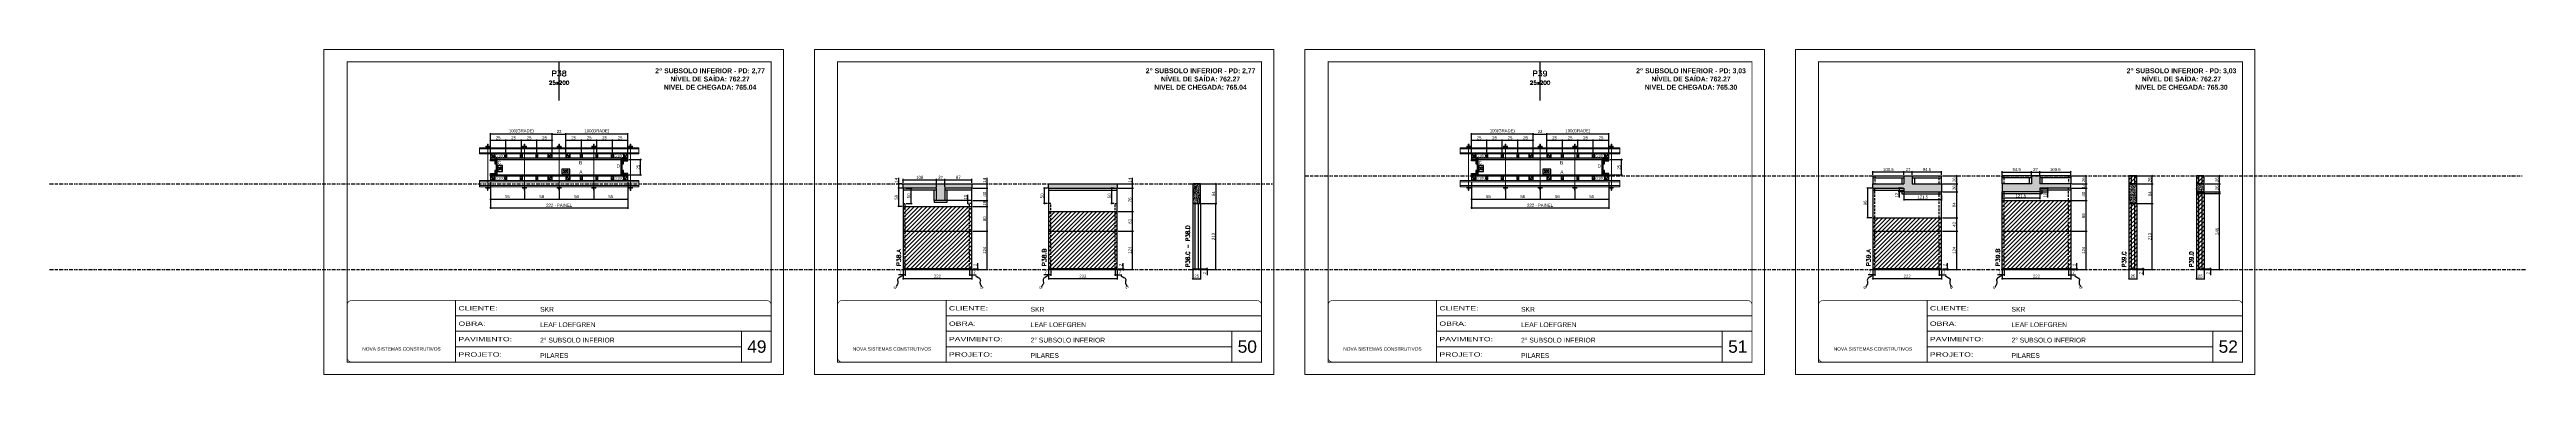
# Model space of a CAD drawing. Extents: x 13513 to 27878, y -21631 to 6985.
# Drawn here: x 13527 to 21531, y -7848 to -6798 of the extents above; entities that cross this region are included whole.
import ezdxf
from ezdxf.enums import TextEntityAlignment as Align

# ---------------------------------------------------------------- set-up
doc = ezdxf.new("R2010")
doc.units = 0
for name, pattern in [('CONTINUO', [0]), ('DASHED', [0.75, 0.5, -0.25]), ('DIVIDE2', [0.625, 0.25, -0.125, 0, -0.125, 0, -0.125]), ('HIDDEN', [0.375, 0.25, -0.125])]:
    doc.linetypes.add(name, pattern=pattern)
for name, color, linetype, lineweight in [('CARIMBO', 255, 'Continuous', 9), ('Folhas', 255, 'Continuous', 9), ('Hachura', 251, 'Continuous', 9), ('Madeira', 126, 'Continuous', 18), ('Perfil Metálico', 224, 'Continuous', 18), ('SARRAFO DE PRESSAO', 251, 'DASHED', 9), ('Texto Seção', 7, 'Continuous', 15)]:
    doc.layers.add(name, color=color, linetype=linetype, lineweight=lineweight)
for name, color, linetype in [('CHAPA', 1, 'Continuous'), ('COTA', 241, 'Continuous'), ('NOMENCLATURA', 7, 'Continuous'), ('Nível', 160, 'Continuous'), ('Painéis', 200, 'Continuous'), ('SARR_2.2x7', 40, 'Continuous'), ('SARRAFO', 251, 'Continuous'), ('Sarrafo de Pressão', 42, 'HIDDEN'), ('texto', 7, 'Continuous'), ('Texto de Titulo', 7, 'Continuous'), ('Texto Qtd Sarr', 242, 'Continuous'), ('TEXTO_GERAL', 7, 'Continuous')]:
    doc.layers.add(name, color=color, linetype=linetype)
doc.styles.add('ARIAL', font='arial.ttf')
doc.styles.add('COTA TECNICA', font='techl___.ttf', dxfattribs={"height": 10})
doc.styles.add('COTA TECNICA 2X', font='techl___.ttf', dxfattribs={"height": 10})
doc.styles.add('COTA TECNICA-50', font='techl___.ttf', dxfattribs={"height": 10})
doc.styles.add('REGUA-120', font='ROMANS.shx', dxfattribs={"height": 15})
doc.styles.add('ROMANC', font='techb___.ttf', dxfattribs={"height": 2.5})
doc.styles.add('ROMANS', font='romans.shx')
doc.styles.add('SANSSERIF', font='sas_____.pfb')
doc.styles.get("Standard").update_dxf_attribs({"font": 'arial.ttf'})
doc.styles.add('Tecnologia', font='')
doc.styles.get('Tecnologia').set_extended_font_data('Forgotten Futurist')
doc.dimstyles.new('COTA PAINEL-50', dxfattribs={"dimtxt": 10, "dimasz": 3, "dimexe": 3, "dimexo": 3, "dimgap": 3, "dimtad": 1, "dimdec": 1, "dimzin": 12, "dimdsep": 46, "dimtxsty": 'COTA TECNICA-50', "dimblk1": 'OBLIQUE', "dimblk2": 'OBLIQUE', "dimsah": 1, "dimcen": 0.9, "dimclrd": 4, "dimclre": 4, "dimclrt": 240, "dimadec": 1, "dimazin": 3, "dimtfac": 1, "dimtdec": 1, "dimtmove": 0, "dimatfit": 3, "dimfxl": 1, "dimtolj": 1, "dimtzin": 12, "dimarcsym": 0})
doc.dimstyles.new('PAINEL', dxfattribs={"dimtxt": 10, "dimasz": 3, "dimexe": 3, "dimexo": 3, "dimgap": 3, "dimtad": 1, "dimdec": 1, "dimzin": 12, "dimdsep": 46, "dimtxsty": 'COTA TECNICA', "dimblk1": 'OBLIQUE', "dimblk2": 'OBLIQUE', "dimsah": 1, "dimcen": 0.9, "dimclrd": 4, "dimclre": 4, "dimclrt": 240, "dimadec": 1, "dimazin": 3, "dimtfac": 1, "dimtdec": 1, "dimtmove": 0, "dimatfit": 3, "dimfxl": 1, "dimtolj": 1, "dimtzin": 12, "dimarcsym": 0})
doc.dimstyles.new('SECAO PILAR', dxfattribs={"dimtxt": 10, "dimasz": 3, "dimexe": 3, "dimexo": 3, "dimgap": 3, "dimtad": 1, "dimdec": 1, "dimlfac": 0.5, "dimzin": 12, "dimdsep": 46, "dimtxsty": 'COTA TECNICA 2X', "dimblk1": 'OBLIQUE', "dimblk2": 'OBLIQUE', "dimsah": 1, "dimcen": 0.9, "dimclrd": 256, "dimclre": 256, "dimclrt": 256, "dimadec": 1, "dimazin": 3, "dimtfac": 1, "dimtdec": 1, "dimtmove": 0, "dimatfit": 3, "dimfxl": 1, "dimtolj": 1, "dimtzin": 12, "dimarcsym": 0})
doc.dimstyles.new('SECÇÃO 2', dxfattribs={"dimtxt": 7, "dimasz": 6, "dimexe": 0.18, "dimexo": 2, "dimgap": -4, "dimtad": 3, "dimdec": 1, "dimlfac": 0.5, "dimzin": 12, "dimdsep": 46, "dimtxsty": 'ROMANS', "dimblk": 'ARCHTICK', "dimcen": 0.09, "dimse1": 1, "dimse2": 1, "dimsd1": 1, "dimsd2": 1, "dimclrd": 180, "dimclre": 5, "dimclrt": 1, "dimadec": 0, "dimazin": 3, "dimtfac": 1, "dimtdec": 1, "dimtofl": 0, "dimtmove": 0, "dimatfit": 3, "dimldrblk": 'ARCHTICK', "dimfxl": 1, "dimtolj": 1, "dimtzin": 0, "dimarcsym": 0})
doc.dimstyles.get("Standard").update_dxf_attribs({"dimtxt": 0.18, "dimasz": 0.18, "dimexe": 0.18, "dimexo": 0.0625, "dimgap": 0.09, "dimtad": 0, "dimtih": 1, "dimtoh": 1, "dimdec": 4, "dimzin": 0, "dimdsep": 46, "dimtxsty": 'Standard', "dimcen": 0.09, "dimadec": 0, "dimazin": 0, "dimtfac": 1, "dimtdec": 4, "dimtofl": 0, "dimtmove": 0, "dimatfit": 3, "dimfxl": 1, "dimtolj": 1, "dimtzin": 0, "dimarcsym": 0})

# ---------------------------------------------------------------- blocks, each defined once
blk = doc.blocks.new('9999999999')
at = {"color": 30, "linetype": 'CONTINUO'}
for p, q in [((98564.6, 34230.2), (98564.6, 34429.4)), ((98564.6, 34379.6), (99584, 34379.6)), ((98564.6, 34329.8), (99488, 34329.8)), ((98564.6, 34280), (99488, 34280)), ((99584, 34329.8), (99488, 34329.8)), ((99488, 34329.8), (99488, 34230.2))]:
    blk.add_line(p, q, dxfattribs=at)
at = {"color": 30, "linetype": 'CONTINUO', "const_width": 2}
blk.add_lwpolyline([(99584, 34230.2), (99584, 34414.4, 0.414214), (99569, 34429.4), (98229, 34429.4, 0.414214), (98214, 34414.4), (98214, 34245.2, 0.414214), (98229, 34230.2), (99584, 34230.2)], format="xyb", dxfattribs=at)
at = {"layer": 'Folhas'}
blk.add_lwpolyline([(98139, 34190.2), (99624, 34190.2), (99624, 35240.2), (98139, 35240.2)], close=True, dxfattribs=at)
at = {"layer": 'Folhas', "color": 30, "const_width": 3}
blk.add_lwpolyline([(98214, 34230.2), (99584, 34230.2), (99584, 35200.2), (98214, 35200.2)], close=True, dxfattribs=at)
at = {"color": 7, "linetype": 'Continuous', "ltscale": 5, "style": 'ARIAL'}
for s, height, p in [('SKR', 15.48, (98837.7, 34393.1)), ('LEAF LOEFGREN', 15.483, (98837.7, 34343.3)), ('NOVA SISTEMAS CONSTRUTIVOS', 11.059, (98263.2, 34267.2)), ('2° SUBSOLO INFERIOR', 15.483, (98837.7, 34293.5)), ('PILARES', 15.48, (98837.7, 34243.7))]:
    blk.add_text(s, height=height, dxfattribs=at).set_placement(p)
at = {"layer": 'Folhas', "color": 7, "style": 'Tecnologia', "width": 1.5}
for s, p in [('OBRA:', (98573.7, 34347.3)), ('CLIENTE:', (98573.7, 34397.2)), ('PAVIMENTO:', (98573.7, 34297.5)), ('PROJETO:', (98573.7, 34247.7))]:
    blk.add_text(s, height=14, dxfattribs=at).set_placement(p)
blk = doc.blocks.new('*D2162')
at = {"layer": 'COTA', "color": 180, "lineweight": -2, "transparency": 16777216}
for p, q in [((14990.9, -7172.7), (14975.9, -7172.7)), ((14975.9, -7172.7), (14975.9, -7192)), ((14975.9, -7192), (14990.9, -7192)), ((14990.9, -7192), (14990.9, -7172.7))]:
    blk.add_line(p, q, dxfattribs=at)
at = {"layer": 'Defpoints', "color": 0, "transparency": 16777216}
for p in [(14990.8, -7153.4), (14990.8, -7203.4), (14994.9, -7203.4)]:
    blk.add_point(p, dxfattribs=at)
at = {"layer": 'COTA', "color": 1, "transparency": 16777216, "insert": (14983.4, -7182.4), "char_height": 7, "attachment_point": 5, "rotation": 90, "style": 'ROMANS'}
blk.add_mtext('\\A1;25', dxfattribs=at)
blk = doc.blocks.new('_ArchTick')
at = {"color": 0, "linetype": 'ByBlock', "const_width": 0.15}
blk.add_lwpolyline([(-0.5, -0.5), (0.5, 0.5)], dxfattribs=at)
blk = doc.blocks.new('*D2163')
at = {"layer": 'COTA', "color": 180, "lineweight": -2, "transparency": 16777216}
for p, q in [((15208, -7184.4), (15182, -7184.4)), ((15182, -7184.4), (15182, -7199.4)), ((15182, -7199.4), (15208, -7199.4)), ((15208, -7199.4), (15208, -7184.4))]:
    blk.add_line(p, q, dxfattribs=at)
at = {"layer": 'Defpoints', "color": 0, "transparency": 16777216}
for p in [(14973.5, -7203.4), (15373.5, -7203.4), (15373.5, -7203.4)]:
    blk.add_point(p, dxfattribs=at)
at = {"layer": 'COTA', "color": 1, "transparency": 16777216, "insert": (15195, -7191.9), "char_height": 7, "attachment_point": 5, "style": 'ROMANS'}
blk.add_mtext('\\A1;200', dxfattribs=at)
blk = doc.blocks.new('_Oblique')
at = {"color": 0, "linetype": 'ByBlock', "lineweight": -2}
blk.add_line((-0.5, -0.5), (0.5, 0.5), dxfattribs=at)
blk = doc.blocks.new('*D2164')
at = {"layer": 'COTA', "lineweight": -2, "transparency": 16777216}
for p, q in [((14951.5, -7224.4), (14951.5, -7312.6)), ((15395.5, -7224.4), (15395.5, -7312.6)), ((14951.5, -7309.6), (15395.5, -7309.6))]:
    blk.add_line(p, q, dxfattribs=at)
at = {"layer": 'Defpoints', "color": 0, "transparency": 16777216}
for p in [(14951.5, -7221.4), (15395.5, -7221.4), (15395.5, -7309.6)]:
    blk.add_point(p, dxfattribs=at)
at = {"layer": 'COTA', "lineweight": -2, "transparency": 16777216, "xscale": 3, "yscale": 3, "zscale": 3, "rotation": 180}
blk.add_blockref('_Oblique', (14951.5, -7309.6), dxfattribs=at)
at = {"layer": 'COTA', "lineweight": -2, "transparency": 16777216, "xscale": 3, "yscale": 3, "zscale": 3}
blk.add_blockref('_Oblique', (15395.5, -7309.6), dxfattribs=at)
at = {"layer": 'COTA', "transparency": 16777216, "insert": (15173.5, -7301.5), "char_height": 10, "attachment_point": 5, "style": 'COTA TECNICA 2X'}
blk.add_mtext('\\A1;222 - PAINEL', dxfattribs=at)
blk = doc.blocks.new('*D2165')
at = {"layer": 'COTA', "lineweight": -2, "transparency": 16777216}
for p, q in [((14951.5, -7224.4), (14951.5, -7284.2)), ((14951.5, -7281.2), (15061.5, -7281.2)), ((15061.5, -7256.2), (15061.5, -7284.2))]:
    blk.add_line(p, q, dxfattribs=at)
at = {"layer": 'Defpoints', "color": 0, "transparency": 16777216}
for p in [(14951.5, -7221.4), (15061.5, -7253.2), (15061.5, -7281.2)]:
    blk.add_point(p, dxfattribs=at)
at = {"layer": 'COTA', "lineweight": -2, "transparency": 16777216, "xscale": 3, "yscale": 3, "zscale": 3, "rotation": 180}
blk.add_blockref('_Oblique', (14951.5, -7281.2), dxfattribs=at)
at = {"layer": 'COTA', "lineweight": -2, "transparency": 16777216, "xscale": 3, "yscale": 3, "zscale": 3}
blk.add_blockref('_Oblique', (15061.5, -7281.2), dxfattribs=at)
at = {"layer": 'COTA', "transparency": 16777216, "insert": (15006.5, -7273.1), "char_height": 10, "attachment_point": 5, "style": 'COTA TECNICA 2X'}
blk.add_mtext('\\A1;55', dxfattribs=at)
blk = doc.blocks.new('*D2166')
at = {"layer": 'COTA', "lineweight": -2, "transparency": 16777216}
for p, q in [((15285.5, -7256.2), (15285.5, -7284.2)), ((15285.5, -7281.2), (15395.5, -7281.2)), ((15395.5, -7224.4), (15395.5, -7284.2))]:
    blk.add_line(p, q, dxfattribs=at)
at = {"layer": 'Defpoints', "color": 0, "transparency": 16777216}
for p in [(15285.5, -7253.2), (15395.5, -7221.4), (15395.5, -7281.2)]:
    blk.add_point(p, dxfattribs=at)
at = {"layer": 'COTA', "lineweight": -2, "transparency": 16777216, "xscale": 3, "yscale": 3, "zscale": 3, "rotation": 180}
blk.add_blockref('_Oblique', (15285.5, -7281.2), dxfattribs=at)
at = {"layer": 'COTA', "lineweight": -2, "transparency": 16777216, "xscale": 3, "yscale": 3, "zscale": 3}
blk.add_blockref('_Oblique', (15395.5, -7281.2), dxfattribs=at)
at = {"layer": 'COTA', "transparency": 16777216, "insert": (15340.5, -7273.1), "char_height": 10, "attachment_point": 5, "style": 'COTA TECNICA 2X'}
blk.add_mtext('\\A1;55', dxfattribs=at)
blk = doc.blocks.new('C')
at = {"layer": 'Hachura', "color": 0}
for p, q in [((0, 3.2), (0, -3.2)), ((0.4, 3.2), (0, 3.2)), ((0.5, 3.2), (0, 3.2)), ((0.5, 3), (0, 3)), ((0.5, 2.9), (0, 2.9)), ((0, 2.7), (0, -1.2)), ((0.5, 2.6), (0, 2.6)), ((0.5, 2.2), (0, 2.2)), ((0.5, 1.5), (0, 1.5)), ((0.4, 0.5), (0.2, 0.5)), ((0.4, -3.2), (0.4, 3.2)), ((0.4, 3.2), (2.6, 3.2)), ((1.7, 1), (0.4, 1)), ((1.5, 0.1), (0.4, 0.1)), ((1.4, 1.9), (1.4, 1)), ((2.6, 2.4), (1.5, 2.1)), ((1.7, -1), (1.7, 1)), ((1.7, 1), (1.7, 0.8)), ((1.7, 1), (1.7, 0.8)), ((1.7, 0.8), (3.4, 0.8)), ((3.4, 0.4), (1.7, 0.4)), ((2.6, 3.2), (2.6, 2.4)), ((3.3, 0.8), (3.3, -0.8)), ((3.4, 0.8), (3.4, -0.8)), ((3.7, 0.4), (3.4, 0.4)), ((3.8, -0.5), (3.4, 0.4)), ((3.4, 0.1), (3.7, -0.6)), ((3.7, 0.5), (4.3, -0.6)), ((3.7, 0.4), (4.2, -0.5)), ((4.4, -0.6), (3.8, 0.5)), ((4.2, 0.4), (3.9, 0.4)), ((4.4, -0.5), (3.9, 0.4)), ((4.2, 0.4), (4.3, 0.4)), ((4.3, 0.5), (4.8, -0.6)), ((4.3, 0.4), (4.7, -0.5)), ((5, -0.6), (4.4, 0.5)), ((4.5, 0.4), (4.8, 0.4)), ((5, -0.5), (4.5, 0.4)), ((4.8, 0.4), (5.3, -0.5)), ((4.9, 0.5), (5.4, -0.6)), ((5.5, -0.6), (5, 0.5)), ((5.6, -0.5), (5.1, 0.4)), ((5.4, 0.4), (5.1, 0.4)), ((5.6, -0.5), (5.1, 0.4)), ((5.4, 0.4), (5.7, -0.2)), ((5.5, 0.5), (5.7, -0.1)), ((5.7, 0.2), (5.6, 0.5)), ((5.7, 0.3), (5.7, 0.4)), ((5.7, 0.4), (5.7, 0.4)), ((5.7, 0.4), (5.9, 0.3)), ((5.7, 0.4), (5.7, -0.5)), ((5.9, -0.4), (5.9, 0.3)), ((0.4, 0), (0, 0)), ((0.5, -1.5), (0, -1.5)), ((0.5, -2.2), (0, -2.2)), ((0.5, -2.6), (0, -2.6)), ((0.5, -2.9), (0, -2.9)), ((0.5, -3), (0, -3)), ((0, -3.2), (2.6, -3.2)), ((0.5, -3.2), (0, -3.2)), ((0.1, -0.5), (0.3, -0.5)), ((0.3, -0.5), (0.4, -0.5)), ((0.4, 0), (0.4, -1)), ((0.4, -0.2), (1.5, -0.2)), ((0.4, -0.6), (0.4, -0.3)), ((0.4, -3.2), (0.4, -0.6)), ((0.4, -1), (1.7, -1)), ((1.4, -1.9), (1.4, -1)), ((2.6, -2.4), (1.5, -2.1)), ((3.4, -0.3), (1.7, -0.3)), ((3.4, -0.8), (1.7, -0.8)), ((2.6, -3.2), (2.6, -2.4)), ((3.4, -0.1), (3.6, -0.5)), ((3.4, -0.5), (3.6, -0.5)), ((3.8, -0.5), (4.2, -0.5)), ((4.4, -0.5), (4.7, -0.5)), ((4.6, -0.5), (4.7, -0.5)), ((5, -0.5), (5.3, -0.5)), ((5.6, -0.5), (5.7, -0.5)), ((5.7, -0.5), (5.9, -0.4)), ((5.7, -0.5), (5.7, -0.5))]:
    blk.add_line(p, q, dxfattribs=at)
for centre, radius, start, end in [((1.5, 1.9), 0.161, 104.7436, 180), ((1.4, 0), 0.129, 272.695, 87.305), ((3.8, 0.4), 0.143, 25.5688, 154.4312), ((4.4, 0.4), 0.143, 25.5688, 154.4312), ((5, 0.4), 0.143, 25.5688, 154.4312), ((5.5, 0.4), 0.143, 25.5688, 154.4312), ((0.2, -0.4), 0.174, 221.744, 317.8592), ((1.5, -1.9), 0.161, 180, 255.2564), ((3.7, -0.4), 0.174, 222.1408, 318.256), ((4.3, -0.4), 0.174, 222.1408, 318.256), ((4.9, -0.4), 0.174, 222.1408, 318.256), ((5.4, -0.4), 0.174, 222.1408, 318.256), ((5.6, -0.4), 0.174, 317.8592, 318.256)]:
    blk.add_arc(centre, radius, start, end, dxfattribs=at)
blk = doc.blocks.new('*D2172')
at = {"layer": 'COTA', "lineweight": -2, "transparency": 16777216}
for p, q in [((15173.5, -7256.2), (15173.5, -7284.2)), ((15173.5, -7281.2), (15285.5, -7281.2)), ((15285.5, -7256.2), (15285.5, -7284.2))]:
    blk.add_line(p, q, dxfattribs=at)
at = {"layer": 'Defpoints', "color": 0, "transparency": 16777216}
for p in [(15173.5, -7253.2), (15285.5, -7253.2), (15285.5, -7281.2)]:
    blk.add_point(p, dxfattribs=at)
at = {"layer": 'COTA', "lineweight": -2, "transparency": 16777216, "xscale": 3, "yscale": 3, "zscale": 3, "rotation": 180}
blk.add_blockref('_Oblique', (15173.5, -7281.2), dxfattribs=at)
at = {"layer": 'COTA', "lineweight": -2, "transparency": 16777216, "xscale": 3, "yscale": 3, "zscale": 3}
blk.add_blockref('_Oblique', (15285.5, -7281.2), dxfattribs=at)
at = {"layer": 'COTA', "transparency": 16777216, "insert": (15229.5, -7273.1), "char_height": 10, "attachment_point": 5, "style": 'COTA TECNICA 2X'}
blk.add_mtext('\\A1;56', dxfattribs=at)
blk = doc.blocks.new('*D2173')
at = {"layer": 'COTA', "lineweight": -2, "transparency": 16777216}
for p, q in [((15398.5, -7153.4), (15439.8, -7153.4)), ((15398.5, -7203.4), (15439.8, -7203.4)), ((15436.8, -7203.4), (15436.8, -7153.4))]:
    blk.add_line(p, q, dxfattribs=at)
at = {"layer": 'Defpoints', "color": 0, "transparency": 16777216}
for p in [(15395.5, -7153.4), (15395.5, -7203.4), (15436.8, -7153.4)]:
    blk.add_point(p, dxfattribs=at)
at = {"layer": 'COTA', "lineweight": -2, "transparency": 16777216, "xscale": 3, "yscale": 3, "zscale": 3}
for p, rotation in [((15436.8, -7153.4), 90), ((15436.8, -7203.4), 270)]:
    blk.add_blockref('_Oblique', p, dxfattribs=dict(at, rotation=rotation))
at = {"layer": 'COTA', "transparency": 16777216, "insert": (15428.7, -7178.4), "char_height": 10, "attachment_point": 5, "rotation": 90, "style": 'COTA TECNICA 2X'}
blk.add_mtext('\\A1;25', dxfattribs=at)
blk = doc.blocks.new('*D2174')
at = {"layer": 'COTA', "lineweight": -2, "transparency": 16777216}
for p, q in [((15061.5, -7256.2), (15061.5, -7284.2)), ((15061.5, -7281.2), (15173.5, -7281.2)), ((15173.5, -7256.2), (15173.5, -7284.2))]:
    blk.add_line(p, q, dxfattribs=at)
at = {"layer": 'Defpoints', "color": 0, "transparency": 16777216}
for p in [(15061.5, -7253.2), (15173.5, -7253.2), (15173.5, -7281.2)]:
    blk.add_point(p, dxfattribs=at)
at = {"layer": 'COTA', "lineweight": -2, "transparency": 16777216, "xscale": 3, "yscale": 3, "zscale": 3, "rotation": 180}
blk.add_blockref('_Oblique', (15061.5, -7281.2), dxfattribs=at)
at = {"layer": 'COTA', "lineweight": -2, "transparency": 16777216, "xscale": 3, "yscale": 3, "zscale": 3}
blk.add_blockref('_Oblique', (15173.5, -7281.2), dxfattribs=at)
at = {"layer": 'COTA', "transparency": 16777216, "insert": (15117.5, -7273.1), "char_height": 10, "attachment_point": 5, "style": 'COTA TECNICA 2X'}
blk.add_mtext('\\A1;56', dxfattribs=at)
blk = doc.blocks.new('PONTALETE')
at = {"layer": 'Madeira'}
for q in [(2.7, 7), (7, 5.8), (7, 1.7)]:
    blk.add_line((0, 0), q, dxfattribs=at)
blk.add_lwpolyline([(0, 0), (7, 0), (7, 7), (0, 7)], close=True, dxfattribs=at)
for centre, radius, start, end in [((2, 0.1), 6.23, 37.2818, 109.0913), ((1.1, 0.9), 3.19, 343.603, 109.9847), ((-0.2, -0.8), 3.09, 14.6322, 86.0383)]:
    blk.add_arc(centre, radius, start, end, dxfattribs=at)
blk = doc.blocks.new('MEIO PONTALETE')
at = {"layer": 'Madeira'}
for q in [(2.7, 7), (3.5, 2.9), (3.5, 0.9)]:
    blk.add_line((0, 0), q, dxfattribs=at)
blk.add_lwpolyline([(0, 0), (3.5, 0), (3.5, 7), (0, 7)], close=True, dxfattribs=at)
for centre, radius, start, end in [((2, 0.1), 6.23, 76.4499, 109.0913), ((1.1, 0.9), 3.19, 40.9063, 109.9847), ((-0.2, -0.8), 3.09, 14.6322, 86.0383)]:
    blk.add_arc(centre, radius, start, end, dxfattribs=at)
blk = doc.blocks.new('*D2167')
at = {"layer": 'COTA', "lineweight": -2, "transparency": 16777216}
for p, q in [((15195.5, -7132.4), (15195.5, -7088.5)), ((15195.5, -7091.5), (15245.5, -7091.5)), ((15245.5, -7132.4), (15245.5, -7088.5))]:
    blk.add_line(p, q, dxfattribs=at)
at = {"layer": 'Defpoints', "color": 0, "transparency": 16777216}
for p in [(15245.5, -7091.5), (15195.5, -7135.4), (15245.5, -7135.4)]:
    blk.add_point(p, dxfattribs=at)
at = {"layer": 'COTA', "lineweight": -2, "transparency": 16777216, "xscale": 3, "yscale": 3, "zscale": 3, "rotation": 180}
blk.add_blockref('_Oblique', (15195.5, -7091.5), dxfattribs=at)
at = {"layer": 'COTA', "lineweight": -2, "transparency": 16777216, "xscale": 3, "yscale": 3, "zscale": 3}
blk.add_blockref('_Oblique', (15245.5, -7091.5), dxfattribs=at)
at = {"layer": 'COTA', "transparency": 16777216, "insert": (15220.5, -7083.4), "char_height": 10, "attachment_point": 5, "style": 'COTA TECNICA 2X'}
blk.add_mtext('\\A1;25', dxfattribs=at)
blk = doc.blocks.new('*D2168')
at = {"layer": 'COTA', "lineweight": -2, "transparency": 16777216}
for p, q in [((15195.5, -7132.4), (15195.5, -7068.3)), ((15395.5, -7071.3), (15195.5, -7071.3)), ((15395.5, -7132.4), (15395.5, -7068.3))]:
    blk.add_line(p, q, dxfattribs=at)
at = {"layer": 'Defpoints', "color": 0, "transparency": 16777216}
for p in [(15195.5, -7071.3), (15195.5, -7135.4), (15395.5, -7135.4)]:
    blk.add_point(p, dxfattribs=at)
at = {"layer": 'COTA', "lineweight": -2, "transparency": 16777216, "xscale": 3, "yscale": 3, "zscale": 3, "rotation": 180}
blk.add_blockref('_Oblique', (15195.5, -7071.3), dxfattribs=at)
at = {"layer": 'COTA', "lineweight": -2, "transparency": 16777216, "xscale": 3, "yscale": 3, "zscale": 3}
blk.add_blockref('_Oblique', (15395.5, -7071.3), dxfattribs=at)
at = {"layer": 'COTA', "transparency": 16777216, "insert": (15295.5, -7062.1), "char_height": 10, "attachment_point": 5, "style": 'COTA TECNICA 2X'}
blk.add_mtext('\\A1;100(GRADE)', dxfattribs=at)
blk = doc.blocks.new('*D2175')
at = {"layer": 'COTA', "lineweight": -2, "transparency": 16777216}
for p, q in [((15245.5, -7132.4), (15245.5, -7088.5)), ((15245.5, -7091.5), (15295.5, -7091.5)), ((15295.5, -7132.4), (15295.5, -7088.5))]:
    blk.add_line(p, q, dxfattribs=at)
at = {"layer": 'Defpoints', "color": 0, "transparency": 16777216}
for p in [(15295.5, -7091.5), (15245.5, -7135.4), (15295.5, -7135.4)]:
    blk.add_point(p, dxfattribs=at)
at = {"layer": 'COTA', "lineweight": -2, "transparency": 16777216, "xscale": 3, "yscale": 3, "zscale": 3, "rotation": 180}
blk.add_blockref('_Oblique', (15245.5, -7091.5), dxfattribs=at)
at = {"layer": 'COTA', "lineweight": -2, "transparency": 16777216, "xscale": 3, "yscale": 3, "zscale": 3}
blk.add_blockref('_Oblique', (15295.5, -7091.5), dxfattribs=at)
at = {"layer": 'COTA', "transparency": 16777216, "insert": (15270.5, -7083.4), "char_height": 10, "attachment_point": 5, "style": 'COTA TECNICA 2X'}
blk.add_mtext('\\A1;25', dxfattribs=at)
blk = doc.blocks.new('*D2176')
at = {"layer": 'COTA', "lineweight": -2, "transparency": 16777216}
for p, q in [((15295.5, -7132.4), (15295.5, -7088.5)), ((15295.5, -7091.5), (15345.5, -7091.5)), ((15345.5, -7132.4), (15345.5, -7088.5))]:
    blk.add_line(p, q, dxfattribs=at)
at = {"layer": 'Defpoints', "color": 0, "transparency": 16777216}
for p in [(15345.5, -7091.5), (15295.5, -7135.4), (15345.5, -7135.4)]:
    blk.add_point(p, dxfattribs=at)
at = {"layer": 'COTA', "lineweight": -2, "transparency": 16777216, "xscale": 3, "yscale": 3, "zscale": 3, "rotation": 180}
blk.add_blockref('_Oblique', (15295.5, -7091.5), dxfattribs=at)
at = {"layer": 'COTA', "lineweight": -2, "transparency": 16777216, "xscale": 3, "yscale": 3, "zscale": 3}
blk.add_blockref('_Oblique', (15345.5, -7091.5), dxfattribs=at)
at = {"layer": 'COTA', "transparency": 16777216, "insert": (15320.5, -7083.4), "char_height": 10, "attachment_point": 5, "style": 'COTA TECNICA 2X'}
blk.add_mtext('\\A1;25', dxfattribs=at)
blk = doc.blocks.new('*D2177')
at = {"layer": 'COTA', "lineweight": -2, "transparency": 16777216}
for p, q in [((15345.5, -7132.4), (15345.5, -7088.5)), ((15345.5, -7091.5), (15395.5, -7091.5)), ((15395.5, -7132.4), (15395.5, -7088.5))]:
    blk.add_line(p, q, dxfattribs=at)
at = {"layer": 'Defpoints', "color": 0, "transparency": 16777216}
for p in [(15395.5, -7091.5), (15345.5, -7135.4), (15395.5, -7135.4)]:
    blk.add_point(p, dxfattribs=at)
at = {"layer": 'COTA', "lineweight": -2, "transparency": 16777216, "xscale": 3, "yscale": 3, "zscale": 3, "rotation": 180}
blk.add_blockref('_Oblique', (15345.5, -7091.5), dxfattribs=at)
at = {"layer": 'COTA', "lineweight": -2, "transparency": 16777216, "xscale": 3, "yscale": 3, "zscale": 3}
blk.add_blockref('_Oblique', (15395.5, -7091.5), dxfattribs=at)
at = {"layer": 'COTA', "transparency": 16777216, "insert": (15370.5, -7083.4), "char_height": 10, "attachment_point": 5, "style": 'COTA TECNICA 2X'}
blk.add_mtext('\\A1;25', dxfattribs=at)
blk = doc.blocks.new('*D2169')
at = {"layer": 'COTA', "lineweight": -2, "transparency": 16777216}
for p, q in [((14951.5, -7132.4), (14951.5, -7088.5)), ((14951.5, -7091.5), (15001.5, -7091.5)), ((15001.5, -7132.4), (15001.5, -7088.5))]:
    blk.add_line(p, q, dxfattribs=at)
at = {"layer": 'Defpoints', "color": 0, "transparency": 16777216}
for p in [(15001.5, -7091.5), (14951.5, -7135.4), (15001.5, -7135.4)]:
    blk.add_point(p, dxfattribs=at)
at = {"layer": 'COTA', "lineweight": -2, "transparency": 16777216, "xscale": 3, "yscale": 3, "zscale": 3, "rotation": 180}
blk.add_blockref('_Oblique', (14951.5, -7091.5), dxfattribs=at)
at = {"layer": 'COTA', "lineweight": -2, "transparency": 16777216, "xscale": 3, "yscale": 3, "zscale": 3}
blk.add_blockref('_Oblique', (15001.5, -7091.5), dxfattribs=at)
at = {"layer": 'COTA', "transparency": 16777216, "insert": (14976.5, -7083.4), "char_height": 10, "attachment_point": 5, "style": 'COTA TECNICA 2X'}
blk.add_mtext('\\A1;25', dxfattribs=at)
blk = doc.blocks.new('*D2170')
at = {"layer": 'COTA', "lineweight": -2, "transparency": 16777216}
for p, q in [((14951.5, -7132.4), (14951.5, -7068.3)), ((15151.5, -7071.3), (14951.5, -7071.3)), ((15151.5, -7132.4), (15151.5, -7068.3))]:
    blk.add_line(p, q, dxfattribs=at)
at = {"layer": 'Defpoints', "color": 0, "transparency": 16777216}
for p in [(14951.5, -7071.3), (14951.5, -7135.4), (15151.5, -7135.4)]:
    blk.add_point(p, dxfattribs=at)
at = {"layer": 'COTA', "lineweight": -2, "transparency": 16777216, "xscale": 3, "yscale": 3, "zscale": 3, "rotation": 180}
blk.add_blockref('_Oblique', (14951.5, -7071.3), dxfattribs=at)
at = {"layer": 'COTA', "lineweight": -2, "transparency": 16777216, "xscale": 3, "yscale": 3, "zscale": 3}
blk.add_blockref('_Oblique', (15151.5, -7071.3), dxfattribs=at)
at = {"layer": 'COTA', "transparency": 16777216, "insert": (15051.5, -7062.1), "char_height": 10, "attachment_point": 5, "style": 'COTA TECNICA 2X'}
blk.add_mtext('\\A1;100(GRADE)', dxfattribs=at)
blk = doc.blocks.new('*D2178')
at = {"layer": 'COTA', "lineweight": -2, "transparency": 16777216}
for p, q in [((15001.5, -7132.4), (15001.5, -7088.5)), ((15001.5, -7091.5), (15051.5, -7091.5)), ((15051.5, -7132.4), (15051.5, -7088.5))]:
    blk.add_line(p, q, dxfattribs=at)
at = {"layer": 'Defpoints', "color": 0, "transparency": 16777216}
for p in [(15051.5, -7091.5), (15001.5, -7135.4), (15051.5, -7135.4)]:
    blk.add_point(p, dxfattribs=at)
at = {"layer": 'COTA', "lineweight": -2, "transparency": 16777216, "xscale": 3, "yscale": 3, "zscale": 3, "rotation": 180}
blk.add_blockref('_Oblique', (15001.5, -7091.5), dxfattribs=at)
at = {"layer": 'COTA', "lineweight": -2, "transparency": 16777216, "xscale": 3, "yscale": 3, "zscale": 3}
blk.add_blockref('_Oblique', (15051.5, -7091.5), dxfattribs=at)
at = {"layer": 'COTA', "transparency": 16777216, "insert": (15026.5, -7083.4), "char_height": 10, "attachment_point": 5, "style": 'COTA TECNICA 2X'}
blk.add_mtext('\\A1;25', dxfattribs=at)
blk = doc.blocks.new('*D2179')
at = {"layer": 'COTA', "lineweight": -2, "transparency": 16777216}
for p, q in [((15051.5, -7132.4), (15051.5, -7088.5)), ((15051.5, -7091.5), (15101.5, -7091.5)), ((15101.5, -7132.4), (15101.5, -7088.5))]:
    blk.add_line(p, q, dxfattribs=at)
at = {"layer": 'Defpoints', "color": 0, "transparency": 16777216}
for p in [(15101.5, -7091.5), (15051.5, -7135.4), (15101.5, -7135.4)]:
    blk.add_point(p, dxfattribs=at)
at = {"layer": 'COTA', "lineweight": -2, "transparency": 16777216, "xscale": 3, "yscale": 3, "zscale": 3, "rotation": 180}
blk.add_blockref('_Oblique', (15051.5, -7091.5), dxfattribs=at)
at = {"layer": 'COTA', "lineweight": -2, "transparency": 16777216, "xscale": 3, "yscale": 3, "zscale": 3}
blk.add_blockref('_Oblique', (15101.5, -7091.5), dxfattribs=at)
at = {"layer": 'COTA', "transparency": 16777216, "insert": (15076.5, -7083.4), "char_height": 10, "attachment_point": 5, "style": 'COTA TECNICA 2X'}
blk.add_mtext('\\A1;25', dxfattribs=at)
blk = doc.blocks.new('*D2180')
at = {"layer": 'COTA', "lineweight": -2, "transparency": 16777216}
for p, q in [((15101.5, -7132.4), (15101.5, -7088.5)), ((15101.5, -7091.5), (15151.5, -7091.5)), ((15151.5, -7132.4), (15151.5, -7088.5))]:
    blk.add_line(p, q, dxfattribs=at)
at = {"layer": 'Defpoints', "color": 0, "transparency": 16777216}
for p in [(15151.5, -7091.5), (15101.5, -7135.4), (15151.5, -7135.4)]:
    blk.add_point(p, dxfattribs=at)
at = {"layer": 'COTA', "lineweight": -2, "transparency": 16777216, "xscale": 3, "yscale": 3, "zscale": 3, "rotation": 180}
blk.add_blockref('_Oblique', (15101.5, -7091.5), dxfattribs=at)
at = {"layer": 'COTA', "lineweight": -2, "transparency": 16777216, "xscale": 3, "yscale": 3, "zscale": 3}
blk.add_blockref('_Oblique', (15151.5, -7091.5), dxfattribs=at)
at = {"layer": 'COTA', "transparency": 16777216, "insert": (15126.5, -7083.4), "char_height": 10, "attachment_point": 5, "style": 'COTA TECNICA 2X'}
blk.add_mtext('\\A1;25', dxfattribs=at)
blk = doc.blocks.new('*D2171')
at = {"layer": 'COTA', "lineweight": -2, "transparency": 16777216}
for p, q in [((15151.5, -7132.5), (15151.5, -7068.3)), ((15151.5, -7071.3), (15195.5, -7071.3)), ((15195.5, -7132.4), (15195.5, -7068.3))]:
    blk.add_line(p, q, dxfattribs=at)
at = {"layer": 'Defpoints', "color": 0, "transparency": 16777216}
for p in [(15195.5, -7071.3), (15151.5, -7135.5), (15195.5, -7135.4)]:
    blk.add_point(p, dxfattribs=at)
at = {"layer": 'COTA', "lineweight": -2, "transparency": 16777216, "xscale": 3, "yscale": 3, "zscale": 3, "rotation": 180}
blk.add_blockref('_Oblique', (15151.5, -7071.3), dxfattribs=at)
at = {"layer": 'COTA', "lineweight": -2, "transparency": 16777216, "xscale": 3, "yscale": 3, "zscale": 3}
blk.add_blockref('_Oblique', (15195.5, -7071.3), dxfattribs=at)
at = {"layer": 'COTA', "transparency": 16777216, "insert": (15173.5, -7063.3), "char_height": 10, "attachment_point": 5, "style": 'COTA TECNICA 2X'}
blk.add_mtext('\\A1;22', dxfattribs=at)
blk = doc.blocks.new('titulo1')
at = {"layer": 'Defpoints', "color": 252, "linetype": 'HIDDEN', "ltscale": 2}
blk.add_line((0, 0), (0, 125), dxfattribs=at)
at = {"layer": 'Defpoints', "style": 'ROMANS', "oblique": 15}
blk.add_attdef('FOLHA', text='', height=10, dxfattribs=at).set_placement((0, 15.6), align=Align.MIDDLE_CENTER)
at = {"layer": 'Texto Qtd Sarr', "color": 3, "style": 'ROMANS', "oblique": 15}
for tag, height, p in [('TITULO', 17, (0, 71.4)), ('SEÇÃO', 12, (0, 41.5))]:
    blk.add_attdef(tag, text='', height=height, dxfattribs=at).set_placement(p, align=Align.MIDDLE_CENTER)
blk = doc.blocks.new('*D2181')
at = {"layer": 'COTA', "color": 4, "lineweight": -2, "transparency": 16777216}
for p, q in [((16285, -7509.9), (16285, -7541.8)), ((16507, -7509.9), (16507, -7541.8)), ((16507, -7538.8), (16285, -7538.8))]:
    blk.add_line(p, q, dxfattribs=at)
at = {"layer": 'Defpoints', "color": 0, "transparency": 16777216}
for p in [(16285, -7506.9), (16507, -7506.9), (16285, -7538.8)]:
    blk.add_point(p, dxfattribs=at)
at = {"layer": 'COTA', "color": 4, "lineweight": -2, "transparency": 16777216, "xscale": 3, "yscale": 3, "zscale": 3, "rotation": 180}
blk.add_blockref('_Oblique', (16285, -7538.8), dxfattribs=at)
at = {"layer": 'COTA', "color": 4, "lineweight": -2, "transparency": 16777216, "xscale": 3, "yscale": 3, "zscale": 3}
blk.add_blockref('_Oblique', (16507, -7538.8), dxfattribs=at)
at = {"layer": 'COTA', "color": 240, "transparency": 16777216, "insert": (16396, -7530.8), "char_height": 10, "attachment_point": 5, "style": 'COTA TECNICA'}
blk.add_mtext('\\A1;222', dxfattribs=at)
blk = doc.blocks.new('*D2182')
at = {"layer": 'COTA', "color": 4, "lineweight": -2, "transparency": 16777216}
for p, q in [((16500, -7509.9), (16500, -7529.1)), ((16507, -7511.9), (16507, -7529.1)), ((16500, -7526.1), (16507, -7526.1)), ((16507, -7526.1), (16521.7, -7526.1))]:
    blk.add_line(p, q, dxfattribs=at)
at = {"layer": 'Defpoints', "color": 0, "transparency": 16777216}
for p in [(16500, -7506.9), (16507, -7508.9), (16507, -7526.1)]:
    blk.add_point(p, dxfattribs=at)
at = {"layer": 'COTA', "color": 4, "lineweight": -2, "transparency": 16777216, "xscale": 3, "yscale": 3, "zscale": 3, "rotation": 180}
blk.add_blockref('_Oblique', (16500, -7526.1), dxfattribs=at)
at = {"layer": 'COTA', "color": 4, "lineweight": -2, "transparency": 16777216, "xscale": 3, "yscale": 3, "zscale": 3}
blk.add_blockref('_Oblique', (16507, -7526.1), dxfattribs=at)
at = {"layer": 'COTA', "color": 240, "transparency": 16777216, "insert": (16515.8, -7518.1), "char_height": 10, "attachment_point": 5, "style": 'COTA TECNICA-50'}
blk.add_mtext('\\A1;7', dxfattribs=at)
blk = doc.blocks.new('*D2183')
at = {"layer": 'COTA', "color": 4, "lineweight": -2, "transparency": 16777216}
for p, q in [((16285, -7511.9), (16285, -7529.1)), ((16292, -7509.9), (16292, -7529.1)), ((16285, -7526.1), (16270.2, -7526.1)), ((16292, -7526.1), (16285, -7526.1))]:
    blk.add_line(p, q, dxfattribs=at)
at = {"layer": 'Defpoints', "color": 0, "transparency": 16777216}
for p in [(16285, -7508.9), (16292, -7506.9), (16285, -7526.1)]:
    blk.add_point(p, dxfattribs=at)
at = {"layer": 'COTA', "color": 4, "lineweight": -2, "transparency": 16777216, "xscale": 3, "yscale": 3, "zscale": 3, "rotation": 180}
blk.add_blockref('_Oblique', (16285, -7526.1), dxfattribs=at)
at = {"layer": 'COTA', "color": 4, "lineweight": -2, "transparency": 16777216, "xscale": 3, "yscale": 3, "zscale": 3}
blk.add_blockref('_Oblique', (16292, -7526.1), dxfattribs=at)
at = {"layer": 'COTA', "color": 240, "transparency": 16777216, "insert": (16276.1, -7518.1), "char_height": 10, "attachment_point": 5, "style": 'COTA TECNICA-50'}
blk.add_mtext('\\A1;7', dxfattribs=at)
blk = doc.blocks.new('*D2184')
at = {"layer": 'COTA', "color": 4, "lineweight": -2, "transparency": 16777216}
for p, q in [((16510, -7506.9), (16529.2, -7506.9)), ((16510, -7508.9), (16529.2, -7508.9)), ((16526.2, -7506.9), (16526.2, -7488.1)), ((16526.2, -7508.9), (16526.2, -7506.9)), ((16526.2, -7508.9), (16526.2, -7511.9))]:
    blk.add_line(p, q, dxfattribs=at)
at = {"layer": 'Defpoints', "color": 0, "transparency": 16777216}
for p in [(16507, -7506.9), (16507, -7508.9), (16526.2, -7508.9)]:
    blk.add_point(p, dxfattribs=at)
at = {"layer": 'COTA', "color": 4, "lineweight": -2, "transparency": 16777216, "xscale": 3, "yscale": 3, "zscale": 3}
for p, rotation in [((16526.2, -7506.9), 270), ((16526.2, -7508.9), 90)]:
    blk.add_blockref('_Oblique', p, dxfattribs=dict(at, rotation=rotation))
at = {"layer": 'COTA', "color": 240, "transparency": 16777216, "insert": (16518.2, -7494.1), "char_height": 10, "attachment_point": 5, "rotation": 90, "style": 'COTA TECNICA-50'}
blk.add_mtext('\\A1;2', dxfattribs=at)
blk = doc.blocks.new('*D2189')
at = {"layer": 'COTA', "color": 4, "linetype": 'ByBlock', "lineweight": -2, "transparency": 16777216}
for p, q in [((16510, -7384.9), (16559.3, -7384.9)), ((16556.3, -7508.9), (16556.3, -7384.9)), ((16510, -7508.9), (16559.3, -7508.9))]:
    blk.add_line(p, q, dxfattribs=at)
at = {"layer": 'Defpoints', "color": 0, "linetype": 'ByBlock', "transparency": 16777216}
for p in [(16507, -7384.9), (16556.3, -7384.9), (16507, -7508.9)]:
    blk.add_point(p, dxfattribs=at)
at = {"layer": 'COTA', "color": 4, "linetype": 'ByBlock', "lineweight": -2, "transparency": 16777216, "xscale": 3, "yscale": 3, "zscale": 3}
for p, rotation in [((16556.3, -7384.9), 90), ((16556.3, -7508.9), 270)]:
    blk.add_blockref('_Oblique', p, dxfattribs=dict(at, rotation=rotation))
at = {"layer": 'COTA', "color": 240, "linetype": 'ByBlock', "transparency": 16777216, "insert": (16548.3, -7446.9), "char_height": 10, "attachment_point": 5, "rotation": 90, "style": 'COTA TECNICA'}
blk.add_mtext('\\A1;124', dxfattribs=at)
blk = doc.blocks.new('*D2190')
at = {"layer": 'COTA', "color": 4, "linetype": 'ByBlock', "lineweight": -2, "transparency": 16777216}
for p, q in [((16510, -7384.9), (16559.3, -7384.9)), ((16556.3, -7508.9), (16556.3, -7384.9)), ((16510, -7508.9), (16559.3, -7508.9))]:
    blk.add_line(p, q, dxfattribs=at)
at = {"layer": 'Defpoints', "color": 0, "linetype": 'ByBlock', "transparency": 16777216}
for p in [(16507, -7384.9), (16556.3, -7384.9), (16507, -7508.9)]:
    blk.add_point(p, dxfattribs=at)
at = {"layer": 'COTA', "color": 4, "linetype": 'ByBlock', "lineweight": -2, "transparency": 16777216, "xscale": 3, "yscale": 3, "zscale": 3}
for p, rotation in [((16556.3, -7384.9), 90), ((16556.3, -7508.9), 270)]:
    blk.add_blockref('_Oblique', p, dxfattribs=dict(at, rotation=rotation))
at = {"layer": 'COTA', "color": 240, "linetype": 'ByBlock', "transparency": 16777216, "insert": (16548.3, -7446.9), "char_height": 10, "attachment_point": 5, "rotation": 90, "style": 'COTA TECNICA'}
blk.add_mtext('\\A1;124', dxfattribs=at)
blk = doc.blocks.new('*D2185')
at = {"layer": 'COTA', "color": 4, "lineweight": -2, "transparency": 16777216}
for p, q in [((16755, -7509.9), (16755, -7541.8)), ((16977, -7509.9), (16977, -7541.8)), ((16977, -7538.8), (16755, -7538.8))]:
    blk.add_line(p, q, dxfattribs=at)
at = {"layer": 'Defpoints', "color": 0, "transparency": 16777216}
for p in [(16755, -7506.9), (16977, -7506.9), (16755, -7538.8)]:
    blk.add_point(p, dxfattribs=at)
at = {"layer": 'COTA', "color": 4, "lineweight": -2, "transparency": 16777216, "xscale": 3, "yscale": 3, "zscale": 3, "rotation": 180}
blk.add_blockref('_Oblique', (16755, -7538.8), dxfattribs=at)
at = {"layer": 'COTA', "color": 4, "lineweight": -2, "transparency": 16777216, "xscale": 3, "yscale": 3, "zscale": 3}
blk.add_blockref('_Oblique', (16977, -7538.8), dxfattribs=at)
at = {"layer": 'COTA', "color": 240, "transparency": 16777216, "insert": (16866, -7530.8), "char_height": 10, "attachment_point": 5, "style": 'COTA TECNICA'}
blk.add_mtext('\\A1;222', dxfattribs=at)
blk = doc.blocks.new('*D2186')
at = {"layer": 'COTA', "color": 4, "lineweight": -2, "transparency": 16777216}
for p, q in [((16970, -7509.9), (16970, -7529.1)), ((16977, -7511.9), (16977, -7529.1)), ((16970, -7526.1), (16977, -7526.1)), ((16977, -7526.1), (16991.7, -7526.1))]:
    blk.add_line(p, q, dxfattribs=at)
at = {"layer": 'Defpoints', "color": 0, "transparency": 16777216}
for p in [(16970, -7506.9), (16977, -7508.9), (16977, -7526.1)]:
    blk.add_point(p, dxfattribs=at)
at = {"layer": 'COTA', "color": 4, "lineweight": -2, "transparency": 16777216, "xscale": 3, "yscale": 3, "zscale": 3, "rotation": 180}
blk.add_blockref('_Oblique', (16970, -7526.1), dxfattribs=at)
at = {"layer": 'COTA', "color": 4, "lineweight": -2, "transparency": 16777216, "xscale": 3, "yscale": 3, "zscale": 3}
blk.add_blockref('_Oblique', (16977, -7526.1), dxfattribs=at)
at = {"layer": 'COTA', "color": 240, "transparency": 16777216, "insert": (16985.9, -7518.1), "char_height": 10, "attachment_point": 5, "style": 'COTA TECNICA-50'}
blk.add_mtext('\\A1;7', dxfattribs=at)
blk = doc.blocks.new('*D2187')
at = {"layer": 'COTA', "color": 4, "lineweight": -2, "transparency": 16777216}
for p, q in [((16755, -7511.9), (16755, -7529.1)), ((16762, -7509.9), (16762, -7529.1)), ((16755, -7526.1), (16740.3, -7526.1)), ((16762, -7526.1), (16755, -7526.1))]:
    blk.add_line(p, q, dxfattribs=at)
at = {"layer": 'Defpoints', "color": 0, "transparency": 16777216}
for p in [(16755, -7508.9), (16762, -7506.9), (16755, -7526.1)]:
    blk.add_point(p, dxfattribs=at)
at = {"layer": 'COTA', "color": 4, "lineweight": -2, "transparency": 16777216, "xscale": 3, "yscale": 3, "zscale": 3, "rotation": 180}
blk.add_blockref('_Oblique', (16755, -7526.1), dxfattribs=at)
at = {"layer": 'COTA', "color": 4, "lineweight": -2, "transparency": 16777216, "xscale": 3, "yscale": 3, "zscale": 3}
blk.add_blockref('_Oblique', (16762, -7526.1), dxfattribs=at)
at = {"layer": 'COTA', "color": 240, "transparency": 16777216, "insert": (16746.1, -7518.1), "char_height": 10, "attachment_point": 5, "style": 'COTA TECNICA-50'}
blk.add_mtext('\\A1;7', dxfattribs=at)
blk = doc.blocks.new('*D2188')
at = {"layer": 'COTA', "color": 4, "lineweight": -2, "transparency": 16777216}
for p, q in [((16980, -7506.9), (16999.3, -7506.9)), ((16980, -7508.9), (16999.3, -7508.9)), ((16996.3, -7506.9), (16996.3, -7488.1)), ((16996.3, -7508.9), (16996.3, -7506.9)), ((16996.3, -7508.9), (16996.3, -7511.9))]:
    blk.add_line(p, q, dxfattribs=at)
at = {"layer": 'Defpoints', "color": 0, "transparency": 16777216}
for p in [(16977, -7506.9), (16977, -7508.9), (16996.3, -7508.9)]:
    blk.add_point(p, dxfattribs=at)
at = {"layer": 'COTA', "color": 4, "lineweight": -2, "transparency": 16777216, "xscale": 3, "yscale": 3, "zscale": 3}
for p, rotation in [((16996.3, -7506.9), 270), ((16996.3, -7508.9), 90)]:
    blk.add_blockref('_Oblique', p, dxfattribs=dict(at, rotation=rotation))
at = {"layer": 'COTA', "color": 240, "transparency": 16777216, "insert": (16988.3, -7494.1), "char_height": 10, "attachment_point": 5, "rotation": 90, "style": 'COTA TECNICA-50'}
blk.add_mtext('\\A1;2', dxfattribs=at)
blk = doc.blocks.new('*D2191')
at = {"layer": 'COTA', "color": 4, "linetype": 'ByBlock', "lineweight": -2, "transparency": 16777216}
for p, q in [((16980, -7384.9), (17029.4, -7384.9)), ((17026.4, -7508.9), (17026.4, -7384.9)), ((16980, -7508.9), (17029.4, -7508.9))]:
    blk.add_line(p, q, dxfattribs=at)
at = {"layer": 'Defpoints', "color": 0, "linetype": 'ByBlock', "transparency": 16777216}
for p in [(16977, -7384.9), (17026.4, -7384.9), (16977, -7508.9)]:
    blk.add_point(p, dxfattribs=at)
at = {"layer": 'COTA', "color": 4, "linetype": 'ByBlock', "lineweight": -2, "transparency": 16777216, "xscale": 3, "yscale": 3, "zscale": 3}
for p, rotation in [((17026.4, -7384.9), 90), ((17026.4, -7508.9), 270)]:
    blk.add_blockref('_Oblique', p, dxfattribs=dict(at, rotation=rotation))
at = {"layer": 'COTA', "color": 240, "linetype": 'ByBlock', "transparency": 16777216, "insert": (17018.3, -7446.9), "char_height": 10, "attachment_point": 5, "rotation": 90, "style": 'COTA TECNICA'}
blk.add_mtext('\\A1;124', dxfattribs=at)
blk = doc.blocks.new('*D2192')
at = {"layer": 'COTA', "color": 4, "linetype": 'ByBlock', "lineweight": -2, "transparency": 16777216}
for p, q in [((16980, -7384.9), (17029.4, -7384.9)), ((17026.4, -7508.9), (17026.4, -7384.9)), ((16980, -7508.9), (17029.4, -7508.9))]:
    blk.add_line(p, q, dxfattribs=at)
at = {"layer": 'Defpoints', "color": 0, "linetype": 'ByBlock', "transparency": 16777216}
for p in [(16977, -7384.9), (17026.4, -7384.9), (16977, -7508.9)]:
    blk.add_point(p, dxfattribs=at)
at = {"layer": 'COTA', "color": 4, "linetype": 'ByBlock', "lineweight": -2, "transparency": 16777216, "xscale": 3, "yscale": 3, "zscale": 3}
for p, rotation in [((17026.4, -7384.9), 90), ((17026.4, -7508.9), 270)]:
    blk.add_blockref('_Oblique', p, dxfattribs=dict(at, rotation=rotation))
at = {"layer": 'COTA', "color": 240, "linetype": 'ByBlock', "transparency": 16777216, "insert": (17018.3, -7446.9), "char_height": 10, "attachment_point": 5, "rotation": 90, "style": 'COTA TECNICA'}
blk.add_mtext('\\A1;124', dxfattribs=at)
blk = doc.blocks.new('*D2193')
at = {"layer": 'COTA', "color": 4, "lineweight": -2, "transparency": 16777216}
for p, q in [((16980, -7245.9), (17029.4, -7245.9)), ((17026.4, -7321.9), (17026.4, -7245.9)), ((16980, -7321.9), (17029.4, -7321.9))]:
    blk.add_line(p, q, dxfattribs=at)
at = {"layer": 'Defpoints', "color": 0, "transparency": 16777216}
for p in [(16977, -7245.9), (17026.4, -7245.9), (16977, -7321.9)]:
    blk.add_point(p, dxfattribs=at)
at = {"layer": 'COTA', "color": 4, "lineweight": -2, "transparency": 16777216, "xscale": 3, "yscale": 3, "zscale": 3}
for p, rotation in [((17026.4, -7245.9), 90), ((17026.4, -7321.9), 270)]:
    blk.add_blockref('_Oblique', p, dxfattribs=dict(at, rotation=rotation))
at = {"layer": 'COTA', "color": 240, "transparency": 16777216, "insert": (17018.3, -7283.9), "char_height": 10, "attachment_point": 5, "rotation": 90, "style": 'COTA TECNICA'}
blk.add_mtext('\\A1;76', dxfattribs=at)
blk = doc.blocks.new('*D2194')
at = {"layer": 'COTA', "color": 4, "lineweight": -2, "transparency": 16777216}
for p, q in [((16510, -7304.9), (16559.3, -7304.9)), ((16556.3, -7384.9), (16556.3, -7304.9)), ((16510, -7384.9), (16559.3, -7384.9))]:
    blk.add_line(p, q, dxfattribs=at)
at = {"layer": 'Defpoints', "color": 0, "transparency": 16777216}
for p in [(16507, -7304.9), (16556.3, -7304.9), (16507, -7384.9)]:
    blk.add_point(p, dxfattribs=at)
at = {"layer": 'COTA', "color": 4, "lineweight": -2, "transparency": 16777216, "xscale": 3, "yscale": 3, "zscale": 3}
for p, rotation in [((16556.3, -7304.9), 90), ((16556.3, -7384.9), 270)]:
    blk.add_blockref('_Oblique', p, dxfattribs=dict(at, rotation=rotation))
at = {"layer": 'COTA', "color": 240, "transparency": 16777216, "insert": (16548.2, -7344.9), "char_height": 10, "attachment_point": 5, "rotation": 90, "style": 'COTA TECNICA'}
blk.add_mtext('\\A1;80', dxfattribs=at)
blk = doc.blocks.new('*D2195')
at = {"layer": 'COTA', "color": 4, "lineweight": -2, "transparency": 16777216}
for p, q in [((16510, -7285.9), (16559.3, -7285.9)), ((16510, -7304.9), (16559.3, -7304.9)), ((16556.3, -7304.9), (16556.3, -7285.9))]:
    blk.add_line(p, q, dxfattribs=at)
at = {"layer": 'Defpoints', "color": 0, "transparency": 16777216}
for p in [(16507, -7285.9), (16507, -7304.9), (16556.3, -7285.9)]:
    blk.add_point(p, dxfattribs=at)
at = {"layer": 'COTA', "color": 4, "lineweight": -2, "transparency": 16777216, "xscale": 3, "yscale": 3, "zscale": 3}
for p, rotation in [((16556.3, -7285.9), 90), ((16556.3, -7304.9), 270)]:
    blk.add_blockref('_Oblique', p, dxfattribs=dict(at, rotation=rotation))
at = {"layer": 'COTA', "color": 240, "transparency": 16777216, "insert": (16548.3, -7295.4), "char_height": 10, "attachment_point": 5, "rotation": 90, "style": 'COTA TECNICA'}
blk.add_mtext('\\A1;19', dxfattribs=at)
blk = doc.blocks.new('*D2196')
at = {"layer": 'COTA', "color": 4, "lineweight": -2, "transparency": 16777216}
for p, q in [((16510, -7245.9), (16559.3, -7245.9)), ((16556.3, -7285.9), (16556.3, -7245.9)), ((16510, -7285.9), (16559.3, -7285.9))]:
    blk.add_line(p, q, dxfattribs=at)
at = {"layer": 'Defpoints', "color": 0, "transparency": 16777216}
for p in [(16507, -7245.9), (16556.3, -7245.9), (16507, -7285.9)]:
    blk.add_point(p, dxfattribs=at)
at = {"layer": 'COTA', "color": 4, "lineweight": -2, "transparency": 16777216, "xscale": 3, "yscale": 3, "zscale": 3}
for p, rotation in [((16556.3, -7245.9), 90), ((16556.3, -7285.9), 270)]:
    blk.add_blockref('_Oblique', p, dxfattribs=dict(at, rotation=rotation))
at = {"layer": 'COTA', "color": 240, "transparency": 16777216, "insert": (16548.2, -7265.9), "char_height": 10, "attachment_point": 5, "rotation": 90, "style": 'COTA TECNICA'}
blk.add_mtext('\\A1;40', dxfattribs=at)
blk = doc.blocks.new('*D2197')
at = {"layer": 'COTA', "color": 4, "lineweight": -2, "transparency": 16777216}
for p, q in [((16282, -7245.9), (16268.2, -7245.9)), ((16271.2, -7304.9), (16271.2, -7245.9)), ((16282, -7304.9), (16268.2, -7304.9))]:
    blk.add_line(p, q, dxfattribs=at)
at = {"layer": 'Defpoints', "color": 0, "transparency": 16777216}
for p in [(16271.2, -7245.9), (16285, -7245.9), (16285, -7304.9)]:
    blk.add_point(p, dxfattribs=at)
at = {"layer": 'COTA', "color": 4, "lineweight": -2, "transparency": 16777216, "xscale": 3, "yscale": 3, "zscale": 3}
for p, rotation in [((16271.2, -7245.9), 90), ((16271.2, -7304.9), 270)]:
    blk.add_blockref('_Oblique', p, dxfattribs=dict(at, rotation=rotation))
at = {"layer": 'COTA', "color": 240, "transparency": 16777216, "insert": (16263, -7275.4), "char_height": 10, "attachment_point": 5, "rotation": 90, "style": 'COTA TECNICA'}
blk.add_mtext('\\A1;59', dxfattribs=at)
blk = doc.blocks.new('*D2198')
at = {"layer": 'COTA', "color": 4, "lineweight": -2, "transparency": 16777216}
for p, q in [((16510, -7231.9), (16559.3, -7231.9)), ((16510, -7245.9), (16559.3, -7245.9)), ((16556.3, -7231.9), (16556.3, -7212.8)), ((16556.3, -7245.9), (16556.3, -7231.9))]:
    blk.add_line(p, q, dxfattribs=at)
at = {"layer": 'Defpoints', "color": 0, "transparency": 16777216}
for p in [(16507, -7231.9), (16507, -7245.9), (16556.3, -7231.9)]:
    blk.add_point(p, dxfattribs=at)
at = {"layer": 'COTA', "color": 4, "lineweight": -2, "transparency": 16777216, "xscale": 3, "yscale": 3, "zscale": 3}
for p, rotation in [((16556.3, -7231.9), 90), ((16556.3, -7245.9), 270)]:
    blk.add_blockref('_Oblique', p, dxfattribs=dict(at, rotation=rotation))
at = {"layer": 'COTA', "color": 240, "transparency": 16777216, "insert": (16548.3, -7220.8), "char_height": 10, "attachment_point": 5, "rotation": 90, "style": 'COTA TECNICA'}
blk.add_mtext('\\A1;14', dxfattribs=at)
blk = doc.blocks.new('*D2199')
at = {"layer": 'COTA', "color": 4, "lineweight": -2, "transparency": 16777216}
for p, q in [((16282, -7231.9), (16268.2, -7231.9)), ((16282, -7245.9), (16268.2, -7245.9)), ((16271.2, -7231.9), (16271.2, -7212.8)), ((16271.2, -7245.9), (16271.2, -7231.9))]:
    blk.add_line(p, q, dxfattribs=at)
at = {"layer": 'Defpoints', "color": 0, "transparency": 16777216}
for p in [(16271.2, -7231.9), (16285, -7231.9), (16285, -7245.9)]:
    blk.add_point(p, dxfattribs=at)
at = {"layer": 'COTA', "color": 4, "lineweight": -2, "transparency": 16777216, "xscale": 3, "yscale": 3, "zscale": 3}
for p, rotation in [((16271.2, -7231.9), 90), ((16271.2, -7245.9), 270)]:
    blk.add_blockref('_Oblique', p, dxfattribs=dict(at, rotation=rotation))
at = {"layer": 'COTA', "color": 240, "transparency": 16777216, "insert": (16263.1, -7220.8), "char_height": 10, "attachment_point": 5, "rotation": 90, "style": 'COTA TECNICA'}
blk.add_mtext('\\A1;14', dxfattribs=at)
blk = doc.blocks.new('*D2200')
at = {"layer": 'COTA', "color": 4, "lineweight": -2, "transparency": 16777216}
for p, q in [((16494.8, -7285.9), (16494.8, -7267.5)), ((16497, -7285.9), (16491.8, -7285.9)), ((16497, -7295.9), (16491.8, -7295.9)), ((16494.8, -7295.9), (16494.8, -7285.9))]:
    blk.add_line(p, q, dxfattribs=at)
at = {"layer": 'Defpoints', "color": 0, "transparency": 16777216}
for p in [(16494.8, -7285.9), (16500, -7285.9), (16500, -7295.9)]:
    blk.add_point(p, dxfattribs=at)
at = {"layer": 'COTA', "color": 4, "lineweight": -2, "transparency": 16777216, "xscale": 3, "yscale": 3, "zscale": 3}
for p, rotation in [((16494.8, -7285.9), 90), ((16494.8, -7295.9), 270)]:
    blk.add_blockref('_Oblique', p, dxfattribs=dict(at, rotation=rotation))
at = {"layer": 'COTA', "color": 240, "transparency": 16777216, "insert": (16486.7, -7275.2), "char_height": 10, "attachment_point": 5, "rotation": 90, "style": 'COTA TECNICA'}
blk.add_mtext('\\A1;10', dxfattribs=at)
blk = doc.blocks.new('*D2201')
at = {"layer": 'COTA', "color": 4, "lineweight": -2, "transparency": 16777216}
for p, q in [((16295, -7245.9), (16314.2, -7245.9)), ((16311.2, -7295.9), (16311.2, -7245.9)), ((16295, -7295.9), (16314.2, -7295.9))]:
    blk.add_line(p, q, dxfattribs=at)
at = {"layer": 'Defpoints', "color": 0, "transparency": 16777216}
for p in [(16292, -7245.9), (16311.2, -7245.9), (16292, -7295.9)]:
    blk.add_point(p, dxfattribs=at)
at = {"layer": 'COTA', "color": 4, "lineweight": -2, "transparency": 16777216, "xscale": 3, "yscale": 3, "zscale": 3}
for p, rotation in [((16311.2, -7245.9), 90), ((16311.2, -7295.9), 270)]:
    blk.add_blockref('_Oblique', p, dxfattribs=dict(at, rotation=rotation))
at = {"layer": 'COTA', "color": 240, "transparency": 16777216, "insert": (16303.1, -7270.9), "char_height": 10, "attachment_point": 5, "rotation": 90, "style": 'COTA TECNICA'}
blk.add_mtext('\\A1;50', dxfattribs=at)
blk = doc.blocks.new('*D2202')
at = {"layer": 'COTA', "color": 4, "lineweight": -2, "transparency": 16777216}
for p, q in [((16285, -7228.9), (16285, -7216.4)), ((16285, -7219.4), (16393, -7219.4)), ((16393, -7242.9), (16393, -7216.4))]:
    blk.add_line(p, q, dxfattribs=at)
at = {"layer": 'Defpoints', "color": 0, "transparency": 16777216}
for p in [(16285, -7231.9), (16393, -7219.4), (16393, -7245.9)]:
    blk.add_point(p, dxfattribs=at)
at = {"layer": 'COTA', "color": 4, "lineweight": -2, "transparency": 16777216, "xscale": 3, "yscale": 3, "zscale": 3, "rotation": 180}
blk.add_blockref('_Oblique', (16285, -7219.4), dxfattribs=at)
at = {"layer": 'COTA', "color": 4, "lineweight": -2, "transparency": 16777216, "xscale": 3, "yscale": 3, "zscale": 3}
blk.add_blockref('_Oblique', (16393, -7219.4), dxfattribs=at)
at = {"layer": 'COTA', "color": 240, "transparency": 16777216, "insert": (16339, -7211.3), "char_height": 10, "attachment_point": 5, "style": 'COTA TECNICA'}
blk.add_mtext('\\A1;108', dxfattribs=at)
blk = doc.blocks.new('*D2203')
at = {"layer": 'COTA', "color": 4, "lineweight": -2, "transparency": 16777216}
for p, q in [((16393, -7242.9), (16393, -7216.4)), ((16393, -7219.4), (16420, -7219.4)), ((16420, -7242.9), (16420, -7216.4))]:
    blk.add_line(p, q, dxfattribs=at)
at = {"layer": 'Defpoints', "color": 0, "transparency": 16777216}
for p in [(16393, -7245.9), (16420, -7219.4), (16420, -7245.9)]:
    blk.add_point(p, dxfattribs=at)
at = {"layer": 'COTA', "color": 4, "lineweight": -2, "transparency": 16777216, "xscale": 3, "yscale": 3, "zscale": 3, "rotation": 180}
blk.add_blockref('_Oblique', (16393, -7219.4), dxfattribs=at)
at = {"layer": 'COTA', "color": 4, "lineweight": -2, "transparency": 16777216, "xscale": 3, "yscale": 3, "zscale": 3}
blk.add_blockref('_Oblique', (16420, -7219.4), dxfattribs=at)
at = {"layer": 'COTA', "color": 240, "transparency": 16777216, "insert": (16406.5, -7211.3), "char_height": 10, "attachment_point": 5, "style": 'COTA TECNICA'}
blk.add_mtext('\\A1;27', dxfattribs=at)
blk = doc.blocks.new('*D2204')
at = {"layer": 'COTA', "color": 4, "lineweight": -2, "transparency": 16777216}
for p, q in [((16420, -7242.9), (16420, -7216.4)), ((16420, -7219.4), (16507, -7219.4)), ((16507, -7228.9), (16507, -7216.4))]:
    blk.add_line(p, q, dxfattribs=at)
at = {"layer": 'Defpoints', "color": 0, "transparency": 16777216}
for p in [(16420, -7245.9), (16507, -7219.4), (16507, -7231.9)]:
    blk.add_point(p, dxfattribs=at)
at = {"layer": 'COTA', "color": 4, "lineweight": -2, "transparency": 16777216, "xscale": 3, "yscale": 3, "zscale": 3, "rotation": 180}
blk.add_blockref('_Oblique', (16420, -7219.4), dxfattribs=at)
at = {"layer": 'COTA', "color": 4, "lineweight": -2, "transparency": 16777216, "xscale": 3, "yscale": 3, "zscale": 3}
blk.add_blockref('_Oblique', (16507, -7219.4), dxfattribs=at)
at = {"layer": 'COTA', "color": 240, "transparency": 16777216, "insert": (16463.5, -7211.3), "char_height": 10, "attachment_point": 5, "style": 'COTA TECNICA'}
blk.add_mtext('\\A1;87', dxfattribs=at)
blk = doc.blocks.new('*D2205')
at = {"layer": 'COTA', "color": 4, "lineweight": -2, "transparency": 16777216}
for p, q in [((16980, -7321.9), (17029.4, -7321.9)), ((17026.4, -7384.9), (17026.4, -7321.9)), ((16980, -7384.9), (17029.4, -7384.9))]:
    blk.add_line(p, q, dxfattribs=at)
at = {"layer": 'Defpoints', "color": 0, "transparency": 16777216}
for p in [(16977, -7321.9), (17026.4, -7321.9), (16977, -7384.9)]:
    blk.add_point(p, dxfattribs=at)
at = {"layer": 'COTA', "color": 4, "lineweight": -2, "transparency": 16777216, "xscale": 3, "yscale": 3, "zscale": 3}
for p, rotation in [((17026.4, -7321.9), 90), ((17026.4, -7384.9), 270)]:
    blk.add_blockref('_Oblique', p, dxfattribs=dict(at, rotation=rotation))
at = {"layer": 'COTA', "color": 240, "transparency": 16777216, "insert": (17018.1, -7353.4), "char_height": 10, "attachment_point": 5, "rotation": 90, "style": 'COTA TECNICA'}
blk.add_mtext('\\A1;63', dxfattribs=at)
blk = doc.blocks.new('*D2206')
at = {"layer": 'COTA', "color": 4, "lineweight": -2, "transparency": 16777216}
for p, q in [((16980, -7231.9), (17029.4, -7231.9)), ((16980, -7245.9), (17029.4, -7245.9)), ((17026.4, -7231.9), (17026.4, -7212.8)), ((17026.4, -7245.9), (17026.4, -7231.9))]:
    blk.add_line(p, q, dxfattribs=at)
at = {"layer": 'Defpoints', "color": 0, "transparency": 16777216}
for p in [(16977, -7231.9), (16977, -7245.9), (17026.4, -7231.9)]:
    blk.add_point(p, dxfattribs=at)
at = {"layer": 'COTA', "color": 4, "lineweight": -2, "transparency": 16777216, "xscale": 3, "yscale": 3, "zscale": 3}
for p, rotation in [((17026.4, -7231.9), 90), ((17026.4, -7245.9), 270)]:
    blk.add_blockref('_Oblique', p, dxfattribs=dict(at, rotation=rotation))
at = {"layer": 'COTA', "color": 240, "transparency": 16777216, "insert": (17018.3, -7220.8), "char_height": 10, "attachment_point": 5, "rotation": 90, "style": 'COTA TECNICA'}
blk.add_mtext('\\A1;14', dxfattribs=at)
blk = doc.blocks.new('*D2207')
at = {"layer": 'COTA', "color": 4, "lineweight": -2, "transparency": 16777216}
for p, q in [((16752, -7245.9), (16739.2, -7245.9)), ((16742.2, -7295.9), (16742.2, -7245.9)), ((16752, -7295.9), (16739.2, -7295.9))]:
    blk.add_line(p, q, dxfattribs=at)
at = {"layer": 'Defpoints', "color": 0, "transparency": 16777216}
for p in [(16742.2, -7245.9), (16755, -7245.9), (16755, -7295.9)]:
    blk.add_point(p, dxfattribs=at)
at = {"layer": 'COTA', "color": 4, "lineweight": -2, "transparency": 16777216, "xscale": 3, "yscale": 3, "zscale": 3}
for p, rotation in [((16742.2, -7245.9), 90), ((16742.2, -7295.9), 270)]:
    blk.add_blockref('_Oblique', p, dxfattribs=dict(at, rotation=rotation))
at = {"layer": 'COTA', "color": 240, "transparency": 16777216, "insert": (16734.1, -7270.9), "char_height": 10, "attachment_point": 5, "rotation": 90, "style": 'COTA TECNICA'}
blk.add_mtext('\\A1;50', dxfattribs=at)
blk = doc.blocks.new('*D2208')
at = {"layer": 'COTA', "color": 4, "lineweight": -2, "transparency": 16777216}
for p, q in [((16967, -7245.9), (16956.6, -7245.9)), ((16959.6, -7295.9), (16959.6, -7245.9)), ((16967, -7295.9), (16956.6, -7295.9))]:
    blk.add_line(p, q, dxfattribs=at)
at = {"layer": 'Defpoints', "color": 0, "transparency": 16777216}
for p in [(16959.6, -7245.9), (16970, -7245.9), (16970, -7295.9)]:
    blk.add_point(p, dxfattribs=at)
at = {"layer": 'COTA', "color": 4, "lineweight": -2, "transparency": 16777216, "xscale": 3, "yscale": 3, "zscale": 3}
for p, rotation in [((16959.6, -7245.9), 90), ((16959.6, -7295.9), 270)]:
    blk.add_blockref('_Oblique', p, dxfattribs=dict(at, rotation=rotation))
at = {"layer": 'COTA', "color": 240, "transparency": 16777216, "insert": (16951.5, -7270.9), "char_height": 10, "attachment_point": 5, "rotation": 90, "style": 'COTA TECNICA'}
blk.add_mtext('\\A1;50', dxfattribs=at)
blk = doc.blocks.new('*D2210')
at = {"layer": 'COTA', "color": 4, "lineweight": -2, "transparency": 16777216}
for p, q in [((17221.1, -7509.9), (17221.1, -7541.8)), ((17246.1, -7509.9), (17246.1, -7541.8)), ((17221.1, -7538.8), (17246.1, -7538.8))]:
    blk.add_line(p, q, dxfattribs=at)
at = {"layer": 'Defpoints', "color": 0, "transparency": 16777216}
for p in [(17221.1, -7506.9), (17246.1, -7506.9), (17246.1, -7538.8)]:
    blk.add_point(p, dxfattribs=at)
at = {"layer": 'COTA', "color": 4, "lineweight": -2, "transparency": 16777216, "xscale": 3, "yscale": 3, "zscale": 3, "rotation": 180}
blk.add_blockref('_Oblique', (17221.1, -7538.8), dxfattribs=at)
at = {"layer": 'COTA', "color": 4, "lineweight": -2, "transparency": 16777216, "xscale": 3, "yscale": 3, "zscale": 3}
blk.add_blockref('_Oblique', (17246.1, -7538.8), dxfattribs=at)
at = {"layer": 'COTA', "color": 240, "transparency": 16777216, "insert": (17233.6, -7530.7), "char_height": 10, "attachment_point": 5, "style": 'COTA TECNICA'}
blk.add_mtext('\\A1;25', dxfattribs=at)
blk = doc.blocks.new('*D2211')
at = {"layer": 'COTA', "color": 4, "lineweight": -2, "transparency": 16777216}
for p, q in [((17249.1, -7506.9), (17270.3, -7506.9)), ((17249.1, -7508.9), (17270.3, -7508.9)), ((17267.3, -7506.9), (17267.3, -7503.9)), ((17267.3, -7506.9), (17267.3, -7508.9)), ((17267.3, -7508.9), (17267.3, -7527))]:
    blk.add_line(p, q, dxfattribs=at)
at = {"layer": 'Defpoints', "color": 0, "transparency": 16777216}
for p in [(17246.1, -7506.9), (17246.1, -7508.9), (17267.3, -7506.9)]:
    blk.add_point(p, dxfattribs=at)
at = {"layer": 'COTA', "color": 4, "lineweight": -2, "transparency": 16777216, "xscale": 3, "yscale": 3, "zscale": 3}
for p, rotation in [((17267.3, -7506.9), 270), ((17267.3, -7508.9), 90)]:
    blk.add_blockref('_Oblique', p, dxfattribs=dict(at, rotation=rotation))
at = {"layer": 'COTA', "color": 240, "transparency": 16777216, "insert": (17259.3, -7520.9), "char_height": 10, "attachment_point": 5, "rotation": 90, "style": 'COTA TECNICA-50'}
blk.add_mtext('\\A1;2', dxfattribs=at)
blk = doc.blocks.new('*D2212')
at = {"layer": 'COTA', "color": 4, "linetype": 'ByBlock', "lineweight": -2, "transparency": 16777216}
for p, q in [((17249.1, -7231.9), (17299, -7231.9)), ((17296, -7231.9), (17296, -7295.9)), ((17249.1, -7295.9), (17299, -7295.9))]:
    blk.add_line(p, q, dxfattribs=at)
at = {"layer": 'Defpoints', "color": 0, "linetype": 'ByBlock', "transparency": 16777216}
for p in [(17246.1, -7231.9), (17246.1, -7295.9), (17296, -7295.9)]:
    blk.add_point(p, dxfattribs=at)
at = {"layer": 'COTA', "color": 4, "linetype": 'ByBlock', "lineweight": -2, "transparency": 16777216, "xscale": 3, "yscale": 3, "zscale": 3}
for p, rotation in [((17296, -7231.9), 90), ((17296, -7295.9), 270)]:
    blk.add_blockref('_Oblique', p, dxfattribs=dict(at, rotation=rotation))
at = {"layer": 'COTA', "color": 240, "linetype": 'ByBlock', "transparency": 16777216, "insert": (17287.9, -7263.9), "char_height": 10, "attachment_point": 5, "rotation": 90, "style": 'COTA TECNICA'}
blk.add_mtext('\\A1;64', dxfattribs=at)
blk = doc.blocks.new('*D2209')
at = {"layer": 'COTA', "color": 4, "lineweight": -2, "transparency": 16777216}
for p, q in [((17249.1, -7295.9), (17299, -7295.9)), ((17296, -7508.9), (17296, -7295.9)), ((17249.1, -7508.9), (17299, -7508.9))]:
    blk.add_line(p, q, dxfattribs=at)
at = {"layer": 'Defpoints', "color": 0, "transparency": 16777216}
for p in [(17246.1, -7295.9), (17296, -7295.9), (17246.1, -7508.9)]:
    blk.add_point(p, dxfattribs=at)
at = {"layer": 'COTA', "color": 4, "lineweight": -2, "transparency": 16777216, "xscale": 3, "yscale": 3, "zscale": 3}
for p, rotation in [((17296, -7295.9), 90), ((17296, -7508.9), 270)]:
    blk.add_blockref('_Oblique', p, dxfattribs=dict(at, rotation=rotation))
at = {"layer": 'COTA', "color": 240, "transparency": 16777216, "insert": (17287.8, -7402.4), "char_height": 10, "attachment_point": 5, "rotation": 90, "style": 'COTA TECNICA-50'}
blk.add_mtext('\\A1;213', dxfattribs=at)
blk = doc.blocks.new('*D2213')
at = {"layer": 'COTA', "color": 180, "lineweight": -2, "transparency": 16777216}
for p, q in [((18160.9, -7172.7), (18145.9, -7172.7)), ((18145.9, -7172.7), (18145.9, -7192)), ((18145.9, -7192), (18160.9, -7192)), ((18160.9, -7192), (18160.9, -7172.7))]:
    blk.add_line(p, q, dxfattribs=at)
at = {"layer": 'Defpoints', "color": 0, "transparency": 16777216}
for p in [(18160.8, -7153.4), (18160.8, -7203.4), (18164.9, -7203.4)]:
    blk.add_point(p, dxfattribs=at)
at = {"layer": 'COTA', "color": 1, "transparency": 16777216, "insert": (18153.4, -7182.4), "char_height": 7, "attachment_point": 5, "rotation": 90, "style": 'ROMANS'}
blk.add_mtext('\\A1;25', dxfattribs=at)
blk = doc.blocks.new('*D2214')
at = {"layer": 'COTA', "color": 180, "lineweight": -2, "transparency": 16777216}
for p, q in [((18378, -7184.4), (18352, -7184.4)), ((18352, -7184.4), (18352, -7199.4)), ((18352, -7199.4), (18378, -7199.4)), ((18378, -7199.4), (18378, -7184.4))]:
    blk.add_line(p, q, dxfattribs=at)
at = {"layer": 'Defpoints', "color": 0, "transparency": 16777216}
for p in [(18143.5, -7203.4), (18543.5, -7203.4), (18543.5, -7203.4)]:
    blk.add_point(p, dxfattribs=at)
at = {"layer": 'COTA', "color": 1, "transparency": 16777216, "insert": (18365, -7191.9), "char_height": 7, "attachment_point": 5, "style": 'ROMANS'}
blk.add_mtext('\\A1;200', dxfattribs=at)
blk = doc.blocks.new('*D2215')
at = {"layer": 'COTA', "lineweight": -2, "transparency": 16777216}
for p, q in [((18121.5, -7224.4), (18121.5, -7312.6)), ((18565.5, -7224.4), (18565.5, -7312.6)), ((18121.5, -7309.6), (18565.5, -7309.6))]:
    blk.add_line(p, q, dxfattribs=at)
at = {"layer": 'Defpoints', "color": 0, "transparency": 16777216}
for p in [(18121.5, -7221.4), (18565.5, -7221.4), (18565.5, -7309.6)]:
    blk.add_point(p, dxfattribs=at)
at = {"layer": 'COTA', "lineweight": -2, "transparency": 16777216, "xscale": 3, "yscale": 3, "zscale": 3, "rotation": 180}
blk.add_blockref('_Oblique', (18121.5, -7309.6), dxfattribs=at)
at = {"layer": 'COTA', "lineweight": -2, "transparency": 16777216, "xscale": 3, "yscale": 3, "zscale": 3}
blk.add_blockref('_Oblique', (18565.5, -7309.6), dxfattribs=at)
at = {"layer": 'COTA', "transparency": 16777216, "insert": (18343.5, -7301.5), "char_height": 10, "attachment_point": 5, "style": 'COTA TECNICA 2X'}
blk.add_mtext('\\A1;222 - PAINEL', dxfattribs=at)
blk = doc.blocks.new('*D2216')
at = {"layer": 'COTA', "lineweight": -2, "transparency": 16777216}
for p, q in [((18121.5, -7224.4), (18121.5, -7284.2)), ((18121.5, -7281.2), (18231.5, -7281.2)), ((18231.5, -7256.2), (18231.5, -7284.2))]:
    blk.add_line(p, q, dxfattribs=at)
at = {"layer": 'Defpoints', "color": 0, "transparency": 16777216}
for p in [(18121.5, -7221.4), (18231.5, -7253.2), (18231.5, -7281.2)]:
    blk.add_point(p, dxfattribs=at)
at = {"layer": 'COTA', "lineweight": -2, "transparency": 16777216, "xscale": 3, "yscale": 3, "zscale": 3, "rotation": 180}
blk.add_blockref('_Oblique', (18121.5, -7281.2), dxfattribs=at)
at = {"layer": 'COTA', "lineweight": -2, "transparency": 16777216, "xscale": 3, "yscale": 3, "zscale": 3}
blk.add_blockref('_Oblique', (18231.5, -7281.2), dxfattribs=at)
at = {"layer": 'COTA', "transparency": 16777216, "insert": (18176.5, -7273.1), "char_height": 10, "attachment_point": 5, "style": 'COTA TECNICA 2X'}
blk.add_mtext('\\A1;55', dxfattribs=at)
blk = doc.blocks.new('*D2217')
at = {"layer": 'COTA', "lineweight": -2, "transparency": 16777216}
for p, q in [((18455.5, -7256.2), (18455.5, -7284.2)), ((18455.5, -7281.2), (18565.5, -7281.2)), ((18565.5, -7224.4), (18565.5, -7284.2))]:
    blk.add_line(p, q, dxfattribs=at)
at = {"layer": 'Defpoints', "color": 0, "transparency": 16777216}
for p in [(18455.5, -7253.2), (18565.5, -7221.4), (18565.5, -7281.2)]:
    blk.add_point(p, dxfattribs=at)
at = {"layer": 'COTA', "lineweight": -2, "transparency": 16777216, "xscale": 3, "yscale": 3, "zscale": 3, "rotation": 180}
blk.add_blockref('_Oblique', (18455.5, -7281.2), dxfattribs=at)
at = {"layer": 'COTA', "lineweight": -2, "transparency": 16777216, "xscale": 3, "yscale": 3, "zscale": 3}
blk.add_blockref('_Oblique', (18565.5, -7281.2), dxfattribs=at)
at = {"layer": 'COTA', "transparency": 16777216, "insert": (18510.5, -7273.1), "char_height": 10, "attachment_point": 5, "style": 'COTA TECNICA 2X'}
blk.add_mtext('\\A1;55', dxfattribs=at)
blk = doc.blocks.new('*D2222')
at = {"layer": 'COTA', "lineweight": -2, "transparency": 16777216}
for p, q in [((18343.5, -7256.2), (18343.5, -7284.2)), ((18343.5, -7281.2), (18455.5, -7281.2)), ((18455.5, -7256.2), (18455.5, -7284.2))]:
    blk.add_line(p, q, dxfattribs=at)
at = {"layer": 'Defpoints', "color": 0, "transparency": 16777216}
for p in [(18343.5, -7253.2), (18455.5, -7253.2), (18455.5, -7281.2)]:
    blk.add_point(p, dxfattribs=at)
at = {"layer": 'COTA', "lineweight": -2, "transparency": 16777216, "xscale": 3, "yscale": 3, "zscale": 3, "rotation": 180}
blk.add_blockref('_Oblique', (18343.5, -7281.2), dxfattribs=at)
at = {"layer": 'COTA', "lineweight": -2, "transparency": 16777216, "xscale": 3, "yscale": 3, "zscale": 3}
blk.add_blockref('_Oblique', (18455.5, -7281.2), dxfattribs=at)
at = {"layer": 'COTA', "transparency": 16777216, "insert": (18399.5, -7273.1), "char_height": 10, "attachment_point": 5, "style": 'COTA TECNICA 2X'}
blk.add_mtext('\\A1;56', dxfattribs=at)
blk = doc.blocks.new('*D2223')
at = {"layer": 'COTA', "lineweight": -2, "transparency": 16777216}
for p, q in [((18568.5, -7153.4), (18609.8, -7153.4)), ((18568.5, -7203.4), (18609.8, -7203.4)), ((18606.8, -7203.4), (18606.8, -7153.4))]:
    blk.add_line(p, q, dxfattribs=at)
at = {"layer": 'Defpoints', "color": 0, "transparency": 16777216}
for p in [(18565.5, -7153.4), (18565.5, -7203.4), (18606.8, -7153.4)]:
    blk.add_point(p, dxfattribs=at)
at = {"layer": 'COTA', "lineweight": -2, "transparency": 16777216, "xscale": 3, "yscale": 3, "zscale": 3}
for p, rotation in [((18606.8, -7153.4), 90), ((18606.8, -7203.4), 270)]:
    blk.add_blockref('_Oblique', p, dxfattribs=dict(at, rotation=rotation))
at = {"layer": 'COTA', "transparency": 16777216, "insert": (18598.7, -7178.4), "char_height": 10, "attachment_point": 5, "rotation": 90, "style": 'COTA TECNICA 2X'}
blk.add_mtext('\\A1;25', dxfattribs=at)
blk = doc.blocks.new('*D2224')
at = {"layer": 'COTA', "lineweight": -2, "transparency": 16777216}
for p, q in [((18231.5, -7256.2), (18231.5, -7284.2)), ((18231.5, -7281.2), (18343.5, -7281.2)), ((18343.5, -7256.2), (18343.5, -7284.2))]:
    blk.add_line(p, q, dxfattribs=at)
at = {"layer": 'Defpoints', "color": 0, "transparency": 16777216}
for p in [(18231.5, -7253.2), (18343.5, -7253.2), (18343.5, -7281.2)]:
    blk.add_point(p, dxfattribs=at)
at = {"layer": 'COTA', "lineweight": -2, "transparency": 16777216, "xscale": 3, "yscale": 3, "zscale": 3, "rotation": 180}
blk.add_blockref('_Oblique', (18231.5, -7281.2), dxfattribs=at)
at = {"layer": 'COTA', "lineweight": -2, "transparency": 16777216, "xscale": 3, "yscale": 3, "zscale": 3}
blk.add_blockref('_Oblique', (18343.5, -7281.2), dxfattribs=at)
at = {"layer": 'COTA', "transparency": 16777216, "insert": (18287.5, -7273.1), "char_height": 10, "attachment_point": 5, "style": 'COTA TECNICA 2X'}
blk.add_mtext('\\A1;56', dxfattribs=at)
blk = doc.blocks.new('*D2218')
at = {"layer": 'COTA', "lineweight": -2, "transparency": 16777216}
for p, q in [((18365.5, -7132.4), (18365.5, -7088.5)), ((18365.5, -7091.5), (18415.5, -7091.5)), ((18415.5, -7132.4), (18415.5, -7088.5))]:
    blk.add_line(p, q, dxfattribs=at)
at = {"layer": 'Defpoints', "color": 0, "transparency": 16777216}
for p in [(18415.5, -7091.5), (18365.5, -7135.4), (18415.5, -7135.4)]:
    blk.add_point(p, dxfattribs=at)
at = {"layer": 'COTA', "lineweight": -2, "transparency": 16777216, "xscale": 3, "yscale": 3, "zscale": 3, "rotation": 180}
blk.add_blockref('_Oblique', (18365.5, -7091.5), dxfattribs=at)
at = {"layer": 'COTA', "lineweight": -2, "transparency": 16777216, "xscale": 3, "yscale": 3, "zscale": 3}
blk.add_blockref('_Oblique', (18415.5, -7091.5), dxfattribs=at)
at = {"layer": 'COTA', "transparency": 16777216, "insert": (18390.5, -7083.4), "char_height": 10, "attachment_point": 5, "style": 'COTA TECNICA 2X'}
blk.add_mtext('\\A1;25', dxfattribs=at)
blk = doc.blocks.new('*D2219')
at = {"layer": 'COTA', "lineweight": -2, "transparency": 16777216}
for p, q in [((18365.5, -7132.4), (18365.5, -7068.3)), ((18565.5, -7071.3), (18365.5, -7071.3)), ((18565.5, -7132.4), (18565.5, -7068.3))]:
    blk.add_line(p, q, dxfattribs=at)
at = {"layer": 'Defpoints', "color": 0, "transparency": 16777216}
for p in [(18365.5, -7071.3), (18365.5, -7135.4), (18565.5, -7135.4)]:
    blk.add_point(p, dxfattribs=at)
at = {"layer": 'COTA', "lineweight": -2, "transparency": 16777216, "xscale": 3, "yscale": 3, "zscale": 3, "rotation": 180}
blk.add_blockref('_Oblique', (18365.5, -7071.3), dxfattribs=at)
at = {"layer": 'COTA', "lineweight": -2, "transparency": 16777216, "xscale": 3, "yscale": 3, "zscale": 3}
blk.add_blockref('_Oblique', (18565.5, -7071.3), dxfattribs=at)
at = {"layer": 'COTA', "transparency": 16777216, "insert": (18465.5, -7062.1), "char_height": 10, "attachment_point": 5, "style": 'COTA TECNICA 2X'}
blk.add_mtext('\\A1;100(GRADE)', dxfattribs=at)
blk = doc.blocks.new('*D2225')
at = {"layer": 'COTA', "lineweight": -2, "transparency": 16777216}
for p, q in [((18415.5, -7132.4), (18415.5, -7088.5)), ((18415.5, -7091.5), (18465.5, -7091.5)), ((18465.5, -7132.4), (18465.5, -7088.5))]:
    blk.add_line(p, q, dxfattribs=at)
at = {"layer": 'Defpoints', "color": 0, "transparency": 16777216}
for p in [(18465.5, -7091.5), (18415.5, -7135.4), (18465.5, -7135.4)]:
    blk.add_point(p, dxfattribs=at)
at = {"layer": 'COTA', "lineweight": -2, "transparency": 16777216, "xscale": 3, "yscale": 3, "zscale": 3, "rotation": 180}
blk.add_blockref('_Oblique', (18415.5, -7091.5), dxfattribs=at)
at = {"layer": 'COTA', "lineweight": -2, "transparency": 16777216, "xscale": 3, "yscale": 3, "zscale": 3}
blk.add_blockref('_Oblique', (18465.5, -7091.5), dxfattribs=at)
at = {"layer": 'COTA', "transparency": 16777216, "insert": (18440.5, -7083.4), "char_height": 10, "attachment_point": 5, "style": 'COTA TECNICA 2X'}
blk.add_mtext('\\A1;25', dxfattribs=at)
blk = doc.blocks.new('*D2226')
at = {"layer": 'COTA', "lineweight": -2, "transparency": 16777216}
for p, q in [((18465.5, -7132.4), (18465.5, -7088.5)), ((18465.5, -7091.5), (18515.5, -7091.5)), ((18515.5, -7132.4), (18515.5, -7088.5))]:
    blk.add_line(p, q, dxfattribs=at)
at = {"layer": 'Defpoints', "color": 0, "transparency": 16777216}
for p in [(18515.5, -7091.5), (18465.5, -7135.4), (18515.5, -7135.4)]:
    blk.add_point(p, dxfattribs=at)
at = {"layer": 'COTA', "lineweight": -2, "transparency": 16777216, "xscale": 3, "yscale": 3, "zscale": 3, "rotation": 180}
blk.add_blockref('_Oblique', (18465.5, -7091.5), dxfattribs=at)
at = {"layer": 'COTA', "lineweight": -2, "transparency": 16777216, "xscale": 3, "yscale": 3, "zscale": 3}
blk.add_blockref('_Oblique', (18515.5, -7091.5), dxfattribs=at)
at = {"layer": 'COTA', "transparency": 16777216, "insert": (18490.5, -7083.4), "char_height": 10, "attachment_point": 5, "style": 'COTA TECNICA 2X'}
blk.add_mtext('\\A1;25', dxfattribs=at)
blk = doc.blocks.new('*D2227')
at = {"layer": 'COTA', "lineweight": -2, "transparency": 16777216}
for p, q in [((18515.5, -7132.4), (18515.5, -7088.5)), ((18515.5, -7091.5), (18565.5, -7091.5)), ((18565.5, -7132.4), (18565.5, -7088.5))]:
    blk.add_line(p, q, dxfattribs=at)
at = {"layer": 'Defpoints', "color": 0, "transparency": 16777216}
for p in [(18565.5, -7091.5), (18515.5, -7135.4), (18565.5, -7135.4)]:
    blk.add_point(p, dxfattribs=at)
at = {"layer": 'COTA', "lineweight": -2, "transparency": 16777216, "xscale": 3, "yscale": 3, "zscale": 3, "rotation": 180}
blk.add_blockref('_Oblique', (18515.5, -7091.5), dxfattribs=at)
at = {"layer": 'COTA', "lineweight": -2, "transparency": 16777216, "xscale": 3, "yscale": 3, "zscale": 3}
blk.add_blockref('_Oblique', (18565.5, -7091.5), dxfattribs=at)
at = {"layer": 'COTA', "transparency": 16777216, "insert": (18540.5, -7083.4), "char_height": 10, "attachment_point": 5, "style": 'COTA TECNICA 2X'}
blk.add_mtext('\\A1;25', dxfattribs=at)
blk = doc.blocks.new('*D2220')
at = {"layer": 'COTA', "lineweight": -2, "transparency": 16777216}
for p, q in [((18121.5, -7132.4), (18121.5, -7088.5)), ((18121.5, -7091.5), (18171.5, -7091.5)), ((18171.5, -7132.4), (18171.5, -7088.5))]:
    blk.add_line(p, q, dxfattribs=at)
at = {"layer": 'Defpoints', "color": 0, "transparency": 16777216}
for p in [(18171.5, -7091.5), (18121.5, -7135.4), (18171.5, -7135.4)]:
    blk.add_point(p, dxfattribs=at)
at = {"layer": 'COTA', "lineweight": -2, "transparency": 16777216, "xscale": 3, "yscale": 3, "zscale": 3, "rotation": 180}
blk.add_blockref('_Oblique', (18121.5, -7091.5), dxfattribs=at)
at = {"layer": 'COTA', "lineweight": -2, "transparency": 16777216, "xscale": 3, "yscale": 3, "zscale": 3}
blk.add_blockref('_Oblique', (18171.5, -7091.5), dxfattribs=at)
at = {"layer": 'COTA', "transparency": 16777216, "insert": (18146.5, -7083.4), "char_height": 10, "attachment_point": 5, "style": 'COTA TECNICA 2X'}
blk.add_mtext('\\A1;25', dxfattribs=at)
blk = doc.blocks.new('*D2221')
at = {"layer": 'COTA', "lineweight": -2, "transparency": 16777216}
for p, q in [((18121.5, -7132.4), (18121.5, -7068.3)), ((18321.5, -7071.3), (18121.5, -7071.3)), ((18321.5, -7132.4), (18321.5, -7068.3))]:
    blk.add_line(p, q, dxfattribs=at)
at = {"layer": 'Defpoints', "color": 0, "transparency": 16777216}
for p in [(18121.5, -7071.3), (18121.5, -7135.4), (18321.5, -7135.4)]:
    blk.add_point(p, dxfattribs=at)
at = {"layer": 'COTA', "lineweight": -2, "transparency": 16777216, "xscale": 3, "yscale": 3, "zscale": 3, "rotation": 180}
blk.add_blockref('_Oblique', (18121.5, -7071.3), dxfattribs=at)
at = {"layer": 'COTA', "lineweight": -2, "transparency": 16777216, "xscale": 3, "yscale": 3, "zscale": 3}
blk.add_blockref('_Oblique', (18321.5, -7071.3), dxfattribs=at)
at = {"layer": 'COTA', "transparency": 16777216, "insert": (18221.5, -7062.1), "char_height": 10, "attachment_point": 5, "style": 'COTA TECNICA 2X'}
blk.add_mtext('\\A1;100(GRADE)', dxfattribs=at)
blk = doc.blocks.new('*D2228')
at = {"layer": 'COTA', "lineweight": -2, "transparency": 16777216}
for p, q in [((18171.5, -7132.4), (18171.5, -7088.5)), ((18171.5, -7091.5), (18221.5, -7091.5)), ((18221.5, -7132.4), (18221.5, -7088.5))]:
    blk.add_line(p, q, dxfattribs=at)
at = {"layer": 'Defpoints', "color": 0, "transparency": 16777216}
for p in [(18221.5, -7091.5), (18171.5, -7135.4), (18221.5, -7135.4)]:
    blk.add_point(p, dxfattribs=at)
at = {"layer": 'COTA', "lineweight": -2, "transparency": 16777216, "xscale": 3, "yscale": 3, "zscale": 3, "rotation": 180}
blk.add_blockref('_Oblique', (18171.5, -7091.5), dxfattribs=at)
at = {"layer": 'COTA', "lineweight": -2, "transparency": 16777216, "xscale": 3, "yscale": 3, "zscale": 3}
blk.add_blockref('_Oblique', (18221.5, -7091.5), dxfattribs=at)
at = {"layer": 'COTA', "transparency": 16777216, "insert": (18196.5, -7083.4), "char_height": 10, "attachment_point": 5, "style": 'COTA TECNICA 2X'}
blk.add_mtext('\\A1;25', dxfattribs=at)
blk = doc.blocks.new('*D2229')
at = {"layer": 'COTA', "lineweight": -2, "transparency": 16777216}
for p, q in [((18221.5, -7132.4), (18221.5, -7088.5)), ((18221.5, -7091.5), (18271.5, -7091.5)), ((18271.5, -7132.4), (18271.5, -7088.5))]:
    blk.add_line(p, q, dxfattribs=at)
at = {"layer": 'Defpoints', "color": 0, "transparency": 16777216}
for p in [(18271.5, -7091.5), (18221.5, -7135.4), (18271.5, -7135.4)]:
    blk.add_point(p, dxfattribs=at)
at = {"layer": 'COTA', "lineweight": -2, "transparency": 16777216, "xscale": 3, "yscale": 3, "zscale": 3, "rotation": 180}
blk.add_blockref('_Oblique', (18221.5, -7091.5), dxfattribs=at)
at = {"layer": 'COTA', "lineweight": -2, "transparency": 16777216, "xscale": 3, "yscale": 3, "zscale": 3}
blk.add_blockref('_Oblique', (18271.5, -7091.5), dxfattribs=at)
at = {"layer": 'COTA', "transparency": 16777216, "insert": (18246.5, -7083.4), "char_height": 10, "attachment_point": 5, "style": 'COTA TECNICA 2X'}
blk.add_mtext('\\A1;25', dxfattribs=at)
blk = doc.blocks.new('*D2230')
at = {"layer": 'COTA', "lineweight": -2, "transparency": 16777216}
for p, q in [((18271.5, -7132.4), (18271.5, -7088.5)), ((18271.5, -7091.5), (18321.5, -7091.5)), ((18321.5, -7132.4), (18321.5, -7088.5))]:
    blk.add_line(p, q, dxfattribs=at)
at = {"layer": 'Defpoints', "color": 0, "transparency": 16777216}
for p in [(18321.5, -7091.5), (18271.5, -7135.4), (18321.5, -7135.4)]:
    blk.add_point(p, dxfattribs=at)
at = {"layer": 'COTA', "lineweight": -2, "transparency": 16777216, "xscale": 3, "yscale": 3, "zscale": 3, "rotation": 180}
blk.add_blockref('_Oblique', (18271.5, -7091.5), dxfattribs=at)
at = {"layer": 'COTA', "lineweight": -2, "transparency": 16777216, "xscale": 3, "yscale": 3, "zscale": 3}
blk.add_blockref('_Oblique', (18321.5, -7091.5), dxfattribs=at)
at = {"layer": 'COTA', "transparency": 16777216, "insert": (18296.5, -7083.4), "char_height": 10, "attachment_point": 5, "style": 'COTA TECNICA 2X'}
blk.add_mtext('\\A1;25', dxfattribs=at)
blk = doc.blocks.new('*D2231')
at = {"layer": 'COTA', "lineweight": -2, "transparency": 16777216}
for p, q in [((18321.5, -7132.5), (18321.5, -7068.3)), ((18321.5, -7071.3), (18365.5, -7071.3)), ((18365.5, -7132.4), (18365.5, -7068.3))]:
    blk.add_line(p, q, dxfattribs=at)
at = {"layer": 'Defpoints', "color": 0, "transparency": 16777216}
for p in [(18365.5, -7071.3), (18321.5, -7135.5), (18365.5, -7135.4)]:
    blk.add_point(p, dxfattribs=at)
at = {"layer": 'COTA', "lineweight": -2, "transparency": 16777216, "xscale": 3, "yscale": 3, "zscale": 3, "rotation": 180}
blk.add_blockref('_Oblique', (18321.5, -7071.3), dxfattribs=at)
at = {"layer": 'COTA', "lineweight": -2, "transparency": 16777216, "xscale": 3, "yscale": 3, "zscale": 3}
blk.add_blockref('_Oblique', (18365.5, -7071.3), dxfattribs=at)
at = {"layer": 'COTA', "transparency": 16777216, "insert": (18343.5, -7063.3), "char_height": 10, "attachment_point": 5, "style": 'COTA TECNICA 2X'}
blk.add_mtext('\\A1;22', dxfattribs=at)
blk = doc.blocks.new('*D2232')
at = {"layer": 'COTA', "color": 4, "lineweight": -2, "transparency": 16777216}
for p, q in [((20246.7, -7509.9), (20246.7, -7541.8)), ((20271.7, -7509.9), (20271.7, -7541.8)), ((20246.7, -7538.8), (20271.7, -7538.8))]:
    blk.add_line(p, q, dxfattribs=at)
at = {"layer": 'Defpoints', "color": 0, "transparency": 16777216}
for p in [(20246.7, -7506.9), (20271.7, -7506.9), (20271.7, -7538.8)]:
    blk.add_point(p, dxfattribs=at)
at = {"layer": 'COTA', "color": 4, "lineweight": -2, "transparency": 16777216, "xscale": 3, "yscale": 3, "zscale": 3, "rotation": 180}
blk.add_blockref('_Oblique', (20246.7, -7538.8), dxfattribs=at)
at = {"layer": 'COTA', "color": 4, "lineweight": -2, "transparency": 16777216, "xscale": 3, "yscale": 3, "zscale": 3}
blk.add_blockref('_Oblique', (20271.7, -7538.8), dxfattribs=at)
at = {"layer": 'COTA', "color": 240, "transparency": 16777216, "insert": (20259.2, -7530.7), "char_height": 10, "attachment_point": 5, "style": 'COTA TECNICA'}
blk.add_mtext('\\A1;25', dxfattribs=at)
blk = doc.blocks.new('*D2233')
at = {"layer": 'COTA', "color": 4, "lineweight": -2, "transparency": 16777216}
for p, q in [((20274.7, -7506.9), (20295.9, -7506.9)), ((20274.7, -7508.9), (20295.9, -7508.9)), ((20292.9, -7506.9), (20292.9, -7503.9)), ((20292.9, -7506.9), (20292.9, -7508.9)), ((20292.9, -7508.9), (20292.9, -7527))]:
    blk.add_line(p, q, dxfattribs=at)
at = {"layer": 'Defpoints', "color": 0, "transparency": 16777216}
for p in [(20271.7, -7506.9), (20271.7, -7508.9), (20292.9, -7506.9)]:
    blk.add_point(p, dxfattribs=at)
at = {"layer": 'COTA', "color": 4, "lineweight": -2, "transparency": 16777216, "xscale": 3, "yscale": 3, "zscale": 3}
for p, rotation in [((20292.9, -7506.9), 270), ((20292.9, -7508.9), 90)]:
    blk.add_blockref('_Oblique', p, dxfattribs=dict(at, rotation=rotation))
at = {"layer": 'COTA', "color": 240, "transparency": 16777216, "insert": (20284.9, -7520.9), "char_height": 10, "attachment_point": 5, "rotation": 90, "style": 'COTA TECNICA-50'}
blk.add_mtext('\\A1;2', dxfattribs=at)
blk = doc.blocks.new('*D2234')
at = {"layer": 'COTA', "color": 4, "lineweight": -2, "transparency": 16777216}
for p, q in [((20274.7, -7295.9), (20324.7, -7295.9)), ((20321.7, -7508.9), (20321.7, -7295.9)), ((20274.7, -7508.9), (20324.7, -7508.9))]:
    blk.add_line(p, q, dxfattribs=at)
at = {"layer": 'Defpoints', "color": 0, "transparency": 16777216}
for p in [(20271.7, -7295.9), (20321.7, -7295.9), (20271.7, -7508.9)]:
    blk.add_point(p, dxfattribs=at)
at = {"layer": 'COTA', "color": 4, "lineweight": -2, "transparency": 16777216, "xscale": 3, "yscale": 3, "zscale": 3}
for p, rotation in [((20321.7, -7295.9), 90), ((20321.7, -7508.9), 270)]:
    blk.add_blockref('_Oblique', p, dxfattribs=dict(at, rotation=rotation))
at = {"layer": 'COTA', "color": 240, "transparency": 16777216, "insert": (20313.5, -7402.4), "char_height": 10, "attachment_point": 5, "rotation": 90, "style": 'COTA TECNICA-50'}
blk.add_mtext('\\A1;213', dxfattribs=at)
blk = doc.blocks.new('*D2235')
at = {"layer": 'COTA', "color": 4, "lineweight": -2, "transparency": 16777216}
for p, q in [((19418.7, -7509.9), (19418.7, -7541.8)), ((19640.7, -7509.9), (19640.7, -7541.8)), ((19640.7, -7538.8), (19418.7, -7538.8))]:
    blk.add_line(p, q, dxfattribs=at)
at = {"layer": 'Defpoints', "color": 0, "transparency": 16777216}
for p in [(19418.7, -7506.9), (19640.7, -7506.9), (19418.7, -7538.8)]:
    blk.add_point(p, dxfattribs=at)
at = {"layer": 'COTA', "color": 4, "lineweight": -2, "transparency": 16777216, "xscale": 3, "yscale": 3, "zscale": 3, "rotation": 180}
blk.add_blockref('_Oblique', (19418.7, -7538.8), dxfattribs=at)
at = {"layer": 'COTA', "color": 4, "lineweight": -2, "transparency": 16777216, "xscale": 3, "yscale": 3, "zscale": 3}
blk.add_blockref('_Oblique', (19640.7, -7538.8), dxfattribs=at)
at = {"layer": 'COTA', "color": 240, "transparency": 16777216, "insert": (19529.7, -7530.8), "char_height": 10, "attachment_point": 5, "style": 'COTA TECNICA'}
blk.add_mtext('\\A1;222', dxfattribs=at)
blk = doc.blocks.new('*D2236')
at = {"layer": 'COTA', "color": 4, "lineweight": -2, "transparency": 16777216}
for p, q in [((19633.7, -7509.9), (19633.7, -7529.1)), ((19640.7, -7511.9), (19640.7, -7529.1)), ((19633.7, -7526.1), (19640.7, -7526.1)), ((19640.7, -7526.1), (19655.5, -7526.1))]:
    blk.add_line(p, q, dxfattribs=at)
at = {"layer": 'Defpoints', "color": 0, "transparency": 16777216}
for p in [(19633.7, -7506.9), (19640.7, -7508.9), (19640.7, -7526.1)]:
    blk.add_point(p, dxfattribs=at)
at = {"layer": 'COTA', "color": 4, "lineweight": -2, "transparency": 16777216, "xscale": 3, "yscale": 3, "zscale": 3, "rotation": 180}
blk.add_blockref('_Oblique', (19633.7, -7526.1), dxfattribs=at)
at = {"layer": 'COTA', "color": 4, "lineweight": -2, "transparency": 16777216, "xscale": 3, "yscale": 3, "zscale": 3}
blk.add_blockref('_Oblique', (19640.7, -7526.1), dxfattribs=at)
at = {"layer": 'COTA', "color": 240, "transparency": 16777216, "insert": (19649.6, -7518.1), "char_height": 10, "attachment_point": 5, "style": 'COTA TECNICA-50'}
blk.add_mtext('\\A1;7', dxfattribs=at)
blk = doc.blocks.new('*D2237')
at = {"layer": 'COTA', "color": 4, "lineweight": -2, "transparency": 16777216}
for p, q in [((19418.7, -7511.9), (19418.7, -7529.1)), ((19425.7, -7509.9), (19425.7, -7529.1)), ((19418.7, -7526.1), (19404, -7526.1)), ((19425.7, -7526.1), (19418.7, -7526.1))]:
    blk.add_line(p, q, dxfattribs=at)
at = {"layer": 'Defpoints', "color": 0, "transparency": 16777216}
for p in [(19418.7, -7508.9), (19425.7, -7506.9), (19418.7, -7526.1)]:
    blk.add_point(p, dxfattribs=at)
at = {"layer": 'COTA', "color": 4, "lineweight": -2, "transparency": 16777216, "xscale": 3, "yscale": 3, "zscale": 3, "rotation": 180}
blk.add_blockref('_Oblique', (19418.7, -7526.1), dxfattribs=at)
at = {"layer": 'COTA', "color": 4, "lineweight": -2, "transparency": 16777216, "xscale": 3, "yscale": 3, "zscale": 3}
blk.add_blockref('_Oblique', (19425.7, -7526.1), dxfattribs=at)
at = {"layer": 'COTA', "color": 240, "transparency": 16777216, "insert": (19409.9, -7518.1), "char_height": 10, "attachment_point": 5, "style": 'COTA TECNICA-50'}
blk.add_mtext('\\A1;7', dxfattribs=at)
blk = doc.blocks.new('*D2238')
at = {"layer": 'COTA', "color": 4, "lineweight": -2, "transparency": 16777216}
for p, q in [((19643.7, -7506.9), (19663, -7506.9)), ((19643.7, -7508.9), (19663, -7508.9)), ((19660, -7506.9), (19660, -7488.1)), ((19660, -7508.9), (19660, -7506.9)), ((19660, -7508.9), (19660, -7511.9))]:
    blk.add_line(p, q, dxfattribs=at)
at = {"layer": 'Defpoints', "color": 0, "transparency": 16777216}
for p in [(19640.7, -7506.9), (19640.7, -7508.9), (19660, -7508.9)]:
    blk.add_point(p, dxfattribs=at)
at = {"layer": 'COTA', "color": 4, "lineweight": -2, "transparency": 16777216, "xscale": 3, "yscale": 3, "zscale": 3}
for p, rotation in [((19660, -7506.9), 270), ((19660, -7508.9), 90)]:
    blk.add_blockref('_Oblique', p, dxfattribs=dict(at, rotation=rotation))
at = {"layer": 'COTA', "color": 240, "transparency": 16777216, "insert": (19652, -7494.1), "char_height": 10, "attachment_point": 5, "rotation": 90, "style": 'COTA TECNICA-50'}
blk.add_mtext('\\A1;2', dxfattribs=at)
blk = doc.blocks.new('*D2239')
at = {"layer": 'COTA', "color": 4, "lineweight": -2, "transparency": 16777216}
for p, q in [((19643.7, -7341.9), (19693.1, -7341.9)), ((19690.1, -7384.9), (19690.1, -7341.9)), ((19643.7, -7384.9), (19693.1, -7384.9))]:
    blk.add_line(p, q, dxfattribs=at)
at = {"layer": 'Defpoints', "color": 0, "transparency": 16777216}
for p in [(19640.7, -7341.9), (19690.1, -7341.9), (19640.7, -7384.9)]:
    blk.add_point(p, dxfattribs=at)
at = {"layer": 'COTA', "color": 4, "lineweight": -2, "transparency": 16777216, "xscale": 3, "yscale": 3, "zscale": 3}
for p, rotation in [((19690.1, -7341.9), 90), ((19690.1, -7384.9), 270)]:
    blk.add_blockref('_Oblique', p, dxfattribs=dict(at, rotation=rotation))
at = {"layer": 'COTA', "color": 240, "transparency": 16777216, "insert": (19681.9, -7363.4), "char_height": 10, "attachment_point": 5, "rotation": 90, "style": 'COTA TECNICA-50'}
blk.add_mtext('\\A1;43', dxfattribs=at)
blk = doc.blocks.new('*D2240')
at = {"layer": 'COTA', "color": 4, "linetype": 'ByBlock', "lineweight": -2, "transparency": 16777216}
for p, q in [((19643.7, -7384.9), (19693.1, -7384.9)), ((19690.1, -7508.9), (19690.1, -7384.9)), ((19643.7, -7508.9), (19693.1, -7508.9))]:
    blk.add_line(p, q, dxfattribs=at)
at = {"layer": 'Defpoints', "color": 0, "linetype": 'ByBlock', "transparency": 16777216}
for p in [(19640.7, -7384.9), (19690.1, -7384.9), (19640.7, -7508.9)]:
    blk.add_point(p, dxfattribs=at)
at = {"layer": 'COTA', "color": 4, "linetype": 'ByBlock', "lineweight": -2, "transparency": 16777216, "xscale": 3, "yscale": 3, "zscale": 3}
for p, rotation in [((19690.1, -7384.9), 90), ((19690.1, -7508.9), 270)]:
    blk.add_blockref('_Oblique', p, dxfattribs=dict(at, rotation=rotation))
at = {"layer": 'COTA', "color": 240, "linetype": 'ByBlock', "transparency": 16777216, "insert": (19682, -7446.9), "char_height": 10, "attachment_point": 5, "rotation": 90, "style": 'COTA TECNICA'}
blk.add_mtext('\\A1;124', dxfattribs=at)
blk = doc.blocks.new('*D2241')
at = {"layer": 'COTA', "color": 4, "linetype": 'ByBlock', "lineweight": -2, "transparency": 16777216}
for p, q in [((19643.7, -7384.9), (19693.1, -7384.9)), ((19690.1, -7508.9), (19690.1, -7384.9)), ((19643.7, -7508.9), (19693.1, -7508.9))]:
    blk.add_line(p, q, dxfattribs=at)
at = {"layer": 'Defpoints', "color": 0, "linetype": 'ByBlock', "transparency": 16777216}
for p in [(19640.7, -7384.9), (19690.1, -7384.9), (19640.7, -7508.9)]:
    blk.add_point(p, dxfattribs=at)
at = {"layer": 'COTA', "color": 4, "linetype": 'ByBlock', "lineweight": -2, "transparency": 16777216, "xscale": 3, "yscale": 3, "zscale": 3}
for p, rotation in [((19690.1, -7384.9), 90), ((19690.1, -7508.9), 270)]:
    blk.add_blockref('_Oblique', p, dxfattribs=dict(at, rotation=rotation))
at = {"layer": 'COTA', "color": 240, "linetype": 'ByBlock', "transparency": 16777216, "insert": (19682, -7446.9), "char_height": 10, "attachment_point": 5, "rotation": 90, "style": 'COTA TECNICA'}
blk.add_mtext('\\A1;124', dxfattribs=at)
blk = doc.blocks.new('*D2242')
at = {"layer": 'COTA', "color": 4, "lineweight": -2, "transparency": 16777216}
for p, q in [((19418.7, -7202.9), (19418.7, -7191.1)), ((19519.2, -7194.1), (19418.7, -7194.1)), ((19519.2, -7202.9), (19519.2, -7191.1))]:
    blk.add_line(p, q, dxfattribs=at)
at = {"layer": 'Defpoints', "color": 0, "transparency": 16777216}
for p in [(19418.7, -7194.1), (19418.7, -7205.9), (19519.2, -7205.9)]:
    blk.add_point(p, dxfattribs=at)
at = {"layer": 'COTA', "color": 4, "lineweight": -2, "transparency": 16777216, "xscale": 3, "yscale": 3, "zscale": 3, "rotation": 180}
blk.add_blockref('_Oblique', (19418.7, -7194.1), dxfattribs=at)
at = {"layer": 'COTA', "color": 4, "lineweight": -2, "transparency": 16777216, "xscale": 3, "yscale": 3, "zscale": 3}
blk.add_blockref('_Oblique', (19519.2, -7194.1), dxfattribs=at)
at = {"layer": 'COTA', "color": 240, "transparency": 16777216, "insert": (19469, -7186), "char_height": 10, "attachment_point": 5, "style": 'COTA TECNICA'}
blk.add_mtext('\\A1;100.5', dxfattribs=at)
blk = doc.blocks.new('*D2243')
at = {"layer": 'COTA', "color": 4, "lineweight": -2, "transparency": 16777216}
for p, q in [((19519.2, -7202.9), (19519.2, -7191.1)), ((19546.2, -7194.1), (19519.2, -7194.1)), ((19546.2, -7202.9), (19546.2, -7191.1))]:
    blk.add_line(p, q, dxfattribs=at)
at = {"layer": 'Defpoints', "color": 0, "transparency": 16777216}
for p in [(19519.2, -7194.1), (19519.2, -7205.9), (19546.2, -7205.9)]:
    blk.add_point(p, dxfattribs=at)
at = {"layer": 'COTA', "color": 4, "lineweight": -2, "transparency": 16777216, "xscale": 3, "yscale": 3, "zscale": 3, "rotation": 180}
blk.add_blockref('_Oblique', (19519.2, -7194.1), dxfattribs=at)
at = {"layer": 'COTA', "color": 4, "lineweight": -2, "transparency": 16777216, "xscale": 3, "yscale": 3, "zscale": 3}
blk.add_blockref('_Oblique', (19546.2, -7194.1), dxfattribs=at)
at = {"layer": 'COTA', "color": 240, "transparency": 16777216, "insert": (19532.7, -7186), "char_height": 10, "attachment_point": 5, "style": 'COTA TECNICA'}
blk.add_mtext('\\A1;27', dxfattribs=at)
blk = doc.blocks.new('*D2244')
at = {"layer": 'COTA', "color": 4, "lineweight": -2, "transparency": 16777216}
for p, q in [((19546.2, -7202.9), (19546.2, -7191.1)), ((19640.7, -7194.1), (19546.2, -7194.1)), ((19640.7, -7202.9), (19640.7, -7191.1))]:
    blk.add_line(p, q, dxfattribs=at)
at = {"layer": 'Defpoints', "color": 0, "transparency": 16777216}
for p in [(19546.2, -7194.1), (19546.2, -7205.9), (19640.7, -7205.9)]:
    blk.add_point(p, dxfattribs=at)
at = {"layer": 'COTA', "color": 4, "lineweight": -2, "transparency": 16777216, "xscale": 3, "yscale": 3, "zscale": 3, "rotation": 180}
blk.add_blockref('_Oblique', (19546.2, -7194.1), dxfattribs=at)
at = {"layer": 'COTA', "color": 4, "lineweight": -2, "transparency": 16777216, "xscale": 3, "yscale": 3, "zscale": 3}
blk.add_blockref('_Oblique', (19640.7, -7194.1), dxfattribs=at)
at = {"layer": 'COTA', "color": 240, "transparency": 16777216, "insert": (19593.5, -7185.9), "char_height": 10, "attachment_point": 5, "style": 'COTA TECNICA'}
blk.add_mtext('\\A1;94.5', dxfattribs=at)
blk = doc.blocks.new('*D2245')
at = {"layer": 'COTA', "color": 4, "lineweight": -2, "transparency": 16777216}
for p, q in [((19643.7, -7257.9), (19693.1, -7257.9)), ((19690.1, -7341.9), (19690.1, -7257.9)), ((19643.7, -7341.9), (19693.1, -7341.9))]:
    blk.add_line(p, q, dxfattribs=at)
at = {"layer": 'Defpoints', "color": 0, "transparency": 16777216}
for p in [(19640.7, -7257.9), (19690.1, -7257.9), (19640.7, -7341.9)]:
    blk.add_point(p, dxfattribs=at)
at = {"layer": 'COTA', "color": 4, "lineweight": -2, "transparency": 16777216, "xscale": 3, "yscale": 3, "zscale": 3}
for p, rotation in [((19690.1, -7257.9), 90), ((19690.1, -7341.9), 270)]:
    blk.add_blockref('_Oblique', p, dxfattribs=dict(at, rotation=rotation))
at = {"layer": 'COTA', "color": 240, "transparency": 16777216, "insert": (19682, -7299.9), "char_height": 10, "attachment_point": 5, "rotation": 90, "style": 'COTA TECNICA'}
blk.add_mtext('\\A1;84', dxfattribs=at)
blk = doc.blocks.new('*D2246')
at = {"layer": 'COTA', "color": 4, "lineweight": -2, "transparency": 16777216}
for p, q in [((19643.7, -7231.9), (19693.1, -7231.9)), ((19643.7, -7257.9), (19693.1, -7257.9)), ((19690.1, -7257.9), (19690.1, -7231.9))]:
    blk.add_line(p, q, dxfattribs=at)
at = {"layer": 'Defpoints', "color": 0, "transparency": 16777216}
for p in [(19640.7, -7231.9), (19640.7, -7257.9), (19690.1, -7231.9)]:
    blk.add_point(p, dxfattribs=at)
at = {"layer": 'COTA', "color": 4, "lineweight": -2, "transparency": 16777216, "xscale": 3, "yscale": 3, "zscale": 3}
for p, rotation in [((19690.1, -7231.9), 90), ((19690.1, -7257.9), 270)]:
    blk.add_blockref('_Oblique', p, dxfattribs=dict(at, rotation=rotation))
at = {"layer": 'COTA', "color": 240, "transparency": 16777216, "insert": (19682, -7244.9), "char_height": 10, "attachment_point": 5, "rotation": 90, "style": 'COTA TECNICA'}
blk.add_mtext('\\A1;26', dxfattribs=at)
blk = doc.blocks.new('*D2247')
at = {"layer": 'COTA', "color": 4, "lineweight": -2, "transparency": 16777216}
for p, q in [((19643.7, -7205.9), (19693.1, -7205.9)), ((19643.7, -7231.9), (19693.1, -7231.9)), ((19690.1, -7231.9), (19690.1, -7205.9))]:
    blk.add_line(p, q, dxfattribs=at)
at = {"layer": 'Defpoints', "color": 0, "transparency": 16777216}
for p in [(19640.7, -7205.9), (19640.7, -7231.9), (19690.1, -7205.9)]:
    blk.add_point(p, dxfattribs=at)
at = {"layer": 'COTA', "color": 4, "lineweight": -2, "transparency": 16777216, "xscale": 3, "yscale": 3, "zscale": 3}
for p, rotation in [((19690.1, -7205.9), 90), ((19690.1, -7231.9), 270)]:
    blk.add_blockref('_Oblique', p, dxfattribs=dict(at, rotation=rotation))
at = {"layer": 'COTA', "color": 240, "transparency": 16777216, "insert": (19682, -7218.9), "char_height": 10, "attachment_point": 5, "rotation": 90, "style": 'COTA TECNICA'}
blk.add_mtext('\\A1;26', dxfattribs=at)
blk = doc.blocks.new('*D2248')
at = {"layer": 'COTA', "color": 4, "lineweight": -2, "transparency": 16777216}
for p, q in [((19415.7, -7245.9), (19399.4, -7245.9)), ((19402.4, -7341.9), (19402.4, -7245.9)), ((19415.7, -7341.9), (19399.4, -7341.9))]:
    blk.add_line(p, q, dxfattribs=at)
at = {"layer": 'Defpoints', "color": 0, "transparency": 16777216}
for p in [(19402.4, -7245.9), (19418.7, -7245.9), (19418.7, -7341.9)]:
    blk.add_point(p, dxfattribs=at)
at = {"layer": 'COTA', "color": 4, "lineweight": -2, "transparency": 16777216, "xscale": 3, "yscale": 3, "zscale": 3}
for p, rotation in [((19402.4, -7245.9), 90), ((19402.4, -7341.9), 270)]:
    blk.add_blockref('_Oblique', p, dxfattribs=dict(at, rotation=rotation))
at = {"layer": 'COTA', "color": 240, "transparency": 16777216, "insert": (19394.3, -7293.9), "char_height": 10, "attachment_point": 5, "rotation": 90, "style": 'COTA TECNICA'}
blk.add_mtext('\\A1;96', dxfattribs=at)
blk = doc.blocks.new('*D2249')
at = {"layer": 'COTA', "color": 4, "lineweight": -2, "transparency": 16777216}
for p, q in [((19836.6, -7509.9), (19836.6, -7541.8)), ((20058.6, -7509.9), (20058.6, -7541.8)), ((20058.6, -7538.8), (19836.6, -7538.8))]:
    blk.add_line(p, q, dxfattribs=at)
at = {"layer": 'Defpoints', "color": 0, "transparency": 16777216}
for p in [(19836.6, -7506.9), (20058.6, -7506.9), (19836.6, -7538.8)]:
    blk.add_point(p, dxfattribs=at)
at = {"layer": 'COTA', "color": 4, "lineweight": -2, "transparency": 16777216, "xscale": 3, "yscale": 3, "zscale": 3, "rotation": 180}
blk.add_blockref('_Oblique', (19836.6, -7538.8), dxfattribs=at)
at = {"layer": 'COTA', "color": 4, "lineweight": -2, "transparency": 16777216, "xscale": 3, "yscale": 3, "zscale": 3}
blk.add_blockref('_Oblique', (20058.6, -7538.8), dxfattribs=at)
at = {"layer": 'COTA', "color": 240, "transparency": 16777216, "insert": (19947.6, -7530.8), "char_height": 10, "attachment_point": 5, "style": 'COTA TECNICA'}
blk.add_mtext('\\A1;222', dxfattribs=at)
blk = doc.blocks.new('*D2250')
at = {"layer": 'COTA', "color": 4, "lineweight": -2, "transparency": 16777216}
for p, q in [((20051.6, -7509.9), (20051.6, -7529.1)), ((20058.6, -7511.9), (20058.6, -7529.1)), ((20051.6, -7526.1), (20058.6, -7526.1)), ((20058.6, -7526.1), (20073.4, -7526.1))]:
    blk.add_line(p, q, dxfattribs=at)
at = {"layer": 'Defpoints', "color": 0, "transparency": 16777216}
for p in [(20051.6, -7506.9), (20058.6, -7508.9), (20058.6, -7526.1)]:
    blk.add_point(p, dxfattribs=at)
at = {"layer": 'COTA', "color": 4, "lineweight": -2, "transparency": 16777216, "xscale": 3, "yscale": 3, "zscale": 3, "rotation": 180}
blk.add_blockref('_Oblique', (20051.6, -7526.1), dxfattribs=at)
at = {"layer": 'COTA', "color": 4, "lineweight": -2, "transparency": 16777216, "xscale": 3, "yscale": 3, "zscale": 3}
blk.add_blockref('_Oblique', (20058.6, -7526.1), dxfattribs=at)
at = {"layer": 'COTA', "color": 240, "transparency": 16777216, "insert": (20067.5, -7518.1), "char_height": 10, "attachment_point": 5, "style": 'COTA TECNICA-50'}
blk.add_mtext('\\A1;7', dxfattribs=at)
blk = doc.blocks.new('*D2251')
at = {"layer": 'COTA', "color": 4, "lineweight": -2, "transparency": 16777216}
for p, q in [((19836.6, -7511.9), (19836.6, -7529.1)), ((19843.6, -7509.9), (19843.6, -7529.1)), ((19836.6, -7526.1), (19821.9, -7526.1)), ((19843.6, -7526.1), (19836.6, -7526.1))]:
    blk.add_line(p, q, dxfattribs=at)
at = {"layer": 'Defpoints', "color": 0, "transparency": 16777216}
for p in [(19836.6, -7508.9), (19843.6, -7506.9), (19836.6, -7526.1)]:
    blk.add_point(p, dxfattribs=at)
at = {"layer": 'COTA', "color": 4, "lineweight": -2, "transparency": 16777216, "xscale": 3, "yscale": 3, "zscale": 3, "rotation": 180}
blk.add_blockref('_Oblique', (19836.6, -7526.1), dxfattribs=at)
at = {"layer": 'COTA', "color": 4, "lineweight": -2, "transparency": 16777216, "xscale": 3, "yscale": 3, "zscale": 3}
blk.add_blockref('_Oblique', (19843.6, -7526.1), dxfattribs=at)
at = {"layer": 'COTA', "color": 240, "transparency": 16777216, "insert": (19827.8, -7518.1), "char_height": 10, "attachment_point": 5, "style": 'COTA TECNICA-50'}
blk.add_mtext('\\A1;7', dxfattribs=at)
blk = doc.blocks.new('*D2252')
at = {"layer": 'COTA', "color": 4, "lineweight": -2, "transparency": 16777216}
for p, q in [((20061.6, -7506.9), (20080.9, -7506.9)), ((20061.6, -7508.9), (20080.9, -7508.9)), ((20077.9, -7506.9), (20077.9, -7488.1)), ((20077.9, -7508.9), (20077.9, -7506.9)), ((20077.9, -7508.9), (20077.9, -7511.9))]:
    blk.add_line(p, q, dxfattribs=at)
at = {"layer": 'Defpoints', "color": 0, "transparency": 16777216}
for p in [(20058.6, -7506.9), (20058.6, -7508.9), (20077.9, -7508.9)]:
    blk.add_point(p, dxfattribs=at)
at = {"layer": 'COTA', "color": 4, "lineweight": -2, "transparency": 16777216, "xscale": 3, "yscale": 3, "zscale": 3}
for p, rotation in [((20077.9, -7506.9), 270), ((20077.9, -7508.9), 90)]:
    blk.add_blockref('_Oblique', p, dxfattribs=dict(at, rotation=rotation))
at = {"layer": 'COTA', "color": 240, "transparency": 16777216, "insert": (20069.9, -7494.1), "char_height": 10, "attachment_point": 5, "rotation": 90, "style": 'COTA TECNICA-50'}
blk.add_mtext('\\A1;2', dxfattribs=at)
blk = doc.blocks.new('*D2253')
at = {"layer": 'COTA', "color": 4, "lineweight": -2, "transparency": 16777216}
for p, q in [((20061.6, -7285.9), (20111, -7285.9)), ((20108, -7384.9), (20108, -7285.9)), ((20061.6, -7384.9), (20111, -7384.9))]:
    blk.add_line(p, q, dxfattribs=at)
at = {"layer": 'Defpoints', "color": 0, "transparency": 16777216}
for p in [(20058.6, -7285.9), (20108, -7285.9), (20058.6, -7384.9)]:
    blk.add_point(p, dxfattribs=at)
at = {"layer": 'COTA', "color": 4, "lineweight": -2, "transparency": 16777216, "xscale": 3, "yscale": 3, "zscale": 3}
for p, rotation in [((20108, -7285.9), 90), ((20108, -7384.9), 270)]:
    blk.add_blockref('_Oblique', p, dxfattribs=dict(at, rotation=rotation))
at = {"layer": 'COTA', "color": 240, "transparency": 16777216, "insert": (20099.9, -7335.4), "char_height": 10, "attachment_point": 5, "rotation": 90, "style": 'COTA TECNICA-50'}
blk.add_mtext('\\A1;99', dxfattribs=at)
blk = doc.blocks.new('*D2254')
at = {"layer": 'COTA', "color": 4, "linetype": 'ByBlock', "lineweight": -2, "transparency": 16777216}
for p, q in [((20061.6, -7384.9), (20111, -7384.9)), ((20108, -7508.9), (20108, -7384.9)), ((20061.6, -7508.9), (20111, -7508.9))]:
    blk.add_line(p, q, dxfattribs=at)
at = {"layer": 'Defpoints', "color": 0, "linetype": 'ByBlock', "transparency": 16777216}
for p in [(20058.6, -7384.9), (20108, -7384.9), (20058.6, -7508.9)]:
    blk.add_point(p, dxfattribs=at)
at = {"layer": 'COTA', "color": 4, "linetype": 'ByBlock', "lineweight": -2, "transparency": 16777216, "xscale": 3, "yscale": 3, "zscale": 3}
for p, rotation in [((20108, -7384.9), 90), ((20108, -7508.9), 270)]:
    blk.add_blockref('_Oblique', p, dxfattribs=dict(at, rotation=rotation))
at = {"layer": 'COTA', "color": 240, "linetype": 'ByBlock', "transparency": 16777216, "insert": (20099.9, -7446.9), "char_height": 10, "attachment_point": 5, "rotation": 90, "style": 'COTA TECNICA'}
blk.add_mtext('\\A1;124', dxfattribs=at)
blk = doc.blocks.new('*D2255')
at = {"layer": 'COTA', "color": 4, "linetype": 'ByBlock', "lineweight": -2, "transparency": 16777216}
for p, q in [((20061.6, -7384.9), (20111, -7384.9)), ((20108, -7508.9), (20108, -7384.9)), ((20061.6, -7508.9), (20111, -7508.9))]:
    blk.add_line(p, q, dxfattribs=at)
at = {"layer": 'Defpoints', "color": 0, "linetype": 'ByBlock', "transparency": 16777216}
for p in [(20058.6, -7384.9), (20108, -7384.9), (20058.6, -7508.9)]:
    blk.add_point(p, dxfattribs=at)
at = {"layer": 'COTA', "color": 4, "linetype": 'ByBlock', "lineweight": -2, "transparency": 16777216, "xscale": 3, "yscale": 3, "zscale": 3}
for p, rotation in [((20108, -7384.9), 90), ((20108, -7508.9), 270)]:
    blk.add_blockref('_Oblique', p, dxfattribs=dict(at, rotation=rotation))
at = {"layer": 'COTA', "color": 240, "linetype": 'ByBlock', "transparency": 16777216, "insert": (20099.9, -7446.9), "char_height": 10, "attachment_point": 5, "rotation": 90, "style": 'COTA TECNICA'}
blk.add_mtext('\\A1;124', dxfattribs=at)
blk = doc.blocks.new('*D2256')
at = {"layer": 'COTA', "color": 4, "lineweight": -2, "transparency": 16777216}
for p, q in [((19958.1, -7202.9), (19958.1, -7191.1)), ((19958.1, -7194.1), (20058.6, -7194.1)), ((20058.6, -7202.9), (20058.6, -7191.1))]:
    blk.add_line(p, q, dxfattribs=at)
at = {"layer": 'Defpoints', "color": 0, "transparency": 16777216}
for p in [(20058.6, -7194.1), (19958.1, -7205.9), (20058.6, -7205.9)]:
    blk.add_point(p, dxfattribs=at)
at = {"layer": 'COTA', "color": 4, "lineweight": -2, "transparency": 16777216, "xscale": 3, "yscale": 3, "zscale": 3, "rotation": 180}
blk.add_blockref('_Oblique', (19958.1, -7194.1), dxfattribs=at)
at = {"layer": 'COTA', "color": 4, "lineweight": -2, "transparency": 16777216, "xscale": 3, "yscale": 3, "zscale": 3}
blk.add_blockref('_Oblique', (20058.6, -7194.1), dxfattribs=at)
at = {"layer": 'COTA', "color": 240, "transparency": 16777216, "insert": (20008.4, -7186), "char_height": 10, "attachment_point": 5, "style": 'COTA TECNICA'}
blk.add_mtext('\\A1;100.5', dxfattribs=at)
blk = doc.blocks.new('*D2257')
at = {"layer": 'COTA', "color": 4, "lineweight": -2, "transparency": 16777216}
for p, q in [((19931.1, -7202.9), (19931.1, -7191.1)), ((19931.1, -7194.1), (19958.1, -7194.1)), ((19958.1, -7202.9), (19958.1, -7191.1))]:
    blk.add_line(p, q, dxfattribs=at)
at = {"layer": 'Defpoints', "color": 0, "transparency": 16777216}
for p in [(19958.1, -7194.1), (19931.1, -7205.9), (19958.1, -7205.9)]:
    blk.add_point(p, dxfattribs=at)
at = {"layer": 'COTA', "color": 4, "lineweight": -2, "transparency": 16777216, "xscale": 3, "yscale": 3, "zscale": 3, "rotation": 180}
blk.add_blockref('_Oblique', (19931.1, -7194.1), dxfattribs=at)
at = {"layer": 'COTA', "color": 4, "lineweight": -2, "transparency": 16777216, "xscale": 3, "yscale": 3, "zscale": 3}
blk.add_blockref('_Oblique', (19958.1, -7194.1), dxfattribs=at)
at = {"layer": 'COTA', "color": 240, "transparency": 16777216, "insert": (19944.6, -7186), "char_height": 10, "attachment_point": 5, "style": 'COTA TECNICA'}
blk.add_mtext('\\A1;27', dxfattribs=at)
blk = doc.blocks.new('*D2258')
at = {"layer": 'COTA', "color": 4, "lineweight": -2, "transparency": 16777216}
for p, q in [((19836.6, -7202.9), (19836.6, -7191.1)), ((19836.6, -7194.1), (19931.1, -7194.1)), ((19931.1, -7202.9), (19931.1, -7191.1))]:
    blk.add_line(p, q, dxfattribs=at)
at = {"layer": 'Defpoints', "color": 0, "transparency": 16777216}
for p in [(19931.1, -7194.1), (19836.6, -7205.9), (19931.1, -7205.9)]:
    blk.add_point(p, dxfattribs=at)
at = {"layer": 'COTA', "color": 4, "lineweight": -2, "transparency": 16777216, "xscale": 3, "yscale": 3, "zscale": 3, "rotation": 180}
blk.add_blockref('_Oblique', (19836.6, -7194.1), dxfattribs=at)
at = {"layer": 'COTA', "color": 4, "lineweight": -2, "transparency": 16777216, "xscale": 3, "yscale": 3, "zscale": 3}
blk.add_blockref('_Oblique', (19931.1, -7194.1), dxfattribs=at)
at = {"layer": 'COTA', "color": 240, "transparency": 16777216, "insert": (19883.9, -7185.9), "char_height": 10, "attachment_point": 5, "style": 'COTA TECNICA'}
blk.add_mtext('\\A1;94.5', dxfattribs=at)
blk = doc.blocks.new('*D2259')
at = {"layer": 'COTA', "color": 4, "lineweight": -2, "transparency": 16777216}
for p, q in [((20061.6, -7245.9), (20111, -7245.9)), ((20108, -7285.9), (20108, -7245.9)), ((20061.6, -7285.9), (20111, -7285.9))]:
    blk.add_line(p, q, dxfattribs=at)
at = {"layer": 'Defpoints', "color": 0, "transparency": 16777216}
for p in [(20058.6, -7245.9), (20108, -7245.9), (20058.6, -7285.9)]:
    blk.add_point(p, dxfattribs=at)
at = {"layer": 'COTA', "color": 4, "lineweight": -2, "transparency": 16777216, "xscale": 3, "yscale": 3, "zscale": 3}
for p, rotation in [((20108, -7245.9), 90), ((20108, -7285.9), 270)]:
    blk.add_blockref('_Oblique', p, dxfattribs=dict(at, rotation=rotation))
at = {"layer": 'COTA', "color": 240, "transparency": 16777216, "insert": (20099.9, -7265.9), "char_height": 10, "attachment_point": 5, "rotation": 90, "style": 'COTA TECNICA'}
blk.add_mtext('\\A1;40', dxfattribs=at)
blk = doc.blocks.new('*D2260')
at = {"layer": 'COTA', "color": 4, "lineweight": -2, "transparency": 16777216}
for p, q in [((20061.6, -7231.9), (20111, -7231.9)), ((20061.6, -7245.9), (20111, -7245.9)), ((20108, -7245.9), (20108, -7231.9))]:
    blk.add_line(p, q, dxfattribs=at)
at = {"layer": 'Defpoints', "color": 0, "transparency": 16777216}
for p in [(20058.6, -7231.9), (20058.6, -7245.9), (20108, -7231.9)]:
    blk.add_point(p, dxfattribs=at)
at = {"layer": 'COTA', "color": 4, "lineweight": -2, "transparency": 16777216, "xscale": 3, "yscale": 3, "zscale": 3}
for p, rotation in [((20108, -7231.9), 90), ((20108, -7245.9), 270)]:
    blk.add_blockref('_Oblique', p, dxfattribs=dict(at, rotation=rotation))
at = {"layer": 'COTA', "color": 240, "transparency": 16777216, "insert": (20099.9, -7238.9), "char_height": 10, "attachment_point": 5, "rotation": 90, "style": 'COTA TECNICA'}
blk.add_mtext('\\A1;14', dxfattribs=at)
blk = doc.blocks.new('*D2261')
at = {"layer": 'COTA', "color": 4, "lineweight": -2, "transparency": 16777216}
for p, q in [((20061.6, -7205.9), (20111, -7205.9)), ((20061.6, -7231.9), (20111, -7231.9)), ((20108, -7231.9), (20108, -7205.9))]:
    blk.add_line(p, q, dxfattribs=at)
at = {"layer": 'Defpoints', "color": 0, "transparency": 16777216}
for p in [(20058.6, -7205.9), (20058.6, -7231.9), (20108, -7205.9)]:
    blk.add_point(p, dxfattribs=at)
at = {"layer": 'COTA', "color": 4, "lineweight": -2, "transparency": 16777216, "xscale": 3, "yscale": 3, "zscale": 3}
for p, rotation in [((20108, -7205.9), 90), ((20108, -7231.9), 270)]:
    blk.add_blockref('_Oblique', p, dxfattribs=dict(at, rotation=rotation))
at = {"layer": 'COTA', "color": 240, "transparency": 16777216, "insert": (20099.9, -7218.9), "char_height": 10, "attachment_point": 5, "rotation": 90, "style": 'COTA TECNICA'}
blk.add_mtext('\\A1;26', dxfattribs=at)
blk = doc.blocks.new('*D2262')
at = {"layer": 'COTA', "color": 4, "lineweight": -2, "transparency": 16777216}
for p, q in [((20274.7, -7231.9), (20324.7, -7231.9)), ((20321.7, -7295.9), (20321.7, -7231.9)), ((20274.7, -7295.9), (20324.7, -7295.9))]:
    blk.add_line(p, q, dxfattribs=at)
at = {"layer": 'Defpoints', "color": 0, "transparency": 16777216}
for p in [(20271.7, -7231.9), (20321.7, -7231.9), (20271.7, -7295.9)]:
    blk.add_point(p, dxfattribs=at)
at = {"layer": 'COTA', "color": 4, "lineweight": -2, "transparency": 16777216, "xscale": 3, "yscale": 3, "zscale": 3}
for p, rotation in [((20321.7, -7231.9), 90), ((20321.7, -7295.9), 270)]:
    blk.add_blockref('_Oblique', p, dxfattribs=dict(at, rotation=rotation))
at = {"layer": 'COTA', "color": 240, "transparency": 16777216, "insert": (20313.6, -7263.9), "char_height": 10, "attachment_point": 5, "rotation": 90, "style": 'COTA TECNICA'}
blk.add_mtext('\\A1;64', dxfattribs=at)
blk = doc.blocks.new('*D2263')
at = {"layer": 'COTA', "color": 4, "lineweight": -2, "transparency": 16777216}
for p, q in [((20274.7, -7205.9), (20324.7, -7205.9)), ((20274.7, -7231.9), (20324.7, -7231.9)), ((20321.7, -7231.9), (20321.7, -7205.9))]:
    blk.add_line(p, q, dxfattribs=at)
at = {"layer": 'Defpoints', "color": 0, "transparency": 16777216}
for p in [(20271.7, -7205.9), (20271.7, -7231.9), (20321.7, -7205.9)]:
    blk.add_point(p, dxfattribs=at)
at = {"layer": 'COTA', "color": 4, "lineweight": -2, "transparency": 16777216, "xscale": 3, "yscale": 3, "zscale": 3}
for p, rotation in [((20321.7, -7205.9), 90), ((20321.7, -7231.9), 270)]:
    blk.add_blockref('_Oblique', p, dxfattribs=dict(at, rotation=rotation))
at = {"layer": 'COTA', "color": 240, "transparency": 16777216, "insert": (20313.6, -7218.9), "char_height": 10, "attachment_point": 5, "rotation": 90, "style": 'COTA TECNICA'}
blk.add_mtext('\\A1;26', dxfattribs=at)
blk = doc.blocks.new('*D2264')
at = {"layer": 'COTA', "color": 4, "lineweight": -2, "transparency": 16777216}
for p, q in [((20464.4, -7509.9), (20464.4, -7541.8)), ((20489.4, -7509.9), (20489.4, -7541.8)), ((20464.4, -7538.8), (20489.4, -7538.8))]:
    blk.add_line(p, q, dxfattribs=at)
at = {"layer": 'Defpoints', "color": 0, "transparency": 16777216}
for p in [(20464.4, -7506.9), (20489.4, -7506.9), (20489.4, -7538.8)]:
    blk.add_point(p, dxfattribs=at)
at = {"layer": 'COTA', "color": 4, "lineweight": -2, "transparency": 16777216, "xscale": 3, "yscale": 3, "zscale": 3, "rotation": 180}
blk.add_blockref('_Oblique', (20464.4, -7538.8), dxfattribs=at)
at = {"layer": 'COTA', "color": 4, "lineweight": -2, "transparency": 16777216, "xscale": 3, "yscale": 3, "zscale": 3}
blk.add_blockref('_Oblique', (20489.4, -7538.8), dxfattribs=at)
at = {"layer": 'COTA', "color": 240, "transparency": 16777216, "insert": (20476.9, -7530.7), "char_height": 10, "attachment_point": 5, "style": 'COTA TECNICA'}
blk.add_mtext('\\A1;25', dxfattribs=at)
blk = doc.blocks.new('*D2265')
at = {"layer": 'COTA', "color": 4, "lineweight": -2, "transparency": 16777216}
for p, q in [((20492.4, -7506.9), (20513.6, -7506.9)), ((20492.4, -7508.9), (20513.6, -7508.9)), ((20510.6, -7506.9), (20510.6, -7503.9)), ((20510.6, -7506.9), (20510.6, -7508.9)), ((20510.6, -7508.9), (20510.6, -7527))]:
    blk.add_line(p, q, dxfattribs=at)
at = {"layer": 'Defpoints', "color": 0, "transparency": 16777216}
for p in [(20489.4, -7506.9), (20489.4, -7508.9), (20510.6, -7506.9)]:
    blk.add_point(p, dxfattribs=at)
at = {"layer": 'COTA', "color": 4, "lineweight": -2, "transparency": 16777216, "xscale": 3, "yscale": 3, "zscale": 3}
for p, rotation in [((20510.6, -7506.9), 270), ((20510.6, -7508.9), 90)]:
    blk.add_blockref('_Oblique', p, dxfattribs=dict(at, rotation=rotation))
at = {"layer": 'COTA', "color": 240, "transparency": 16777216, "insert": (20502.6, -7520.9), "char_height": 10, "attachment_point": 5, "rotation": 90, "style": 'COTA TECNICA-50'}
blk.add_mtext('\\A1;2', dxfattribs=at)
blk = doc.blocks.new('*D2266')
at = {"layer": 'COTA', "color": 4, "lineweight": -2, "transparency": 16777216}
for p, q in [((20492.4, -7262.9), (20542.4, -7262.9)), ((20539.4, -7508.9), (20539.4, -7262.9)), ((20492.4, -7508.9), (20542.4, -7508.9))]:
    blk.add_line(p, q, dxfattribs=at)
at = {"layer": 'Defpoints', "color": 0, "transparency": 16777216}
for p in [(20489.4, -7262.9), (20539.4, -7262.9), (20489.4, -7508.9)]:
    blk.add_point(p, dxfattribs=at)
at = {"layer": 'COTA', "color": 4, "lineweight": -2, "transparency": 16777216, "xscale": 3, "yscale": 3, "zscale": 3}
for p, rotation in [((20539.4, -7262.9), 90), ((20539.4, -7508.9), 270)]:
    blk.add_blockref('_Oblique', p, dxfattribs=dict(at, rotation=rotation))
at = {"layer": 'COTA', "color": 240, "transparency": 16777216, "insert": (20531.3, -7385.9), "char_height": 10, "attachment_point": 5, "rotation": 90, "style": 'COTA TECNICA-50'}
blk.add_mtext('\\A1;246', dxfattribs=at)
blk = doc.blocks.new('*D2268')
at = {"layer": 'COTA', "color": 4, "lineweight": -2, "transparency": 16777216}
for p, q in [((20492.4, -7231.9), (20542.4, -7231.9)), ((20492.4, -7257.9), (20542.4, -7257.9)), ((20539.4, -7257.9), (20539.4, -7231.9))]:
    blk.add_line(p, q, dxfattribs=at)
at = {"layer": 'Defpoints', "color": 0, "transparency": 16777216}
for p in [(20489.4, -7231.9), (20489.4, -7257.9), (20539.4, -7231.9)]:
    blk.add_point(p, dxfattribs=at)
at = {"layer": 'COTA', "color": 4, "lineweight": -2, "transparency": 16777216, "xscale": 3, "yscale": 3, "zscale": 3}
for p, rotation in [((20539.4, -7231.9), 90), ((20539.4, -7257.9), 270)]:
    blk.add_blockref('_Oblique', p, dxfattribs=dict(at, rotation=rotation))
at = {"layer": 'COTA', "color": 240, "transparency": 16777216, "insert": (20531.3, -7244.9), "char_height": 10, "attachment_point": 5, "rotation": 90, "style": 'COTA TECNICA'}
blk.add_mtext('\\A1;26', dxfattribs=at)
blk = doc.blocks.new('*D2267')
at = {"layer": 'COTA', "color": 4, "lineweight": -2, "transparency": 16777216}
for p, q in [((20492.4, -7205.9), (20542.4, -7205.9)), ((20492.4, -7231.9), (20542.4, -7231.9)), ((20539.4, -7231.9), (20539.4, -7205.9))]:
    blk.add_line(p, q, dxfattribs=at)
at = {"layer": 'Defpoints', "color": 0, "transparency": 16777216}
for p in [(20489.4, -7205.9), (20489.4, -7231.9), (20539.4, -7205.9)]:
    blk.add_point(p, dxfattribs=at)
at = {"layer": 'COTA', "color": 4, "lineweight": -2, "transparency": 16777216, "xscale": 3, "yscale": 3, "zscale": 3}
for p, rotation in [((20539.4, -7205.9), 90), ((20539.4, -7231.9), 270)]:
    blk.add_blockref('_Oblique', p, dxfattribs=dict(at, rotation=rotation))
at = {"layer": 'COTA', "color": 240, "transparency": 16777216, "insert": (20531.3, -7218.9), "char_height": 10, "attachment_point": 5, "rotation": 90, "style": 'COTA TECNICA'}
blk.add_mtext('\\A1;26', dxfattribs=at)
blk = doc.blocks.new('*D2269')
at = {"layer": 'COTA', "color": 4, "lineweight": -2, "transparency": 16777216}
for p, q in [((20492.4, -7257.9), (20542.4, -7257.9)), ((20492.4, -7262.9), (20542.4, -7262.9)), ((20539.4, -7257.9), (20539.4, -7254.9)), ((20539.4, -7262.9), (20539.4, -7257.9)), ((20539.4, -7262.9), (20539.4, -7265.9))]:
    blk.add_line(p, q, dxfattribs=at)
at = {"layer": 'Defpoints', "color": 0, "transparency": 16777216}
for p in [(20489.4, -7257.9), (20489.4, -7262.9), (20539.4, -7257.9)]:
    blk.add_point(p, dxfattribs=at)
at = {"layer": 'COTA', "color": 4, "lineweight": -2, "transparency": 16777216, "xscale": 3, "yscale": 3, "zscale": 3}
for p, rotation in [((20539.4, -7257.9), 270), ((20539.4, -7262.9), 90)]:
    blk.add_blockref('_Oblique', p, dxfattribs=dict(at, rotation=rotation))
at = {"layer": 'COTA', "color": 240, "transparency": 16777216, "insert": (20531.3, -7260.4), "char_height": 10, "attachment_point": 5, "rotation": 90, "style": 'COTA TECNICA'}
blk.add_mtext('\\A1;5', dxfattribs=at)
blk = doc.blocks.new('*D2270')
at = {"layer": 'COTA', "color": 4, "lineweight": -2, "transparency": 16777216}
for p, q in [((19516.2, -7245.9), (19501.2, -7245.9)), ((19516.2, -7257.9), (19501.2, -7257.9)), ((19504.2, -7245.9), (19504.2, -7257.9)), ((19504.2, -7257.9), (19504.2, -7276.2))]:
    blk.add_line(p, q, dxfattribs=at)
at = {"layer": 'Defpoints', "color": 0, "transparency": 16777216}
for p in [(19504.2, -7257.9), (19519.2, -7245.9), (19519.2, -7257.9)]:
    blk.add_point(p, dxfattribs=at)
at = {"layer": 'COTA', "color": 4, "lineweight": -2, "transparency": 16777216, "xscale": 3, "yscale": 3, "zscale": 3}
for p, rotation in [((19504.2, -7245.9), 90), ((19504.2, -7257.9), 270)]:
    blk.add_blockref('_Oblique', p, dxfattribs=dict(at, rotation=rotation))
at = {"layer": 'COTA', "color": 240, "transparency": 16777216, "insert": (19496.1, -7268.5), "char_height": 10, "attachment_point": 5, "rotation": 90, "style": 'COTA TECNICA'}
blk.add_mtext('\\A1;12', dxfattribs=at)
blk = doc.blocks.new('*D2271')
at = {"layer": 'COTA', "color": 4, "lineweight": -2, "transparency": 16777216}
for p, q in [((19519.2, -7260.9), (19519.2, -7286.1)), ((19519.2, -7283.1), (19640.7, -7283.1)), ((19640.7, -7267.9), (19640.7, -7286.1))]:
    blk.add_line(p, q, dxfattribs=at)
at = {"layer": 'Defpoints', "color": 0, "transparency": 16777216}
for p in [(19519.2, -7257.9), (19640.7, -7264.9), (19640.7, -7283.1)]:
    blk.add_point(p, dxfattribs=at)
at = {"layer": 'COTA', "color": 4, "lineweight": -2, "transparency": 16777216, "xscale": 3, "yscale": 3, "zscale": 3, "rotation": 180}
blk.add_blockref('_Oblique', (19519.2, -7283.1), dxfattribs=at)
at = {"layer": 'COTA', "color": 4, "lineweight": -2, "transparency": 16777216, "xscale": 3, "yscale": 3, "zscale": 3}
blk.add_blockref('_Oblique', (19640.7, -7283.1), dxfattribs=at)
at = {"layer": 'COTA', "color": 240, "transparency": 16777216, "insert": (19580, -7275), "char_height": 10, "attachment_point": 5, "style": 'COTA TECNICA'}
blk.add_mtext('\\A1;121.5', dxfattribs=at)
blk = doc.blocks.new('*D2272')
at = {"layer": 'COTA', "color": 4, "lineweight": -2, "transparency": 16777216}
for p, q in [((19961.1, -7245.9), (19986.5, -7245.9)), ((19961.1, -7257.9), (19986.5, -7257.9)), ((19983.5, -7245.9), (19983.5, -7257.9)), ((19983.5, -7257.9), (19983.5, -7276.2))]:
    blk.add_line(p, q, dxfattribs=at)
at = {"layer": 'Defpoints', "color": 0, "transparency": 16777216}
for p in [(19958.1, -7245.9), (19958.1, -7257.9), (19983.5, -7257.9)]:
    blk.add_point(p, dxfattribs=at)
at = {"layer": 'COTA', "color": 4, "lineweight": -2, "transparency": 16777216, "xscale": 3, "yscale": 3, "zscale": 3}
for p, rotation in [((19983.5, -7245.9), 90), ((19983.5, -7257.9), 270)]:
    blk.add_blockref('_Oblique', p, dxfattribs=dict(at, rotation=rotation))
at = {"layer": 'COTA', "color": 240, "transparency": 16777216, "insert": (19975.4, -7268.5), "char_height": 10, "attachment_point": 5, "rotation": 90, "style": 'COTA TECNICA'}
blk.add_mtext('\\A1;12', dxfattribs=at)
blk = doc.blocks.new('*D2273')
at = {"layer": 'COTA', "color": 4, "lineweight": -2, "transparency": 16777216}
for p, q in [((19836.6, -7260.9), (19836.6, -7281.7)), ((19958.1, -7278.7), (19836.6, -7278.7)), ((19958.1, -7260.9), (19958.1, -7281.7))]:
    blk.add_line(p, q, dxfattribs=at)
at = {"layer": 'Defpoints', "color": 0, "transparency": 16777216}
for p in [(19836.6, -7257.9), (19836.6, -7278.7), (19958.1, -7257.9)]:
    blk.add_point(p, dxfattribs=at)
at = {"layer": 'COTA', "color": 4, "lineweight": -2, "transparency": 16777216, "xscale": 3, "yscale": 3, "zscale": 3, "rotation": 180}
blk.add_blockref('_Oblique', (19836.6, -7278.7), dxfattribs=at)
at = {"layer": 'COTA', "color": 4, "lineweight": -2, "transparency": 16777216, "xscale": 3, "yscale": 3, "zscale": 3}
blk.add_blockref('_Oblique', (19958.1, -7278.7), dxfattribs=at)
at = {"layer": 'COTA', "color": 240, "transparency": 16777216, "insert": (19897.4, -7270.6), "char_height": 10, "attachment_point": 5, "style": 'COTA TECNICA'}
blk.add_mtext('\\A1;121.5', dxfattribs=at)

msp = doc.modelspace()

# ---------------------------------------------------------------- hatches: boundary and pattern name
at = {"layer": 'COTA'}
h = msp.add_hatch(dxfattribs=at)
h.set_pattern_fill('AR-CONC', color=256, scale=0.03)
h.paths.add_polyline_path([(16419.98, -7245.89), (16506.98, -7245.89), (16506.98, -7231.89), (16284.98, -7231.89), (16284.98, -7245.89), (16392.98, -7245.89), (16392.98, -7285.89), (16419.98, -7285.89)])
h = msp.add_hatch(dxfattribs=at)
h.set_pattern_fill('AR-CONC', color=256, scale=0.03)
h.paths.add_polyline_path([(16755, -7231.89), (16755, -7245.89), (16977, -7245.89), (16977, -7231.89)])
h = msp.add_hatch(dxfattribs=at)
h.set_pattern_fill('AR-CONC', color=256, scale=0.03)
h.set_pattern_definition([(50, (-1432.1895, -3539.049), (5.4655401, -0.4781726), [0.5715, -6.2865]), (355, (-1432.1895, -3539.049), (-1.0573026, 5.7317054), [0.4572, -5.0292175]), (100.451445, (-1431.734, -3539.089), (4.4082374, 5.2535326), [0.4857003, -5.3427073]), (46.1842, (-1432.1895, -3537.525), (8.1323712, -1.2612698), [0.85725, -9.42975]), (96.635558, (-1431.512, -3537.63), (7.122124, 7.4227837), [0.7285507, -8.0140682]), (351.18415, (-1432.1895, -3537.525), (7.122124, 7.4227837), [0.685799, -7.543792]), (21, (-1431.4275, -3537.906), (4.5484317, -3.0679559), [0.5715, -6.2865]), (326, (-1431.4275, -3537.906), (1.8540609, 5.525639), [0.4572, -5.0292]), (71.451445, (-1431.0485, -3538.162), (6.4024926, 2.457683), [0.4857003, -5.3426981]), (37.5, (-1432.1895, -3539.0492), (0.0926581, 2.53665117), [0, -4.96824, 0, -5.1054, 0, -5.04825]), (7.5, (-1432.1895, -3539.0492), (2.00458988, 3.00541724), [0, -2.91084, 0, -4.85394, 0, -1.92405]), (327.5, (-1433.8888, -3539.0492), (4.06771786, -0.17186232), [0, -1.905, 0, -5.9436, 0, -7.8867]), (317.5, (-1434.6508, -3539.0492), (4.44387544, 0.7627947), [0, -2.4765, 0, -3.94716, 0, -5.6007])])
h.paths.add_polyline_path([(17221.06, -7231.89), (17221.06, -7246.76), (17246.06, -7246.76), (17246.06, -7231.89)])
h.paths.add_polyline_path([(17246.06, -7295.89), (17246.06, -7246.76), (17221.06, -7246.76), (17221.06, -7295.89)])
h = msp.add_hatch(dxfattribs=at)
h.set_pattern_fill('AR-CONC', color=256, scale=0.03)
h.paths.add_polyline_path([(19640.74, -7257.89), (19640.74, -7231.89), (19546.24, -7231.89), (19546.24, -7205.89), (19519.24, -7205.89), (19519.24, -7231.89), (19418.74, -7231.89), (19418.74, -7245.89), (19519.24, -7245.89), (19519.24, -7257.89)])
h = msp.add_hatch(dxfattribs=at)
h.set_pattern_fill('AR-CONC', color=256, scale=0.03)
h.set_pattern_definition([(50, (417.886, -4e-12), (5.4655401, -0.4781726), [0.5715, -6.2865]), (355, (417.886, -4e-12), (-1.0573026, 5.7317054), [0.4572, -5.0292175]), (100.451445, (418.3414, -0.04), (4.4082374, 5.2535326), [0.4857003, -5.3427073]), (46.1842, (417.886, 1.524), (8.1323712, -1.2612698), [0.85725, -9.42975]), (96.635558, (418.564, 1.419), (7.122124, 7.4227837), [0.7285507, -8.0140682]), (351.18415, (417.886, 1.524), (7.122124, 7.4227837), [0.685799, -7.543792]), (21, (418.648, 1.143), (4.5484317, -3.0679559), [0.5715, -6.2865]), (326, (418.648, 1.143), (1.8540609, 5.525639), [0.4572, -5.0292]), (71.451445, (419.027, 0.8873), (6.4024926, 2.457683), [0.4857003, -5.3426981]), (37.5, (417.886, -4e-12), (0.0926581, 2.53665117), [0, -4.96824, 0, -5.1054, 0, -5.04825]), (7.5, (417.886, -4e-12), (2.00458988, 3.00541724), [0, -2.91084, 0, -4.85394, 0, -1.92405]), (327.5, (416.1867, -4e-12), (4.06771786, -0.17186232), [0, -1.905, 0, -5.9436, 0, -7.8867]), (317.5, (415.4247, -4e-12), (4.44387544, 0.76279473), [0, -2.4765, 0, -3.94716, 0, -5.6007])])
h.paths.add_polyline_path([(19958.13, -7257.89), (19958.13, -7245.89), (20058.63, -7245.89), (20058.63, -7231.89), (19958.13, -7231.89), (19958.13, -7205.89), (19931.13, -7205.89), (19931.13, -7231.89), (19836.63, -7231.89), (19836.63, -7257.89)])
h = msp.add_hatch(dxfattribs=at)
h.set_pattern_fill('AR-CONC', color=256, scale=0.03)
h.paths.add_polyline_path([(20271.71, -7231.89), (20246.71, -7231.89), (20246.71, -7295.89), (20271.71, -7295.89)])
h = msp.add_hatch(dxfattribs=at)
h.set_pattern_fill('AR-CONC', color=256, scale=0.03)
h.paths.add_polyline_path([(20489.39, -7231.89), (20464.39, -7231.89), (20464.39, -7257.89), (20489.39, -7257.89)])
at = {"layer": 'Hachura'}
h = msp.add_hatch(color=256, dxfattribs=at)
h.dxf.hatch_style = 1
h.paths.add_polyline_path([(15395.47, -7153.43), (15395.47, -7149.43), (14951.47, -7149.43), (14951.47, -7153.43)])
h = msp.add_hatch(dxfattribs=at)
h.set_pattern_fill('ANSI31', color=256, scale=0.5, angle=180, style=0)
h.set_pattern_definition([(225, (5827.515, -30049.2342), (1.12253202, -1.12253202), [])])
h.paths.add_polyline_path([(14965.47, -7157.83), (14965.47, -7153.43), (14951.47, -7153.43), (14951.47, -7157.83)])
h = msp.add_hatch(dxfattribs=at)
h.set_pattern_fill('ANSI31', color=256, scale=0.5, angle=180, style=0)
h.set_pattern_definition([(225, (5827.515, -30094.8342), (1.12253202, -1.12253202), [])])
h.paths.add_polyline_path([(14965.47, -7203.43), (14965.47, -7199.03), (14951.47, -7199.03), (14951.47, -7203.43)])
h = msp.add_hatch(color=256, dxfattribs=at)
h.dxf.hatch_style = 1
h.paths.add_polyline_path([(15395.47, -7203.43), (15395.47, -7207.43), (14951.47, -7207.43), (14951.47, -7203.43)])
h = msp.add_hatch(dxfattribs=at)
h.set_pattern_fill('ANSI31', color=256, scale=0.5, angle=270, style=0)
h.set_pattern_definition([(315, (37861.275, -16656.3779), (1.12253202, 1.12253202), [])])
h.paths.add_polyline_path([(14969.87, -7167.43), (14965.47, -7167.43), (14965.47, -7153.43), (14969.87, -7153.43)])
h = msp.add_hatch(dxfattribs=at)
h.set_pattern_fill('ANSI31', color=256, scale=0.5, angle=270, style=0)
h.set_pattern_definition([(315, (37861.275, -16692.3779), (1.12253202, 1.12253202), [])])
h.paths.add_polyline_path([(14969.87, -7203.43), (14965.47, -7203.43), (14965.47, -7189.43), (14969.87, -7189.43)])
h = msp.add_hatch(color=256, dxfattribs=at)
h.dxf.hatch_style = 1
h.paths.add_polyline_path([(14969.87, -7203.43), (14973.47, -7203.43), (14973.47, -7153.43), (14969.87, -7153.43)])
h = msp.add_hatch(color=256, dxfattribs=at)
h.dxf.hatch_style = 1
h.paths.add_polyline_path([(15373.47, -7203.43), (15377.07, -7203.43), (15377.07, -7153.43), (15373.47, -7153.43)])
h = msp.add_hatch(dxfattribs=at)
h.set_pattern_fill('ANSI31', color=256, scale=0.5, angle=270, style=0)
h.set_pattern_definition([(315, (38272.875, -16656.3779), (1.12253202, 1.12253202), [])])
h.paths.add_polyline_path([(15381.47, -7167.43), (15377.07, -7167.43), (15377.07, -7153.43), (15381.47, -7153.43)])
h = msp.add_hatch(dxfattribs=at)
h.set_pattern_fill('ANSI31', color=256, scale=0.5, angle=270, style=0)
h.set_pattern_definition([(315, (38272.875, -16692.3779), (1.12253202, 1.12253202), [])])
h.paths.add_polyline_path([(15381.47, -7203.43), (15377.07, -7203.43), (15377.07, -7189.43), (15381.47, -7189.43)])
h = msp.add_hatch(dxfattribs=at)
h.set_pattern_fill('ANSI31', color=256, scale=0.5, angle=180, style=0)
h.set_pattern_definition([(225, (6257.515, -30082.8342), (1.12253202, -1.12253202), [])])
h.paths.add_polyline_path([(15395.47, -7153.43), (15395.47, -7157.83), (15381.47, -7157.83), (15381.47, -7153.43)])
h = msp.add_hatch(dxfattribs=at)
h.set_pattern_fill('ANSI31', color=256, scale=0.5, angle=180, style=0)
h.set_pattern_definition([(225, (5892.515, -30094.8342), (1.12253202, -1.12253202), [])])
h.paths.add_polyline_path([(15381.47, -7203.43), (15381.47, -7199.03), (15395.47, -7199.03), (15395.47, -7203.43)])
h = msp.add_hatch(color=256, dxfattribs=at)
h.dxf.hatch_style = 1
h.paths.add_polyline_path([(18565.47, -7153.43), (18565.47, -7149.43), (18121.47, -7149.43), (18121.47, -7153.43)])
h = msp.add_hatch(dxfattribs=at)
h.set_pattern_fill('ANSI31', color=256, scale=0.5, angle=180, style=0)
h.set_pattern_definition([(225, (8997.515, -30049.2342), (1.12253202, -1.12253202), [])])
h.paths.add_polyline_path([(18135.47, -7157.83), (18135.47, -7153.43), (18121.47, -7153.43), (18121.47, -7157.83)])
h = msp.add_hatch(dxfattribs=at)
h.set_pattern_fill('ANSI31', color=256, scale=0.5, angle=180, style=0)
h.set_pattern_definition([(225, (8997.515, -30094.8342), (1.12253202, -1.12253202), [])])
h.paths.add_polyline_path([(18135.47, -7203.43), (18135.47, -7199.03), (18121.47, -7199.03), (18121.47, -7203.43)])
h = msp.add_hatch(color=256, dxfattribs=at)
h.dxf.hatch_style = 1
h.paths.add_polyline_path([(18565.47, -7203.43), (18565.47, -7207.43), (18121.47, -7207.43), (18121.47, -7203.43)])
h = msp.add_hatch(dxfattribs=at)
h.set_pattern_fill('ANSI31', color=256, scale=0.5, angle=270, style=0)
h.set_pattern_definition([(315, (41031.275, -16656.3779), (1.12253202, 1.12253202), [])])
h.paths.add_polyline_path([(18139.87, -7167.43), (18135.47, -7167.43), (18135.47, -7153.43), (18139.87, -7153.43)])
h = msp.add_hatch(dxfattribs=at)
h.set_pattern_fill('ANSI31', color=256, scale=0.5, angle=270, style=0)
h.set_pattern_definition([(315, (41031.275, -16692.3779), (1.12253202, 1.12253202), [])])
h.paths.add_polyline_path([(18139.87, -7203.43), (18135.47, -7203.43), (18135.47, -7189.43), (18139.87, -7189.43)])
h = msp.add_hatch(color=256, dxfattribs=at)
h.dxf.hatch_style = 1
h.paths.add_polyline_path([(18139.87, -7203.43), (18143.47, -7203.43), (18143.47, -7153.43), (18139.87, -7153.43)])
h = msp.add_hatch(color=256, dxfattribs=at)
h.dxf.hatch_style = 1
h.paths.add_polyline_path([(18543.47, -7203.43), (18547.07, -7203.43), (18547.07, -7153.43), (18543.47, -7153.43)])
h = msp.add_hatch(dxfattribs=at)
h.set_pattern_fill('ANSI31', color=256, scale=0.5, angle=270, style=0)
h.set_pattern_definition([(315, (41442.875, -16656.3779), (1.12253202, 1.12253202), [])])
h.paths.add_polyline_path([(18551.47, -7167.43), (18547.07, -7167.43), (18547.07, -7153.43), (18551.47, -7153.43)])
h = msp.add_hatch(dxfattribs=at)
h.set_pattern_fill('ANSI31', color=256, scale=0.5, angle=270, style=0)
h.set_pattern_definition([(315, (41442.875, -16692.3779), (1.12253202, 1.12253202), [])])
h.paths.add_polyline_path([(18551.47, -7203.43), (18547.07, -7203.43), (18547.07, -7189.43), (18551.47, -7189.43)])
h = msp.add_hatch(dxfattribs=at)
h.set_pattern_fill('ANSI31', color=256, scale=0.5, angle=180, style=0)
h.set_pattern_definition([(225, (9427.515, -30082.8342), (1.12253202, -1.12253202), [])])
h.paths.add_polyline_path([(18565.47, -7153.43), (18565.47, -7157.83), (18551.47, -7157.83), (18551.47, -7153.43)])
h = msp.add_hatch(dxfattribs=at)
h.set_pattern_fill('ANSI31', color=256, scale=0.5, angle=180, style=0)
h.set_pattern_definition([(225, (9062.515, -30094.8342), (1.12253202, -1.12253202), [])])
h.paths.add_polyline_path([(18551.47, -7203.43), (18551.47, -7199.03), (18565.47, -7199.03), (18565.47, -7203.43)])
at = {"layer": 'Hachura', "linetype": 'ByBlock'}
h = msp.add_hatch(dxfattribs=at)
h.set_pattern_fill('ANSI31', color=256, scale=3)
h.paths.add_polyline_path([(19640.74, -7384.89), (19640.74, -7341.89), (19418.74, -7341.89), (19418.74, -7384.89)])
h.paths.add_polyline_path([(19640.74, -7506.89), (19640.74, -7384.89), (19418.74, -7384.89), (19418.74, -7506.89)])
h.paths.add_polyline_path([(19836.63, -7384.89), (19836.63, -7506.89), (20058.63, -7506.89), (20058.63, -7384.89)])
h.paths.add_polyline_path([(19836.63, -7285.89), (19836.63, -7384.89), (20058.63, -7384.89), (20058.63, -7285.89)])
h.paths.add_polyline_path([(20271.71, -7295.89), (20246.71, -7295.89), (20246.71, -7506.89), (20271.71, -7506.89)])
h.paths.add_polyline_path([(20271.71, -7231.89), (20271.71, -7205.89), (20246.71, -7205.89), (20246.71, -7231.89)])
h.paths.add_polyline_path([(20464.39, -7231.89), (20489.39, -7231.89), (20489.39, -7205.89), (20464.39, -7205.89)])
h.paths.add_polyline_path([(20464.39, -7506.89), (20489.39, -7506.89), (20489.39, -7262.89), (20464.39, -7262.89)])
h.paths.add_polyline_path([(20489.39, -7262.89), (20489.39, -7257.89), (20464.39, -7257.89), (20464.39, -7262.89)])
h = msp.add_hatch(dxfattribs=at)
h.set_pattern_fill('ANSI31', color=256, scale=3)
h.paths.add_polyline_path([(16284.98, -7304.89), (16284.98, -7384.89), (16506.98, -7384.89), (16506.98, -7304.89)])
h.paths.add_polyline_path([(16506.98, -7506.89), (16506.98, -7384.89), (16284.98, -7384.89), (16284.98, -7506.89)])
h.paths.add_polyline_path([(16755, -7384.89), (16755, -7506.89), (16977, -7506.89), (16977, -7384.89)])
h.paths.add_polyline_path([(16755, -7321.89), (16755, -7384.89), (16977, -7384.89), (16977, -7321.89)])

# ---------------------------------------------------------------- linework, layer by layer
at = {"layer": 'CHAPA'}
for points in [[(15395.47, -7153.43), (15395.47, -7149.43), (14951.47, -7149.43), (14951.47, -7153.43)], [(15395.47, -7203.43), (15395.47, -7207.43), (14951.47, -7207.43), (14951.47, -7203.43)], [(14969.87, -7203.43), (14973.47, -7203.43), (14973.47, -7153.43), (14969.87, -7153.43)], [(15373.47, -7203.43), (15377.07, -7203.43), (15377.07, -7153.43), (15373.47, -7153.43)], [(18565.47, -7153.43), (18565.47, -7149.43), (18121.47, -7149.43), (18121.47, -7153.43)], [(18565.47, -7203.43), (18565.47, -7207.43), (18121.47, -7207.43), (18121.47, -7203.43)], [(18139.87, -7203.43), (18143.47, -7203.43), (18143.47, -7153.43), (18139.87, -7153.43)], [(18543.47, -7203.43), (18547.07, -7203.43), (18547.07, -7153.43), (18543.47, -7153.43)]]:
    msp.add_lwpolyline(points, close=True, dxfattribs=at)
at = {"layer": 'COTA'}
for p, q in [((16284.98, -7231.89), (16506.98, -7231.89)), ((16284.98, -7245.89), (16284.98, -7231.89)), ((16506.98, -7231.89), (16506.98, -7245.89)), ((16755, -7245.89), (16755, -7231.89)), ((16755, -7231.89), (16977, -7231.89)), ((16977, -7231.89), (16977, -7245.89)), ((19418.74, -7245.89), (19418.74, -7231.89)), ((19519.24, -7257.89), (19512.24, -7257.89)), ((19512.24, -7257.89), (19512.24, -7264.89)), ((19519.24, -7205.89), (19546.24, -7205.89)), ((19640.74, -7231.89), (19640.74, -7257.89)), ((19836.63, -7231.89), (19836.63, -7257.89)), ((19958.13, -7205.89), (19931.13, -7205.89)), ((19958.13, -7257.89), (19965.13, -7257.89)), ((19965.13, -7257.89), (19965.13, -7264.89)), ((20058.63, -7245.89), (20058.63, -7231.89)), ((16284.98, -7295.89), (16291.98, -7295.89)), ((16392.98, -7285.89), (16385.98, -7285.89)), ((16385.98, -7285.89), (16385.98, -7292.89)), ((16426.98, -7285.89), (16426.98, -7292.89)), ((16506.98, -7295.89), (16499.98, -7295.89)), ((16762, -7295.89), (16755, -7295.89)), ((16970, -7295.89), (16977, -7295.89))]:
    msp.add_line(p, q, dxfattribs=at)
at = {"layer": 'COTA', "linetype": 'ByBlock'}
msp.add_lwpolyline([(17221.06, -7295.89), (17246.06, -7295.89), (17246.06, -7231.89), (17221.06, -7231.89)], close=True, dxfattribs=at)
at = {"layer": 'COTA'}
for points in [[(20246.71, -7295.89), (20271.71, -7295.89), (20271.71, -7231.89), (20246.71, -7231.89)], [(20464.39, -7257.89), (20489.39, -7257.89), (20489.39, -7231.89), (20464.39, -7231.89)]]:
    msp.add_lwpolyline(points, close=True, dxfattribs=at)
at = {"layer": 'Hachura'}
for p, q in [((14942.78, -7252.2), (14942.78, -7108.46)), ((15061.47, -7252.2), (15061.47, -7108.46)), ((15173.47, -7252.2), (15173.47, -7108.46)), ((15285.47, -7252.2), (15285.47, -7108.46)), ((15403.86, -7252.2), (15403.86, -7108.46)), ((18112.78, -7252.2), (18112.78, -7108.46)), ((18231.47, -7252.2), (18231.47, -7108.46)), ((18343.47, -7252.2), (18343.47, -7108.46)), ((18455.47, -7252.2), (18455.47, -7108.46)), ((18573.86, -7252.2), (18573.86, -7108.46))]:
    msp.add_line(p, q, dxfattribs=at)
at = {"layer": 'Madeira'}
for points in [[(14951.47, -7149.42), (14951.48, -7135.42), (15151.48, -7135.43), (15151.46, -7149.43)], [(15195.47, -7149.42), (15195.49, -7135.42), (15395.48, -7135.43), (15395.47, -7149.43)], [(18121.47, -7149.42), (18121.48, -7135.42), (18321.48, -7135.43), (18321.46, -7149.43)], [(18365.47, -7149.42), (18365.49, -7135.42), (18565.48, -7135.43), (18565.47, -7149.43)], [(14951.45, -7221.41), (14951.47, -7207.41), (15151.46, -7207.41), (15151.44, -7221.41)], [(15195.46, -7221.41), (15195.47, -7207.41), (15395.47, -7207.41), (15395.45, -7221.41)], [(18121.45, -7221.41), (18121.47, -7207.41), (18321.46, -7207.41), (18321.44, -7221.41)], [(18365.46, -7221.41), (18365.47, -7207.41), (18565.47, -7207.41), (18565.45, -7221.41)]]:
    msp.add_lwpolyline(points, close=True, dxfattribs=at)
at = {"layer": 'Nível', "color": 4, "linetype": 'DIVIDE2', "ltscale": 50}
for p, q in [((13526.77, -7231.89), (17483.47, -7231.89)), ((17583.47, -7205.89), (21517.65, -7205.89)), ((13526.77, -7508.89), (21531.15, -7508.89))]:
    msp.add_line(p, q, dxfattribs=at)
at = {"layer": 'Painéis'}
for p, q in [((16392.98, -7245.89), (16284.98, -7245.89)), ((16284.98, -7245.89), (16284.98, -7508.89)), ((16392.98, -7285.89), (16392.98, -7245.89)), ((16506.98, -7245.89), (16419.98, -7245.89)), ((16419.98, -7245.89), (16419.98, -7285.89)), ((16506.98, -7508.89), (16506.98, -7245.89)), ((16755, -7245.89), (16755, -7508.89)), ((16755, -7245.89), (16977, -7245.89)), ((16977, -7508.89), (16977, -7245.89)), ((19418.74, -7205.89), (19418.74, -7231.89)), ((19418.74, -7205.89), (19519.24, -7205.89)), ((19418.74, -7231.89), (19519.24, -7231.89)), ((19418.74, -7245.89), (19519.24, -7245.89)), ((19418.74, -7245.89), (19418.74, -7508.89)), ((19519.24, -7205.89), (19519.24, -7231.89)), ((19519.24, -7245.89), (19519.24, -7257.89)), ((19519.24, -7257.89), (19640.74, -7257.89)), ((19546.24, -7205.89), (19546.24, -7231.89)), ((19546.24, -7205.89), (19640.74, -7205.89)), ((19546.24, -7231.89), (19640.74, -7231.89)), ((19640.74, -7231.89), (19640.74, -7205.89)), ((19640.74, -7508.89), (19640.74, -7257.89)), ((19836.63, -7231.89), (19836.63, -7205.89)), ((19931.13, -7205.89), (19836.63, -7205.89)), ((19931.13, -7231.89), (19836.63, -7231.89)), ((19836.63, -7508.89), (19836.63, -7257.89)), ((19958.13, -7257.89), (19836.63, -7257.89)), ((19931.13, -7205.89), (19931.13, -7231.89)), ((20058.63, -7205.89), (19958.13, -7205.89)), ((19958.13, -7205.89), (19958.13, -7231.89)), ((20058.63, -7231.89), (19958.13, -7231.89)), ((19958.13, -7245.89), (19958.13, -7257.89)), ((20058.63, -7245.89), (19958.13, -7245.89)), ((20058.63, -7205.89), (20058.63, -7231.89)), ((20058.63, -7245.89), (20058.63, -7508.89)), ((20464.39, -7257.89), (20464.39, -7506.89)), ((20464.39, -7257.89), (20489.39, -7257.89)), ((20489.39, -7257.89), (20464.39, -7257.89)), ((20464.39, -7262.89), (20489.39, -7262.89)), ((20489.39, -7262.89), (20464.39, -7262.89)), ((20489.39, -7257.89), (20489.39, -7506.89)), ((16284.98, -7304.89), (16506.98, -7304.89)), ((16506.98, -7285.89), (16392.98, -7285.89)), ((16755, -7321.89), (16977, -7321.89)), ((17221.06, -7295.89), (17221.06, -7506.89)), ((17221.06, -7295.89), (17246.06, -7295.89)), ((17246.06, -7295.89), (17246.06, -7506.89)), ((19418.74, -7341.89), (19640.74, -7341.89)), ((19836.63, -7285.89), (20058.63, -7285.89)), ((20246.71, -7295.89), (20246.71, -7506.89)), ((20246.71, -7295.89), (20271.71, -7295.89)), ((20271.71, -7295.89), (20246.71, -7295.89)), ((20271.71, -7295.89), (20271.71, -7506.89)), ((16284.98, -7384.89), (16506.98, -7384.89)), ((16755, -7384.89), (16977, -7384.89)), ((19418.74, -7384.89), (19640.74, -7384.89)), ((19836.63, -7384.89), (20058.63, -7384.89)), ((16284.98, -7508.89), (16506.98, -7508.89)), ((16755, -7508.89), (16977, -7508.89)), ((17221.06, -7506.89), (17246.06, -7506.89)), ((17221.06, -7506.89), (17246.06, -7506.89)), ((17221.06, -7508.89), (17221.06, -7506.89)), ((17246.06, -7508.89), (17221.06, -7508.89)), ((17246.06, -7506.89), (17246.06, -7508.89)), ((19418.74, -7508.89), (19640.74, -7508.89)), ((19836.63, -7508.89), (20058.63, -7508.89)), ((20246.71, -7506.89), (20271.71, -7506.89)), ((20246.71, -7506.89), (20271.71, -7506.89)), ((20246.71, -7508.89), (20246.71, -7506.89)), ((20271.71, -7508.89), (20246.71, -7508.89)), ((20271.71, -7506.89), (20271.71, -7508.89)), ((20464.39, -7506.89), (20489.39, -7506.89)), ((20464.39, -7506.89), (20489.39, -7506.89)), ((20464.39, -7508.89), (20464.39, -7506.89)), ((20489.39, -7508.89), (20464.39, -7508.89)), ((20489.39, -7506.89), (20489.39, -7508.89))]:
    msp.add_line(p, q, dxfattribs=at)
for points in [[(20246.71, -7231.89), (20271.71, -7231.89), (20271.71, -7205.89), (20246.71, -7205.89)], [(20464.39, -7231.89), (20489.39, -7231.89), (20489.39, -7205.89), (20464.39, -7205.89)], [(16506.98, -7506.89), (16284.98, -7506.89), (16284.98, -7508.89), (16506.98, -7508.89)], [(16977, -7506.89), (16755, -7506.89), (16755, -7508.89), (16977, -7508.89)], [(19640.74, -7506.89), (19418.74, -7506.89), (19418.74, -7508.89), (19640.74, -7508.89)], [(20058.63, -7506.89), (19836.63, -7506.89), (19836.63, -7508.89), (20058.63, -7508.89)]]:
    msp.add_lwpolyline(points, close=True, dxfattribs=at)
at = {"layer": 'Perfil Metálico'}
for p, q in [((15431.18, -7119.49), (14915.75, -7119.49)), ((18601.18, -7119.49), (18085.75, -7119.49)), ((15431.18, -7131.49), (14915.75, -7131.49)), ((18601.18, -7131.49), (18085.75, -7131.49)), ((15431.18, -7225.43), (14915.75, -7225.43)), ((15431.18, -7237.43), (14915.75, -7237.43)), ((18601.18, -7225.43), (18085.75, -7225.43)), ((18601.18, -7237.43), (18085.75, -7237.43))]:
    msp.add_line(p, q, dxfattribs=at)
for points in [[(15431.18, -7135.43), (15431.18, -7115.43), (14915.75, -7115.49), (14915.75, -7135.49)], [(18601.18, -7135.43), (18601.18, -7115.43), (18085.75, -7115.49), (18085.75, -7135.49)], [(14915.75, -7221.43), (14915.75, -7241.43), (15431.18, -7241.37), (15431.18, -7221.37)], [(18085.75, -7221.43), (18085.75, -7241.43), (18601.18, -7241.37), (18601.18, -7221.37)]]:
    msp.add_lwpolyline(points, close=True, dxfattribs=at)
at = {"layer": 'SARR_2.2x7'}
for p, q in [((16392.98, -7252.89), (16284.98, -7252.89)), ((16385.98, -7285.89), (16385.98, -7252.89)), ((16506.98, -7252.89), (16419.98, -7252.89)), ((16426.98, -7252.89), (16426.98, -7285.89)), ((16755, -7252.89), (16977, -7252.89)), ((19418.74, -7212.89), (19519.24, -7212.89)), ((19418.74, -7252.89), (19519.24, -7252.89)), ((19512.24, -7212.89), (19512.24, -7231.89)), ((19512.24, -7252.89), (19512.24, -7257.89)), ((19512.24, -7264.89), (19640.74, -7264.89)), ((19546.24, -7212.89), (19640.74, -7212.89)), ((19553.24, -7212.89), (19553.24, -7231.89)), ((19931.13, -7212.89), (19836.63, -7212.89)), ((19965.13, -7264.89), (19836.63, -7264.89)), ((19924.13, -7212.89), (19924.13, -7231.89)), ((20058.63, -7212.89), (19958.13, -7212.89)), ((20058.63, -7252.89), (19958.13, -7252.89)), ((19965.13, -7212.89), (19965.13, -7231.89)), ((19965.13, -7252.89), (19965.13, -7257.89)), ((20253.71, -7205.89), (20253.71, -7231.89)), ((20264.71, -7205.89), (20264.71, -7231.89)), ((20471.39, -7205.89), (20471.39, -7231.89)), ((20471.39, -7257.89), (20471.39, -7262.89)), ((20471.39, -7262.89), (20471.39, -7506.89)), ((20482.39, -7205.89), (20482.39, -7231.89)), ((20482.39, -7257.89), (20482.39, -7262.89)), ((20482.39, -7262.89), (20482.39, -7506.89)), ((16426.98, -7292.89), (16385.98, -7292.89)), ((17228.06, -7295.89), (17228.06, -7506.89)), ((17239.06, -7295.89), (17239.06, -7506.89)), ((20253.71, -7295.89), (20253.71, -7506.89)), ((20264.71, -7295.89), (20264.71, -7506.89))]:
    msp.add_line(p, q, dxfattribs=at)
at = {"layer": 'SARRAFO'}
for points in [[(14951.47, -7153.43), (14965.47, -7153.43), (14965.47, -7157.83), (14951.47, -7157.83)], [(14951.47, -7153.43), (14965.47, -7153.43), (14965.47, -7157.83), (14951.47, -7157.83)], [(14951.47, -7199.03), (14965.47, -7199.03), (14965.47, -7203.43), (14951.47, -7203.43)], [(14951.47, -7199.03), (14965.47, -7199.03), (14965.47, -7203.43), (14951.47, -7203.43)], [(14965.47, -7153.43), (14965.47, -7167.43), (14969.87, -7167.43), (14969.87, -7153.43)], [(14965.47, -7153.43), (14965.47, -7167.43), (14969.87, -7167.43), (14969.87, -7153.43)], [(14965.47, -7189.43), (14965.47, -7203.43), (14969.87, -7203.43), (14969.87, -7189.43)], [(14965.47, -7189.43), (14965.47, -7203.43), (14969.87, -7203.43), (14969.87, -7189.43)], [(15377.07, -7153.43), (15377.07, -7167.43), (15381.47, -7167.43), (15381.47, -7153.43)], [(15377.07, -7153.43), (15377.07, -7167.43), (15381.47, -7167.43), (15381.47, -7153.43)], [(15377.07, -7189.43), (15377.07, -7203.43), (15381.47, -7203.43), (15381.47, -7189.43)], [(15377.07, -7189.43), (15377.07, -7203.43), (15381.47, -7203.43), (15381.47, -7189.43)], [(15381.47, -7157.83), (15395.47, -7157.83), (15395.47, -7153.43), (15381.47, -7153.43)], [(15381.47, -7157.83), (15395.47, -7157.83), (15395.47, -7153.43), (15381.47, -7153.43)], [(15395.47, -7199.03), (15381.47, -7199.03), (15381.47, -7203.43), (15395.47, -7203.43)], [(15395.47, -7199.03), (15381.47, -7199.03), (15381.47, -7203.43), (15395.47, -7203.43)], [(18121.47, -7153.43), (18135.47, -7153.43), (18135.47, -7157.83), (18121.47, -7157.83)], [(18121.47, -7153.43), (18135.47, -7153.43), (18135.47, -7157.83), (18121.47, -7157.83)], [(18121.47, -7199.03), (18135.47, -7199.03), (18135.47, -7203.43), (18121.47, -7203.43)], [(18121.47, -7199.03), (18135.47, -7199.03), (18135.47, -7203.43), (18121.47, -7203.43)], [(18135.47, -7153.43), (18135.47, -7167.43), (18139.87, -7167.43), (18139.87, -7153.43)], [(18135.47, -7153.43), (18135.47, -7167.43), (18139.87, -7167.43), (18139.87, -7153.43)], [(18135.47, -7189.43), (18135.47, -7203.43), (18139.87, -7203.43), (18139.87, -7189.43)], [(18135.47, -7189.43), (18135.47, -7203.43), (18139.87, -7203.43), (18139.87, -7189.43)], [(18547.07, -7153.43), (18547.07, -7167.43), (18551.47, -7167.43), (18551.47, -7153.43)], [(18547.07, -7153.43), (18547.07, -7167.43), (18551.47, -7167.43), (18551.47, -7153.43)], [(18547.07, -7189.43), (18547.07, -7203.43), (18551.47, -7203.43), (18551.47, -7189.43)], [(18547.07, -7189.43), (18547.07, -7203.43), (18551.47, -7203.43), (18551.47, -7189.43)], [(18551.47, -7157.83), (18565.47, -7157.83), (18565.47, -7153.43), (18551.47, -7153.43)], [(18551.47, -7157.83), (18565.47, -7157.83), (18565.47, -7153.43), (18551.47, -7153.43)], [(18565.47, -7199.03), (18551.47, -7199.03), (18551.47, -7203.43), (18565.47, -7203.43)], [(18565.47, -7199.03), (18551.47, -7199.03), (18551.47, -7203.43), (18565.47, -7203.43)]]:
    msp.add_lwpolyline(points, close=True, dxfattribs=at)
at = {"layer": 'Sarrafo de Pressão', "ltscale": 30}
for p, q in [((19425.74, -7205.89), (19425.74, -7231.89)), ((19425.74, -7341.89), (19425.74, -7245.89)), ((19633.74, -7231.89), (19633.74, -7205.89)), ((19633.74, -7341.89), (19633.74, -7257.89)), ((19843.63, -7231.89), (19843.63, -7205.89)), ((19843.63, -7285.89), (19843.63, -7257.89)), ((20051.63, -7205.89), (20051.63, -7231.89)), ((20051.63, -7285.89), (20051.63, -7245.89)), ((16291.98, -7304.89), (16291.98, -7295.89)), ((16291.98, -7384.89), (16291.98, -7304.89)), ((16499.98, -7304.89), (16499.98, -7295.89)), ((16499.98, -7384.89), (16499.98, -7304.89)), ((16762, -7384.89), (16762, -7295.89)), ((16970, -7384.89), (16970, -7295.89)), ((19425.74, -7384.89), (19425.74, -7341.89)), ((19633.74, -7384.89), (19633.74, -7341.89)), ((19843.63, -7384.89), (19843.63, -7285.89)), ((20051.63, -7384.89), (20051.63, -7285.89)), ((16291.98, -7506.89), (16291.98, -7384.89)), ((16499.98, -7506.89), (16499.98, -7384.89)), ((16762, -7506.89), (16762, -7384.89)), ((16970, -7506.89), (16970, -7384.89)), ((19425.74, -7506.89), (19425.74, -7384.89)), ((19633.74, -7506.89), (19633.74, -7384.89)), ((19843.63, -7506.89), (19843.63, -7384.89)), ((20051.63, -7506.89), (20051.63, -7384.89))]:
    msp.add_line(p, q, dxfattribs=at)

# ---------------------------------------------------------------- block references
at = {"layer": 'Hachura', "linetype": 'Continuous', "yscale": 2, "zscale": 2}
for p, xscale, rotation in [((14942.79, -7115.46), -2, 270), ((15061.46, -7115.46), 2, 90.00000000000001), ((15173.46, -7115.46), 2, 90.00000000000001), ((15285.46, -7115.46), 2, 90.00000000000001), ((15403.85, -7115.46), 2, 90.00000000000001), ((18112.79, -7115.46), -2, 270), ((18231.46, -7115.46), 2, 90.00000000000001), ((18343.46, -7115.46), 2, 90.00000000000001), ((18455.46, -7115.46), 2, 90.00000000000001), ((18573.85, -7115.46), 2, 90.00000000000001), ((14942.78, -7241.4), 2, 270), ((15061.47, -7241.4), -2, 90), ((15173.47, -7241.4), -2, 90), ((15285.47, -7241.4), -2, 90), ((15403.86, -7241.4), -2, 90), ((18112.78, -7241.4), 2, 270), ((18231.47, -7241.4), -2, 90), ((18343.47, -7241.4), -2, 90), ((18455.47, -7241.4), -2, 90), ((18573.86, -7241.4), -2, 90)]:
    msp.add_blockref('C', p, dxfattribs=dict(at, xscale=xscale, rotation=rotation))
at = {"layer": 'Madeira'}
for name, p, xscale, yscale, zscale, rotation in [('PONTALETE', (14965.47, -7149.43), 2, 2, 2, 89.93708930310329), ('MEIO PONTALETE', (14997.97, -7149.42), 1.999999997962732, 1.999999997962732, 1.999999997962732, 359.9370893031033), ('MEIO PONTALETE', (15047.97, -7149.42), 1.999999997962732, 1.999999997962732, 1.999999997962732, 359.9370893031033), ('MEIO PONTALETE', (15097.97, -7149.42), 1.999999997962732, 1.999999997962732, 1.999999997962732, 359.9370893031033), ('PONTALETE', (15137.46, -7149.41), -2, 2, 2, 269.9370893031033), ('PONTALETE', (15209.47, -7149.43), 2, 2, 2, 89.93708930310329), ('MEIO PONTALETE', (15241.97, -7149.42), 1.999999997962732, 1.999999997962732, 1.999999997962732, 359.9370893031033), ('MEIO PONTALETE', (15291.97, -7149.42), 1.999999997962732, 1.999999997962732, 1.999999997962732, 359.9370893031033), ('MEIO PONTALETE', (15341.97, -7149.42), 1.999999997962732, 1.999999997962732, 1.999999997962732, 359.9370893031033), ('PONTALETE', (15381.47, -7149.41), -2, 2, 2, 269.9370893031033), ('PONTALETE', (18135.47, -7149.43), 2, 2, 2, 89.93708930310329), ('MEIO PONTALETE', (18167.97, -7149.42), 1.999999997962732, 1.999999997962732, 1.999999997962732, 359.9370893031033), ('MEIO PONTALETE', (18217.97, -7149.42), 1.999999997962732, 1.999999997962732, 1.999999997962732, 359.9370893031033), ('MEIO PONTALETE', (18267.97, -7149.42), 1.999999997962732, 1.999999997962732, 1.999999997962732, 359.9370893031033), ('PONTALETE', (18307.46, -7149.41), -2, 2, 2, 269.9370893031033), ('PONTALETE', (18379.47, -7149.43), 2, 2, 2, 89.93708930310329), ('MEIO PONTALETE', (18411.97, -7149.42), 1.999999997962732, 1.999999997962732, 1.999999997962732, 359.9370893031033), ('MEIO PONTALETE', (18461.97, -7149.42), 1.999999997962732, 1.999999997962732, 1.999999997962732, 359.9370893031033), ('MEIO PONTALETE', (18511.97, -7149.42), 1.999999997962732, 1.999999997962732, 1.999999997962732, 359.9370893031033), ('PONTALETE', (18551.47, -7149.41), -2, 2, 2, 269.9370893031033), ('PONTALETE', (14965.45, -7221.42), 2, 2, 2, 89.93708930310329), ('MEIO PONTALETE', (14997.95, -7221.41), 1.999999997962732, 1.999999997962732, 1.999999997962732, 359.9370893031033), ('MEIO PONTALETE', (15047.95, -7221.41), 1.999999997962732, 1.999999997962732, 1.999999997962732, 359.9370893031033), ('MEIO PONTALETE', (15097.95, -7221.41), 1.999999997962732, 1.999999997962732, 1.999999997962732, 359.9370893031033), ('PONTALETE', (15137.44, -7221.4), -2, 2, 2, 269.9370893031033), ('PONTALETE', (15209.46, -7221.42), 2, 2, 2, 89.93708930310329), ('MEIO PONTALETE', (15241.96, -7221.41), 1.999999997962732, 1.999999997962732, 1.999999997962732, 359.9370893031033), ('MEIO PONTALETE', (15291.96, -7221.41), 1.999999997962732, 1.999999997962732, 1.999999997962732, 359.9370893031033), ('MEIO PONTALETE', (15341.96, -7221.41), 1.999999997962732, 1.999999997962732, 1.999999997962732, 359.9370893031033), ('PONTALETE', (15381.45, -7221.4), -2, 2, 2, 269.9370893031033), ('PONTALETE', (18135.45, -7221.42), 2, 2, 2, 89.93708930310329), ('MEIO PONTALETE', (18167.95, -7221.41), 1.999999997962732, 1.999999997962732, 1.999999997962732, 359.9370893031033), ('MEIO PONTALETE', (18217.95, -7221.41), 1.999999997962732, 1.999999997962732, 1.999999997962732, 359.9370893031033), ('MEIO PONTALETE', (18267.95, -7221.41), 1.999999997962732, 1.999999997962732, 1.999999997962732, 359.9370893031033), ('PONTALETE', (18307.44, -7221.4), -2, 2, 2, 269.9370893031033), ('PONTALETE', (18379.46, -7221.42), 2, 2, 2, 89.93708930310329), ('MEIO PONTALETE', (18411.96, -7221.41), 1.999999997962732, 1.999999997962732, 1.999999997962732, 359.9370893031033), ('MEIO PONTALETE', (18461.96, -7221.41), 1.999999997962732, 1.999999997962732, 1.999999997962732, 359.9370893031033), ('MEIO PONTALETE', (18511.96, -7221.41), 1.999999997962732, 1.999999997962732, 1.999999997962732, 359.9370893031033), ('PONTALETE', (18551.45, -7221.4), -2, 2, 2, 269.9370893031033)]:
    msp.add_blockref(name, p, dxfattribs=dict(at, xscale=xscale, yscale=yscale, zscale=zscale, rotation=rotation))
at = {"layer": 'SARRAFO DE PRESSAO', "color": 6, "linetype": 'ByBlock'}
for p in [(-83725.51, -42038.38), (-82140.51, -42038.38), (-80555.51, -42038.38), (-78970.51, -42038.38)]:
    msp.add_blockref('9999999999', p, dxfattribs=at)
at = {"layer": 'Texto Seção'}
ref = msp.add_blockref('titulo1', (15173.47, -6963.17), dxfattribs=at)
ref.add_attrib('TITULO', 'P38', dxfattribs={"layer": 'Texto de Titulo', "color": 7, "height": 17, "style": 'ROMANS', "width": 1.1}).set_placement((15173.47, -6875.67), align=Align.MIDDLE_CENTER)
ref.add_attrib('SEÇÃO', '25x200', dxfattribs={"layer": 'Texto de Titulo', "color": 7, "height": 12, "style": 'ROMANS', "width": 1.1}).set_placement((15173.47, -6905.67), align=Align.MIDDLE_CENTER)
ref = msp.add_blockref('titulo1', (18343.47, -6963.17), dxfattribs=at)
ref.add_attrib('TITULO', 'P39', dxfattribs={"layer": 'Texto de Titulo', "color": 7, "height": 17, "style": 'ROMANS', "width": 1.1}).set_placement((18343.47, -6875.67), align=Align.MIDDLE_CENTER)
ref.add_attrib('SEÇÃO', '25x200', dxfattribs={"layer": 'Texto de Titulo', "color": 7, "height": 12, "style": 'ROMANS', "width": 1.1}).set_placement((18343.47, -6905.67), align=Align.MIDDLE_CENTER)

# ---------------------------------------------------------------- texts
at = {"layer": 'CARIMBO', "style": 'ARIAL'}
for s, p in [('49', (15781.33, -7778.03)), ('50', (17366.33, -7778.03)), ('51', (18951.33, -7778.03)), ('52', (20536.33, -7778.03))]:
    msp.add_text(s, height=40, dxfattribs=at).set_placement(p)
at = {"layer": 'NOMENCLATURA', "color": 2, "char_height": 16, "attachment_point": 2, "style": 'ROMANC'}
for s, insert in [('\\P2° SUBSOLO INFERIOR - PD: 2,77\\PNÍVEL DE SAÍDA: 762.27\\PNIVEL DE CHEGADA: 765.04', (15661.31, -6832.11)), ('\\P2° SUBSOLO INFERIOR - PD: 2,77\\PNÍVEL DE SAÍDA: 762.27\\PNIVEL DE CHEGADA: 765.04', (17246.31, -6832.11)), ('\\P2° SUBSOLO INFERIOR - PD: 3,03\\PNÍVEL DE SAÍDA: 762.27\\PNIVEL DE CHEGADA: 765.30', (18831.31, -6832.11)), ('\\P2° SUBSOLO INFERIOR - PD: 3,03\\PNÍVEL DE SAÍDA: 762.27\\PNIVEL DE CHEGADA: 765.30', (20416.31, -6832.11))]:
    msp.add_mtext_dynamic_manual_height_columns(s, width=432.3511, gutter_width=1, heights=[0], dxfattribs=dict(at, insert=insert))
at = {"layer": 'texto', "color": 0, "char_height": 7.5, "attachment_point": 5}
for insert in [(16260.2, -7568.38), (16539.22, -7568.38), (16730.22, -7568.38), (17009.25, -7568.38), (19393.97, -7568.38), (19672.99, -7568.38), (19811.85, -7568.38), (20090.88, -7568.38)]:
    msp.add_mtext('{\\fTahoma|b0|i0|c0|p34;\\C4;SP}', dxfattribs=dict(at, insert=insert))
at = {"layer": 'Texto Seção', "style": 'REGUA-120', "width": 1.1}
for s, p in [('P38.B', (16747.75, -7498.13)), ('P39.B', (19829.38, -7498.13)), ('P38.A', (16277.73, -7498.13)), ('P39.A', (19411.49, -7498.13))]:
    msp.add_text(s, height=13, rotation=90, dxfattribs=at).set_placement(p)
at = {"layer": 'Texto Seção', "char_height": 13, "width": 370.6998, "attachment_point": 7, "rotation": 90, "style": 'REGUA-120'}
for s, insert in [('P38.C - P38.D', (17211.61, -7501.48)), ('P39.C', (20237.26, -7501.48)), ('P39.D', (20454.94, -7501.48))]:
    msp.add_mtext(s, dxfattribs=dict(at, insert=insert))
at = {"layer": 'TEXTO_GERAL', "color": 0, "linetype": 'Continuous', "style": 'SANSSERIF'}
for p in [(14966.32, -7142.13), (15350.87, -7142.13), (18136.32, -7142.13), (18520.87, -7142.13), (14966.31, -7214.11), (15350.85, -7214.11), (18136.31, -7214.11), (18520.85, -7214.11)]:
    msp.add_text('G100', height=9, dxfattribs=at).set_placement(p, align=Align.MIDDLE_LEFT)
at = {"layer": 'TEXTO_GERAL', "style": 'ARIAL'}
for s, p in [('C', (14980.48, -7163.37)), ('A', (15243.98, -7193.91)), ('B', (15243.23, -7163.68)), ('D', (15364.83, -7174.7)), ('C', (18150.48, -7163.37)), ('A', (18413.98, -7193.91)), ('B', (18413.23, -7163.68)), ('D', (18534.83, -7174.7))]:
    msp.add_text(s, height=11, dxfattribs=at).set_placement(p, align=Align.MIDDLE_CENTER)

# ---------------------------------------------------------------- dimensions: what is measured, and where the dimension line sits
at = {"layer": 'COTA'}
for base, p1, p2, text, picture, middle in [((14951.48, -7071.29), (15151.48, -7135.44), (14951.48, -7135.41), '<>(GRADE)', '*D2170', (15051.48, -7062.07)), ((15195.49, -7071.29), (15395.48, -7135.44), (15195.49, -7135.41), '<>(GRADE)', '*D2168', (15295.49, -7062.07)), ((18121.48, -7071.29), (18321.48, -7135.44), (18121.48, -7135.41), '<>(GRADE)', '*D2221', (18221.48, -7062.07)), ((18365.49, -7071.29), (18565.48, -7135.44), (18365.49, -7135.41), '<>(GRADE)', '*D2219', (18465.49, -7062.07)), ((15395.47, -7309.59), (14951.47, -7221.42), (15395.47, -7221.38), '<> - PAINEL', '*D2164', (15173.47, -7301.51)), ((18565.47, -7309.59), (18121.47, -7221.42), (18565.47, -7221.38), '<> - PAINEL', '*D2215', (18343.47, -7301.51))]:
    dim = msp.add_linear_dim(base=base, p1=p1, p2=p2, text=text, dimstyle='SECAO PILAR', dxfattribs=at)
    dim.commit()
    dim.dimension.update_dxf_attribs({"geometry": picture, "text_midpoint": middle})
for base, p1, p2, dimstyle, picture, middle in [((15001.48, -7091.49), (14951.48, -7135.41), (15001.48, -7135.43), 'SECAO PILAR', '*D2169', (14976.48, -7083.38)), ((15051.48, -7091.49), (15001.48, -7135.43), (15051.48, -7135.43), 'SECAO PILAR', '*D2178', (15026.48, -7083.38)), ((15101.48, -7091.49), (15051.48, -7135.43), (15101.48, -7135.43), 'SECAO PILAR', '*D2179', (15076.48, -7083.38)), ((15151.48, -7091.49), (15101.48, -7135.43), (15151.48, -7135.43), 'SECAO PILAR', '*D2180', (15126.48, -7083.38)), ((15195.49, -7071.29), (15151.48, -7135.46), (15195.49, -7135.41), 'SECAO PILAR', '*D2171', (15173.48, -7063.29)), ((15245.49, -7091.49), (15195.49, -7135.41), (15245.49, -7135.43), 'SECAO PILAR', '*D2167', (15220.49, -7083.38)), ((15295.49, -7091.49), (15245.49, -7135.43), (15295.49, -7135.43), 'SECAO PILAR', '*D2175', (15270.49, -7083.38)), ((15345.49, -7091.49), (15295.49, -7135.43), (15345.49, -7135.43), 'SECAO PILAR', '*D2176', (15320.49, -7083.38)), ((15395.48, -7091.49), (15345.49, -7135.43), (15395.48, -7135.43), 'SECAO PILAR', '*D2177', (15370.49, -7083.38)), ((18171.48, -7091.49), (18121.48, -7135.41), (18171.48, -7135.43), 'SECAO PILAR', '*D2220', (18146.48, -7083.38)), ((18221.48, -7091.49), (18171.48, -7135.43), (18221.48, -7135.43), 'SECAO PILAR', '*D2228', (18196.48, -7083.38)), ((18271.48, -7091.49), (18221.48, -7135.43), (18271.48, -7135.43), 'SECAO PILAR', '*D2229', (18246.48, -7083.38)), ((18321.48, -7091.49), (18271.48, -7135.43), (18321.48, -7135.43), 'SECAO PILAR', '*D2230', (18296.48, -7083.38)), ((18365.49, -7071.29), (18321.48, -7135.46), (18365.49, -7135.41), 'SECAO PILAR', '*D2231', (18343.48, -7063.29)), ((18415.49, -7091.49), (18365.49, -7135.41), (18415.49, -7135.43), 'SECAO PILAR', '*D2218', (18390.49, -7083.38)), ((18465.49, -7091.49), (18415.49, -7135.43), (18465.49, -7135.43), 'SECAO PILAR', '*D2225', (18440.49, -7083.38)), ((18515.49, -7091.49), (18465.49, -7135.43), (18515.49, -7135.43), 'SECAO PILAR', '*D2226', (18490.49, -7083.38)), ((18565.48, -7091.49), (18515.49, -7135.43), (18565.48, -7135.43), 'SECAO PILAR', '*D2227', (18540.49, -7083.38)), ((19418.74, -7194.08), (19519.24, -7205.89), (19418.74, -7205.89), 'PAINEL', '*D2242', (19468.99, -7185.97)), ((19519.24, -7194.08), (19546.24, -7205.89), (19519.24, -7205.89), 'PAINEL', '*D2243', (19532.74, -7186.01)), ((19546.24, -7194.08), (19640.74, -7205.89), (19546.24, -7205.89), 'PAINEL', '*D2244', (19593.49, -7185.94)), ((15061.53, -7281.16), (14951.47, -7221.43), (15061.53, -7253.2), 'SECAO PILAR', '*D2165', (15006.5, -7273.05)), ((15173.53, -7281.16), (15061.53, -7253.2), (15173.53, -7253.2), 'SECAO PILAR', '*D2174', (15117.53, -7273.05)), ((15285.53, -7281.16), (15173.53, -7253.2), (15285.53, -7253.2), 'SECAO PILAR', '*D2172', (15229.53, -7273.05)), ((15395.47, -7281.16), (15285.53, -7253.2), (15395.47, -7221.43), 'SECAO PILAR', '*D2166', (15340.5, -7273.05)), ((16392.98, -7219.38), (16284.98, -7231.89), (16392.98, -7245.89), 'PAINEL', '*D2202', (16338.98, -7211.26)), ((18231.53, -7281.16), (18121.47, -7221.43), (18231.53, -7253.2), 'SECAO PILAR', '*D2216', (18176.5, -7273.05)), ((18343.53, -7281.16), (18231.53, -7253.2), (18343.53, -7253.2), 'SECAO PILAR', '*D2224', (18287.53, -7273.05)), ((18455.53, -7281.16), (18343.53, -7253.2), (18455.53, -7253.2), 'SECAO PILAR', '*D2222', (18399.53, -7273.05)), ((18565.47, -7281.16), (18455.53, -7253.2), (18565.47, -7221.43), 'SECAO PILAR', '*D2217', (18510.5, -7273.05)), ((19640.74, -7283.14), (19519.24, -7257.89), (19640.74, -7264.89), 'PAINEL', '*D2271', (19579.99, -7275.03)), ((19836.63, -7278.69), (19958.13, -7257.89), (19836.63, -7257.89), 'PAINEL', '*D2273', (19897.38, -7270.58)), ((16506.98, -7526.13), (16499.98, -7506.89), (16506.98, -7508.89), 'COTA PAINEL-50', '*D2182', (16515.84, -7518.06)), ((16977, -7526.13), (16970, -7506.89), (16977, -7508.89), 'COTA PAINEL-50', '*D2186', (16985.87, -7518.06)), ((19640.74, -7526.13), (19633.74, -7506.89), (19640.74, -7508.89), 'COTA PAINEL-50', '*D2236', (19649.61, -7518.06)), ((20058.63, -7526.13), (20051.63, -7506.89), (20058.63, -7508.89), 'COTA PAINEL-50', '*D2250', (20067.5, -7518.06))]:
    dim = msp.add_linear_dim(base=base, p1=p1, p2=p2, dimstyle=dimstyle, dxfattribs=at)
    dim.commit()
    dim.dimension.update_dxf_attribs({"geometry": picture, "text_midpoint": middle})
for base, p1, p2, picture, middle in [((15373.47, -7203.43), (14973.47, -7203.43), (15373.47, -7203.43), '*D2163', (15194.98, -7203.43)), ((18543.47, -7203.43), (18143.47, -7203.43), (18543.47, -7203.43), '*D2214', (18364.98, -7203.43))]:
    dim = msp.add_linear_dim(base=base, p1=p1, p2=p2, dimstyle='SECÇÃO 2', dxfattribs=at)
    dim.commit()
    dim.dimension.update_dxf_attribs({"geometry": picture, "text_midpoint": middle, "dimtype": 160})
for base, p1, p2, angle, dimstyle, picture, middle in [((14994.88, -7203.43), (14990.79, -7153.43), (14990.79, -7203.43), 270, 'SECÇÃO 2', '*D2162', (14994.88, -7182.35)), ((18164.88, -7203.43), (18160.79, -7153.43), (18160.79, -7203.43), 270, 'SECÇÃO 2', '*D2213', (18164.88, -7182.35)), ((20108, -7231.89), (20058.63, -7245.89), (20058.63, -7231.89), 90, 'PAINEL', '*D2260', (20108, -7238.89)), ((20539.38, -7257.89), (20489.39, -7262.89), (20489.39, -7257.89), 90, 'PAINEL', '*D2269', (20539.38, -7260.39)), ((16526.23, -7508.89), (16506.98, -7506.89), (16506.98, -7508.89), 90, 'COTA PAINEL-50', '*D2184', (16526.23, -7494.14)), ((16996.26, -7508.89), (16977, -7506.89), (16977, -7508.89), 90, 'COTA PAINEL-50', '*D2188', (16996.26, -7494.14)), ((17267.25, -7506.89), (17246.06, -7508.89), (17246.06, -7506.89), 90, 'COTA PAINEL-50', '*D2211', (17267.25, -7520.95)), ((19660, -7508.89), (19640.74, -7506.89), (19640.74, -7508.89), 90, 'COTA PAINEL-50', '*D2238', (19660, -7494.14)), ((20077.89, -7508.89), (20058.63, -7506.89), (20058.63, -7508.89), 90, 'COTA PAINEL-50', '*D2252', (20077.89, -7494.14)), ((20292.9, -7506.89), (20271.71, -7508.89), (20271.71, -7506.89), 90, 'COTA PAINEL-50', '*D2233', (20292.9, -7520.95)), ((20510.58, -7506.89), (20489.39, -7508.89), (20489.39, -7506.89), 90, 'COTA PAINEL-50', '*D2265', (20510.58, -7520.95))]:
    dim = msp.add_linear_dim(base=base, p1=p1, p2=p2, angle=angle, dimstyle=dimstyle, dxfattribs=at)
    dim.commit()
    dim.dimension.update_dxf_attribs({"geometry": picture, "text_midpoint": middle, "dimtype": 160})
for base, p1, p2, angle, dimstyle, picture, middle in [((15436.77, -7153.43), (15395.47, -7203.43), (15395.47, -7153.43), 90, 'SECAO PILAR', '*D2173', (15428.66, -7178.43)), ((18606.77, -7153.43), (18565.47, -7203.43), (18565.47, -7153.43), 90, 'SECAO PILAR', '*D2223', (18598.66, -7178.43)), ((19931.13, -7194.08), (19836.63, -7205.89), (19931.13, -7205.89), 180, 'PAINEL', '*D2258', (19883.88, -7185.94)), ((19958.13, -7194.08), (19931.13, -7205.89), (19958.13, -7205.89), 180, 'PAINEL', '*D2257', (19944.63, -7186.01)), ((20058.63, -7194.08), (19958.13, -7205.89), (20058.63, -7205.89), 180, 'PAINEL', '*D2256', (20008.38, -7185.97)), ((16271.19, -7245.89), (16284.98, -7304.89), (16284.98, -7245.89), 90, 'PAINEL', '*D2197', (16263.05, -7275.39)), ((16271.19, -7231.89), (16284.98, -7245.89), (16284.98, -7231.89), 90, 'PAINEL', '*D2199', (16263.12, -7220.83)), ((16311.17, -7245.89), (16291.98, -7295.89), (16291.98, -7245.89), 90, 'PAINEL', '*D2201', (16303.06, -7270.89)), ((16494.8, -7285.89), (16499.98, -7295.89), (16499.98, -7285.89), 90, 'PAINEL', '*D2200', (16486.7, -7275.18)), ((16556.34, -7231.89), (16506.98, -7245.89), (16506.98, -7231.89), 90, 'PAINEL', '*D2198', (16548.27, -7220.83)), ((16556.34, -7245.89), (16506.98, -7285.89), (16506.98, -7245.89), 90, 'PAINEL', '*D2196', (16548.24, -7265.89)), ((16742.22, -7245.89), (16755, -7295.89), (16755, -7245.89), 90, 'PAINEL', '*D2207', (16734.11, -7270.89)), ((16959.6, -7245.89), (16970, -7295.89), (16970, -7245.89), 90, 'PAINEL', '*D2208', (16951.49, -7270.89)), ((17026.37, -7231.89), (16977, -7245.89), (16977, -7231.89), 90, 'PAINEL', '*D2206', (17018.3, -7220.83)), ((19402.39, -7245.89), (19418.74, -7341.89), (19418.74, -7245.89), 90, 'PAINEL', '*D2248', (19394.26, -7293.89)), ((19504.2, -7257.89), (19519.24, -7245.89), (19519.24, -7257.89), 90, 'PAINEL', '*D2270', (19496.14, -7268.55)), ((19690.11, -7205.89), (19640.74, -7231.89), (19640.74, -7205.89), 90, 'PAINEL', '*D2247', (19682.01, -7218.89)), ((19690.11, -7231.89), (19640.74, -7257.89), (19640.74, -7231.89), 90, 'PAINEL', '*D2246', (19682.01, -7244.89)), ((19690.11, -7257.89), (19640.74, -7341.89), (19640.74, -7257.89), 90, 'PAINEL', '*D2245', (19682.02, -7299.89)), ((19983.5, -7257.89), (19958.13, -7245.89), (19958.13, -7257.89), 90, 'PAINEL', '*D2272', (19975.44, -7268.55)), ((20108, -7205.89), (20058.63, -7231.89), (20058.63, -7205.89), 90, 'PAINEL', '*D2261', (20099.89, -7218.89)), ((20108, -7245.89), (20058.63, -7285.89), (20058.63, -7245.89), 90, 'PAINEL', '*D2259', (20099.89, -7265.89)), ((20321.7, -7205.89), (20271.71, -7231.89), (20271.71, -7205.89), 90, 'PAINEL', '*D2263', (20313.59, -7218.89)), ((20321.7, -7231.89), (20271.71, -7295.89), (20271.71, -7231.89), 90, 'PAINEL', '*D2262', (20313.59, -7263.89)), ((20539.38, -7205.89), (20489.39, -7231.89), (20489.39, -7205.89), 90, 'PAINEL', '*D2267', (20531.28, -7218.89)), ((20539.38, -7231.89), (20489.39, -7257.89), (20489.39, -7231.89), 90, 'PAINEL', '*D2268', (20531.28, -7244.89)), ((20539.38, -7262.89), (20489.39, -7508.89), (20489.39, -7262.89), 90, 'COTA PAINEL-50', '*D2266', (20531.28, -7385.89)), ((16556.34, -7285.89), (16506.98, -7304.89), (16506.98, -7285.89), 90, 'PAINEL', '*D2195', (16548.26, -7295.39)), ((16556.34, -7304.89), (16506.98, -7384.89), (16506.98, -7304.89), 90, 'PAINEL', '*D2194', (16548.22, -7344.89)), ((17026.37, -7321.89), (16977, -7384.89), (16977, -7321.89), 90, 'PAINEL', '*D2205', (17018.15, -7353.39)), ((17296.05, -7295.89), (17246.06, -7508.89), (17246.06, -7295.89), 90, 'COTA PAINEL-50', '*D2209', (17287.83, -7402.39)), ((19690.11, -7341.89), (19640.74, -7384.89), (19640.74, -7341.89), 90, 'COTA PAINEL-50', '*D2239', (19681.89, -7363.39)), ((20108, -7285.89), (20058.63, -7384.89), (20058.63, -7285.89), 90, 'COTA PAINEL-50', '*D2253', (20099.91, -7335.39)), ((20321.7, -7295.89), (20271.71, -7508.89), (20271.71, -7295.89), 90, 'COTA PAINEL-50', '*D2234', (20313.48, -7402.39)), ((16284.98, -7526.13), (16291.98, -7506.89), (16284.98, -7508.89), 180, 'COTA PAINEL-50', '*D2183', (16276.11, -7518.06)), ((16755, -7526.13), (16762, -7506.89), (16755, -7508.89), 180, 'COTA PAINEL-50', '*D2187', (16746.14, -7518.06)), ((19418.74, -7526.13), (19425.74, -7506.89), (19418.74, -7508.89), 180, 'COTA PAINEL-50', '*D2237', (19409.88, -7518.06)), ((19836.63, -7526.13), (19843.63, -7506.89), (19836.63, -7508.89), 180, 'COTA PAINEL-50', '*D2251', (19827.76, -7518.06))]:
    dim = msp.add_linear_dim(base=base, p1=p1, p2=p2, angle=angle, dimstyle=dimstyle, dxfattribs=at)
    dim.commit()
    dim.dimension.update_dxf_attribs({"geometry": picture, "text_midpoint": middle})
for base, p1, p2, override, picture, middle in [((16419.98, -7219.38), (16392.98, -7245.89), (16419.98, -7245.89), {"dimtmove": 1}, '*D2203', (16406.48, -7211.31)), ((16506.98, -7219.38), (16419.98, -7245.89), (16506.98, -7231.89), {"dimtmove": 1}, '*D2204', (16463.48, -7211.29)), ((17246.06, -7538.79), (17221.06, -7506.89), (17246.06, -7506.89), {"dimarcsym": 2}, '*D2210', (17233.56, -7530.68)), ((20271.71, -7538.79), (20246.71, -7506.89), (20271.71, -7506.89), {"dimarcsym": 2}, '*D2232', (20259.21, -7530.68)), ((20489.39, -7538.79), (20464.39, -7506.89), (20489.39, -7506.89), {"dimarcsym": 2}, '*D2264', (20476.89, -7530.68))]:
    dim = msp.add_linear_dim(base=base, p1=p1, p2=p2, dimstyle='PAINEL', override=override, dxfattribs=at)
    dim.commit()
    dim.dimension.update_dxf_attribs({"geometry": picture, "text_midpoint": middle})
for base, p1, p2, angle, override, picture, middle in [((17026.37, -7245.89), (16977, -7321.89), (16977, -7245.89), 90, {"dimtmove": 1}, '*D2193', (17018.27, -7283.89)), ((16284.98, -7538.79), (16506.98, -7506.89), (16284.98, -7506.89), 180, {"dimarcsym": 2}, '*D2181', (16395.98, -7530.79)), ((16755, -7538.79), (16977, -7506.89), (16755, -7506.89), 180, {"dimarcsym": 2}, '*D2185', (16866, -7530.79)), ((19418.74, -7538.79), (19640.74, -7506.89), (19418.74, -7506.89), 180, {"dimarcsym": 2}, '*D2235', (19529.74, -7530.79)), ((19836.63, -7538.79), (20058.63, -7506.89), (19836.63, -7506.89), 180, {"dimarcsym": 2}, '*D2249', (19947.63, -7530.79))]:
    dim = msp.add_linear_dim(base=base, p1=p1, p2=p2, angle=angle, dimstyle='PAINEL', override=override, dxfattribs=at)
    dim.commit()
    dim.dimension.update_dxf_attribs({"geometry": picture, "text_midpoint": middle})
at = {"layer": 'COTA', "linetype": 'ByBlock'}
dim = msp.add_linear_dim(base=(17296.05, -7295.89), p1=(17246.06, -7231.89), p2=(17246.06, -7295.89), angle=90, dimstyle='PAINEL', dxfattribs=at)
dim.commit()
dim.dimension.update_dxf_attribs({"geometry": '*D2212', "text_midpoint": (17287.94, -7263.89)})
for p1, p2, picture, middle in [((16506.98, -7508.89), (16506.98, -7384.89), '*D2189', (16548.27, -7446.89)), ((16506.98, -7508.89), (16506.98, -7384.89), '*D2190', (16548.27, -7446.89)), ((16977, -7508.89), (16977, -7384.89), '*D2191', (17018.3, -7446.89)), ((16977, -7508.89), (16977, -7384.89), '*D2192', (17018.3, -7446.89)), ((19640.74, -7508.89), (19640.74, -7384.89), '*D2240', (19682.04, -7446.89)), ((19640.74, -7508.89), (19640.74, -7384.89), '*D2241', (19682.04, -7446.89)), ((20058.63, -7508.89), (20058.63, -7384.89), '*D2254', (20099.92, -7446.89)), ((20058.63, -7508.89), (20058.63, -7384.89), '*D2255', (20099.92, -7446.89))]:
    dim = msp.add_aligned_dim(p1=p1, p2=p2, distance=-49.37, dimstyle='PAINEL', dxfattribs=at)
    dim.commit()
    dim.dimension.update_dxf_attribs({"geometry": picture, "text_midpoint": middle})

# ---------------------------------------------------------------- leaders
at = {"layer": 'COTA', "path_type": 1}
for points in [[(16283.15, -7529.07), (16267.36, -7540.91), (16268.29, -7553.91), (16262.73, -7563.69)], [(16518.81, -7529.07), (16534.59, -7540.91), (16533.67, -7553.91), (16539.22, -7563.69)], [(16753.17, -7529.07), (16737.39, -7540.91), (16738.31, -7553.91), (16732.76, -7563.69)], [(16988.83, -7529.07), (17004.62, -7540.91), (17003.69, -7553.91), (17009.24, -7563.69)], [(19416.92, -7529.07), (19401.13, -7540.91), (19402.05, -7553.91), (19396.5, -7563.69)], [(19652.57, -7529.07), (19668.36, -7540.91), (19667.43, -7553.91), (19672.99, -7563.69)], [(19834.8, -7529.07), (19819.02, -7540.91), (19819.94, -7553.91), (19814.39, -7563.69)], [(20070.46, -7529.07), (20086.24, -7540.91), (20085.32, -7553.91), (20090.87, -7563.69)]]:
    msp.add_leader(points, dimstyle='Standard', override={"dimasz": 8}, dxfattribs=at)

doc.saveas('drawing.dxf')
